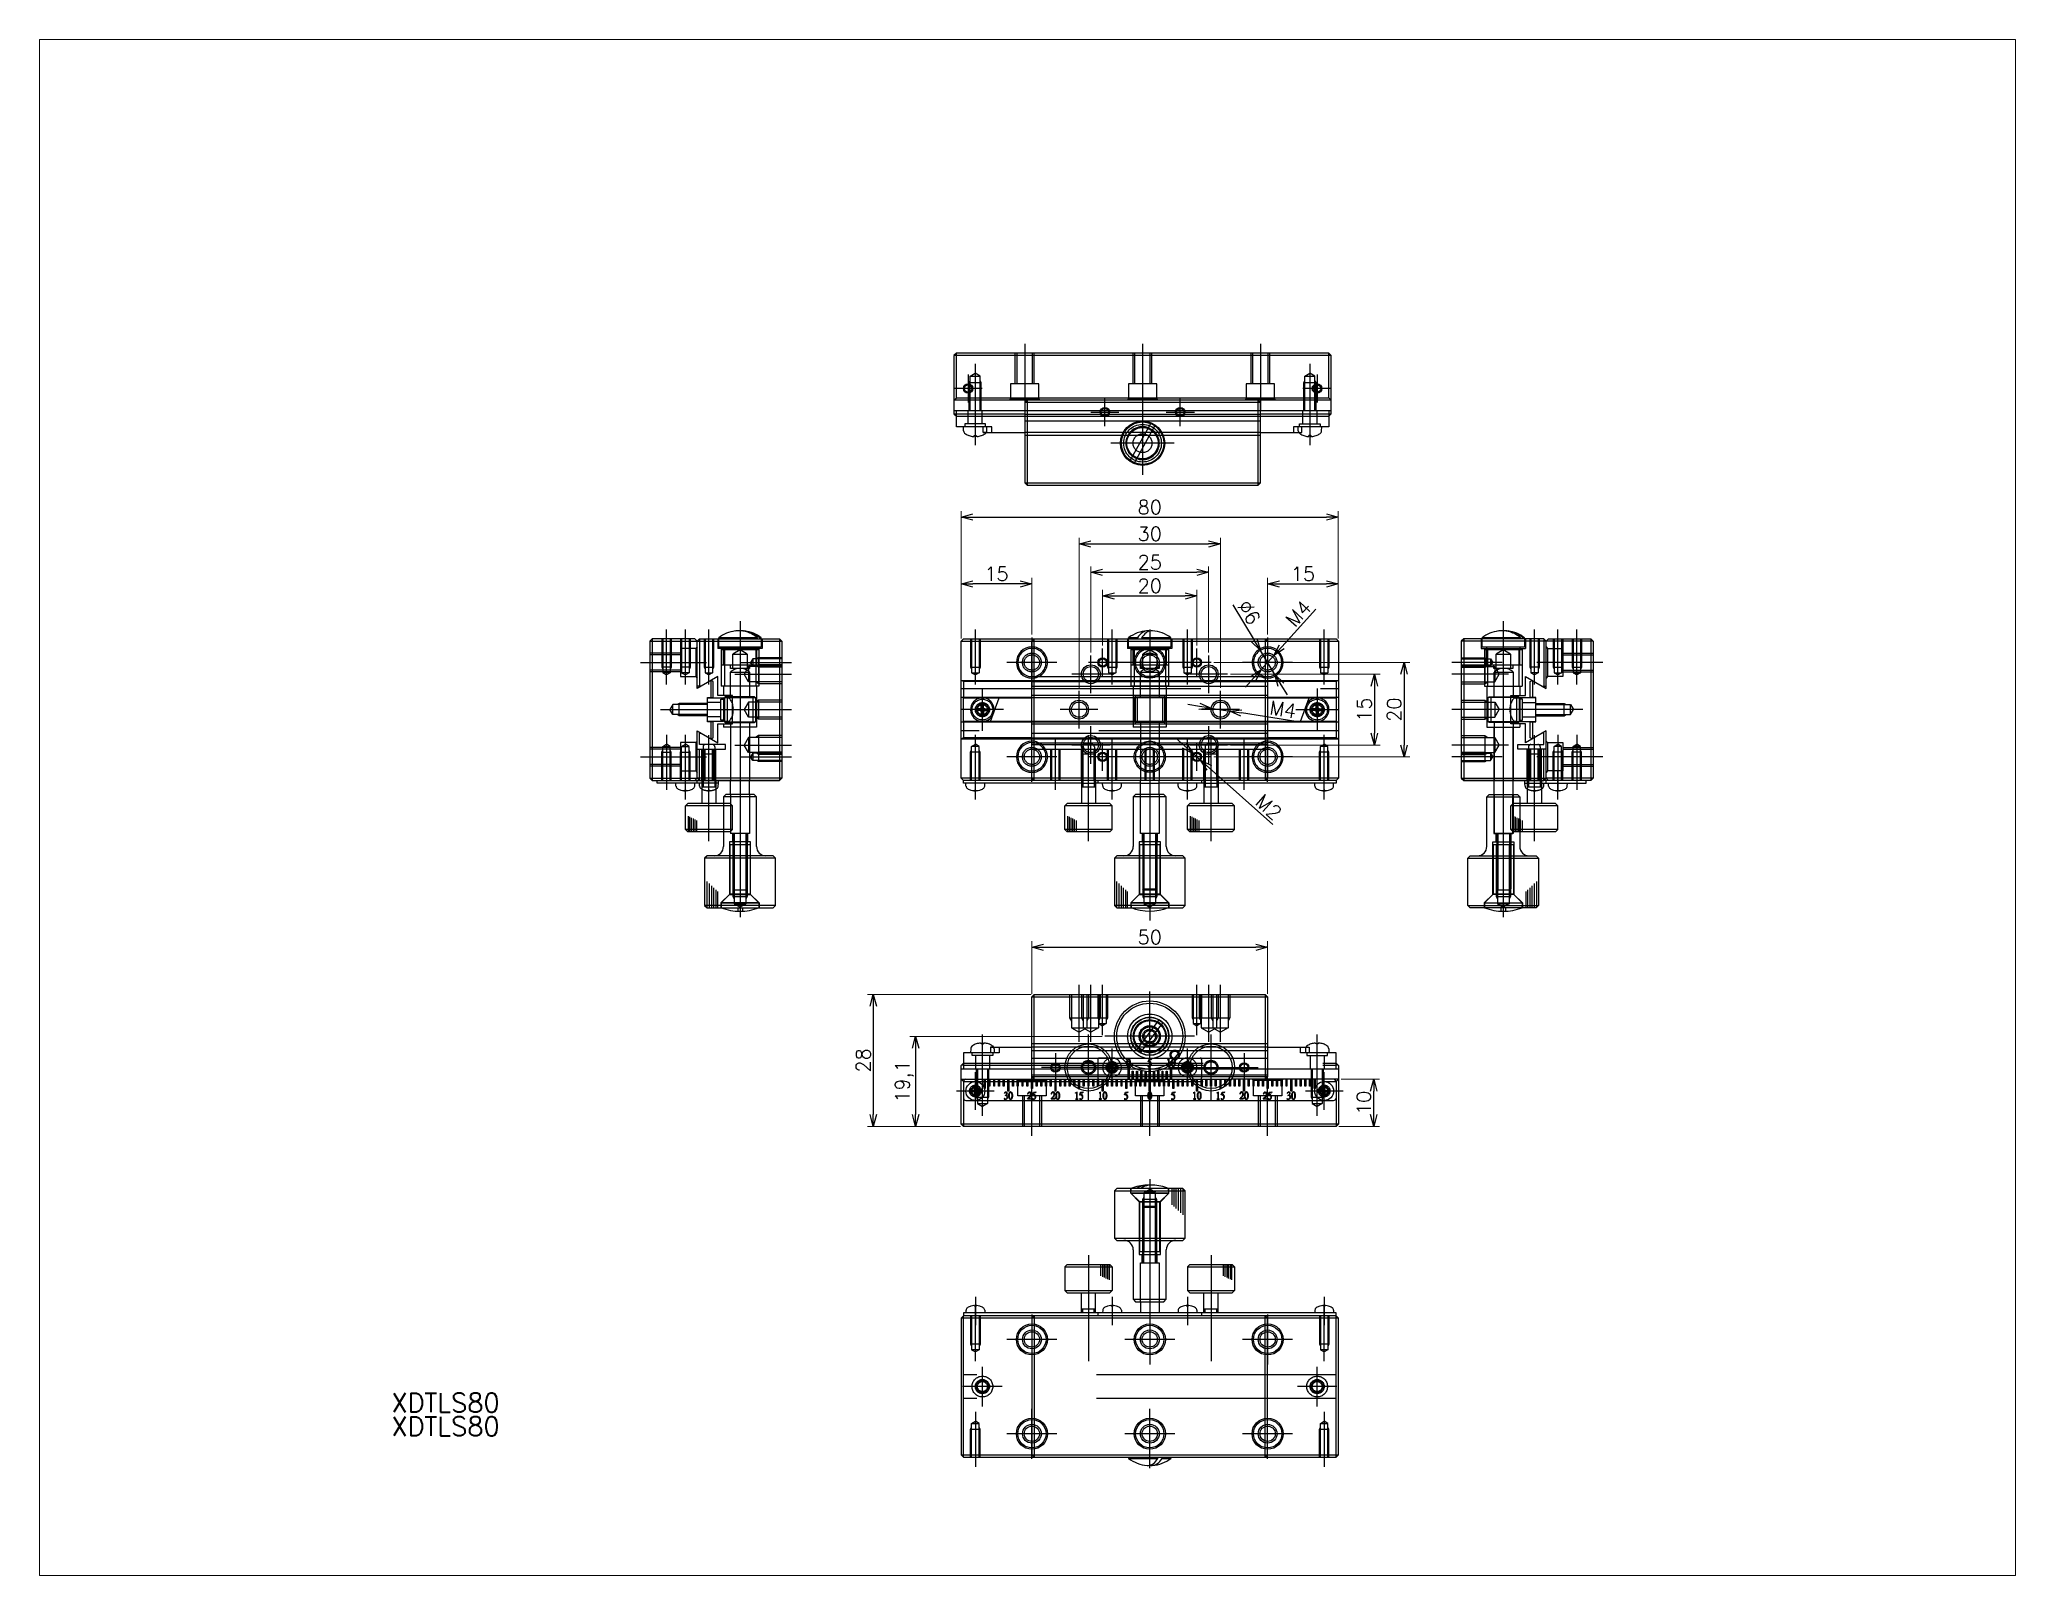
# Paper-space layout 'レイアウト1' of a CAD drawing. Header units: millimetres. Extents: x 26 to 235, y 13 to 176.
# The model-space entities are those that its viewports show. They can reach past a viewport. Long polylines and large blocks are cut down to what shows.
import ezdxf

# ---------------------------------------------------------------- set-up
doc = ezdxf.new("R2010")
doc.units = ezdxf.units.MM
doc.header["$PDMODE"] = 35
doc.linetypes.add('CENTER', pattern=[50.8, 31.75, -6.35, 6.35, -6.35])
doc.linetypes.add('DASHED', pattern=[19.05, 12.7, -6.35])
doc.layers.add('CENTER', color=1, linetype='CENTER')
doc.styles.get("Standard").update_dxf_attribs({"font": 'txt.shx', "height": 3, "bigfont": 'bigfont.shx'})
doc.dimstyles.new('MISUMI', dxfattribs={"dimtxt": 2.5, "dimasz": 2.5, "dimexe": 1.25, "dimexo": 0.625, "dimtad": 1, "dimdec": 4, "dimtxsty": 'Standard', "dimblk": 'OPEN30', "dimcen": 2.5, "dimclrd": 137, "dimclre": 137, "dimclrt": 137, "dimadec": 4, "dimazin": 2, "dimtfac": 1, "dimtdec": 4, "dimtmove": 0, "dimatfit": 3, "dimldrblk": 'OPEN30', "dimfxl": 1, "dimlwe": 13, "dimarcsym": 0})

psp = doc.layouts.new('レイアウト1')

msp = doc.modelspace()

# ---------------------------------------------------------------- texts
at = {"color": 7, "linetype": 'Continuous', "lineweight": -3, "char_height": 4, "width": 23.1, "attachment_point": 1}
for insert in [(0, 9), (0, 4)]:
    msp.add_mtext('XDTLS80', dxfattribs=dict(at, insert=insert))

# ---------------------------------------------------------------- blocks, each defined once
blk = doc.blocks.new('_Open30')
at = {"color": 0, "linetype": 'ByBlock', "lineweight": -2}
for p, q in [((-1, 0.27), (0, 0)), ((0, 0), (-1, -0.27)), ((0, 0), (-1, 0))]:
    blk.add_line(p, q, dxfattribs=at)
blk = doc.blocks.new('*D1')
at = {"color": 137, "linetype": 'Continuous', "lineweight": 13}
for p, q in [((135.87, 93.72), (135.87, 104.85)), ((185.87, 93.72), (185.87, 104.85))]:
    blk.add_line(p, q, dxfattribs=at)
at = {"color": 137, "linetype": 'Continuous', "lineweight": -2}
blk.add_line((138.37, 103.6), (183.37, 103.6), dxfattribs=at)
at = {"layer": 'Defpoints', "color": 0, "linetype": 'Continuous', "lineweight": -3}
for p in [(185.87, 103.6), (135.87, 93.1), (185.87, 93.1)]:
    blk.add_point(p, dxfattribs=at)
at = {"color": 137, "linetype": 'Continuous', "lineweight": -2, "xscale": 2.5, "yscale": 2.5, "zscale": 2.5, "rotation": 180}
blk.add_blockref('_Open30', (135.87, 103.6), dxfattribs=at)
at = {"color": 137, "linetype": 'Continuous', "lineweight": -2, "xscale": 2.5, "yscale": 2.5, "zscale": 2.5}
blk.add_blockref('_Open30', (185.87, 103.6), dxfattribs=at)
at = {"color": 137, "linetype": 'Continuous', "lineweight": -3, "insert": (160.87, 105.73), "char_height": 3, "attachment_point": 5}
blk.add_mtext('50', dxfattribs=at)
blk = doc.blocks.new('*D2')
at = {"color": 137, "linetype": 'Continuous', "lineweight": 13}
for p, q in [((135.75, 93.6), (100.98, 93.6)), ((120.75, 65.6), (100.98, 65.6))]:
    blk.add_line(p, q, dxfattribs=at)
at = {"color": 137, "linetype": 'Continuous', "lineweight": -2}
blk.add_line((102.23, 91.1), (102.23, 68.1), dxfattribs=at)
at = {"layer": 'Defpoints', "color": 0, "linetype": 'Continuous', "lineweight": -3}
for p in [(136.37, 93.6), (102.23, 65.6), (121.37, 65.6)]:
    blk.add_point(p, dxfattribs=at)
at = {"color": 137, "linetype": 'Continuous', "lineweight": -2, "xscale": 2.5, "yscale": 2.5, "zscale": 2.5}
for p, rotation in [((102.23, 93.6), 90), ((102.23, 65.6), 270)]:
    blk.add_blockref('_Open30', p, dxfattribs=dict(at, rotation=rotation))
at = {"color": 137, "linetype": 'Continuous', "lineweight": -3, "insert": (100.11, 79.6), "char_height": 3, "attachment_point": 5, "rotation": 90}
blk.add_mtext('28', dxfattribs=at)
blk = doc.blocks.new('*D3')
at = {"color": 137, "linetype": 'Continuous', "lineweight": 13}
for p, q in [((150.75, 84.7), (109.96, 84.7)), ((120.75, 65.6), (109.96, 65.6))]:
    blk.add_line(p, q, dxfattribs=at)
at = {"color": 137, "linetype": 'Continuous', "lineweight": -2}
blk.add_line((111.21, 82.2), (111.21, 68.1), dxfattribs=at)
at = {"layer": 'Defpoints', "color": 0, "linetype": 'Continuous', "lineweight": -3}
for p in [(151.37, 84.7), (111.21, 65.6), (121.37, 65.6)]:
    blk.add_point(p, dxfattribs=at)
at = {"color": 137, "linetype": 'Continuous', "lineweight": -2, "xscale": 2.5, "yscale": 2.5, "zscale": 2.5}
for p, rotation in [((111.21, 84.7), 90), ((111.21, 65.6), 270)]:
    blk.add_blockref('_Open30', p, dxfattribs=dict(at, rotation=rotation))
at = {"color": 137, "linetype": 'Continuous', "lineweight": -3, "insert": (108.84, 75.15), "char_height": 3, "attachment_point": 5, "rotation": 90}
blk.add_mtext('19,1', dxfattribs=at)
blk = doc.blocks.new('*D4')
at = {"color": 137, "linetype": 'Continuous', "lineweight": 13}
for p, q in [((120.87, 169.09), (120.87, 181.9)), ((135.87, 169.89), (135.87, 181.9))]:
    blk.add_line(p, q, dxfattribs=at)
at = {"color": 137, "linetype": 'Continuous', "lineweight": -2}
blk.add_line((133.37, 180.65), (123.37, 180.65), dxfattribs=at)
at = {"layer": 'Defpoints', "color": 0, "linetype": 'Continuous', "lineweight": -3}
for p in [(120.87, 180.65), (120.87, 168.47), (135.87, 169.27)]:
    blk.add_point(p, dxfattribs=at)
at = {"color": 137, "linetype": 'Continuous', "lineweight": -2, "xscale": 2.5, "yscale": 2.5, "zscale": 2.5, "rotation": 180}
blk.add_blockref('_Open30', (120.87, 180.65), dxfattribs=at)
at = {"color": 137, "linetype": 'Continuous', "lineweight": -2, "xscale": 2.5, "yscale": 2.5, "zscale": 2.5}
blk.add_blockref('_Open30', (135.87, 180.65), dxfattribs=at)
at = {"color": 137, "linetype": 'Continuous', "lineweight": -3, "insert": (128.37, 182.78), "char_height": 3, "attachment_point": 5}
blk.add_mtext('15', dxfattribs=at)
blk = doc.blocks.new('*D5')
at = {"color": 137, "linetype": 'Continuous', "lineweight": 13}
for p, q in [((185.87, 169.89), (185.87, 181.9)), ((200.87, 169.09), (200.87, 181.9))]:
    blk.add_line(p, q, dxfattribs=at)
at = {"color": 137, "linetype": 'Continuous', "lineweight": -2}
blk.add_line((188.37, 180.65), (198.37, 180.65), dxfattribs=at)
at = {"layer": 'Defpoints', "color": 0, "linetype": 'Continuous', "lineweight": -3}
for p in [(200.87, 180.65), (185.87, 169.27), (200.87, 168.47)]:
    blk.add_point(p, dxfattribs=at)
at = {"color": 137, "linetype": 'Continuous', "lineweight": -2, "xscale": 2.5, "yscale": 2.5, "zscale": 2.5, "rotation": 180}
blk.add_blockref('_Open30', (185.87, 180.65), dxfattribs=at)
at = {"color": 137, "linetype": 'Continuous', "lineweight": -2, "xscale": 2.5, "yscale": 2.5, "zscale": 2.5}
blk.add_blockref('_Open30', (200.87, 180.65), dxfattribs=at)
at = {"color": 137, "linetype": 'Continuous', "lineweight": -3, "insert": (193.37, 182.78), "char_height": 3, "attachment_point": 5}
blk.add_mtext('15', dxfattribs=at)
blk = doc.blocks.new('*D6')
at = {"color": 137, "linetype": 'Continuous', "lineweight": 13}
for p, q in [((150.87, 167.59), (150.87, 179.35)), ((170.87, 167.59), (170.87, 179.35))]:
    blk.add_line(p, q, dxfattribs=at)
at = {"color": 137, "linetype": 'Continuous', "lineweight": -2}
blk.add_line((153.37, 178.1), (168.37, 178.1), dxfattribs=at)
at = {"layer": 'Defpoints', "color": 0, "linetype": 'Continuous', "lineweight": -3}
for p in [(170.87, 178.1), (150.87, 166.97), (170.87, 166.97)]:
    blk.add_point(p, dxfattribs=at)
at = {"color": 137, "linetype": 'Continuous', "lineweight": -2, "xscale": 2.5, "yscale": 2.5, "zscale": 2.5, "rotation": 180}
blk.add_blockref('_Open30', (150.87, 178.1), dxfattribs=at)
at = {"color": 137, "linetype": 'Continuous', "lineweight": -2, "xscale": 2.5, "yscale": 2.5, "zscale": 2.5}
blk.add_blockref('_Open30', (170.87, 178.1), dxfattribs=at)
at = {"color": 137, "linetype": 'Continuous', "lineweight": -3, "insert": (160.87, 180.23), "char_height": 3, "attachment_point": 5}
blk.add_mtext('20', dxfattribs=at)
blk = doc.blocks.new('*D7')
at = {"color": 137, "linetype": 'Continuous', "lineweight": 13}
for p, q in [((148.37, 166.09), (148.37, 184.35)), ((173.37, 166.09), (173.37, 184.35))]:
    blk.add_line(p, q, dxfattribs=at)
at = {"color": 137, "linetype": 'Continuous', "lineweight": -2}
blk.add_line((150.87, 183.1), (170.87, 183.1), dxfattribs=at)
at = {"layer": 'Defpoints', "color": 0, "linetype": 'Continuous', "lineweight": -3}
for p in [(173.37, 183.1), (148.37, 165.47), (173.37, 165.47)]:
    blk.add_point(p, dxfattribs=at)
at = {"color": 137, "linetype": 'Continuous', "lineweight": -2, "xscale": 2.5, "yscale": 2.5, "zscale": 2.5, "rotation": 180}
blk.add_blockref('_Open30', (148.37, 183.1), dxfattribs=at)
at = {"color": 137, "linetype": 'Continuous', "lineweight": -2, "xscale": 2.5, "yscale": 2.5, "zscale": 2.5}
blk.add_blockref('_Open30', (173.37, 183.1), dxfattribs=at)
at = {"color": 137, "linetype": 'Continuous', "lineweight": -3, "insert": (160.87, 185.22), "char_height": 3, "attachment_point": 5}
blk.add_mtext('25', dxfattribs=at)
blk = doc.blocks.new('*D8')
at = {"color": 137, "linetype": 'Continuous', "lineweight": 13}
for p, q in [((145.87, 158.59), (145.87, 190.38)), ((175.87, 158.59), (175.87, 190.38))]:
    blk.add_line(p, q, dxfattribs=at)
at = {"color": 137, "linetype": 'Continuous', "lineweight": -2}
blk.add_line((148.37, 189.13), (173.37, 189.13), dxfattribs=at)
at = {"layer": 'Defpoints', "color": 0, "linetype": 'Continuous', "lineweight": -3}
for p in [(175.87, 189.13), (145.87, 157.97), (175.87, 157.97)]:
    blk.add_point(p, dxfattribs=at)
at = {"color": 137, "linetype": 'Continuous', "lineweight": -2, "xscale": 2.5, "yscale": 2.5, "zscale": 2.5, "rotation": 180}
blk.add_blockref('_Open30', (145.87, 189.13), dxfattribs=at)
at = {"color": 137, "linetype": 'Continuous', "lineweight": -2, "xscale": 2.5, "yscale": 2.5, "zscale": 2.5}
blk.add_blockref('_Open30', (175.87, 189.13), dxfattribs=at)
at = {"color": 137, "linetype": 'Continuous', "lineweight": -3, "insert": (160.87, 191.26), "char_height": 3, "attachment_point": 5}
blk.add_mtext('30', dxfattribs=at)
blk = doc.blocks.new('*D9')
at = {"color": 137, "linetype": 'Continuous', "lineweight": 13}
for p, q in [((120.87, 169.09), (120.87, 196.05)), ((200.87, 169.09), (200.87, 196.05))]:
    blk.add_line(p, q, dxfattribs=at)
at = {"color": 137, "linetype": 'Continuous', "lineweight": -2}
blk.add_line((123.37, 194.8), (198.37, 194.8), dxfattribs=at)
at = {"layer": 'Defpoints', "color": 0, "linetype": 'Continuous', "lineweight": -3}
for p in [(200.87, 194.8), (120.87, 168.47), (200.87, 168.47)]:
    blk.add_point(p, dxfattribs=at)
at = {"color": 137, "linetype": 'Continuous', "lineweight": -2, "xscale": 2.5, "yscale": 2.5, "zscale": 2.5, "rotation": 180}
blk.add_blockref('_Open30', (120.87, 194.8), dxfattribs=at)
at = {"color": 137, "linetype": 'Continuous', "lineweight": -2, "xscale": 2.5, "yscale": 2.5, "zscale": 2.5}
blk.add_blockref('_Open30', (200.87, 194.8), dxfattribs=at)
at = {"color": 137, "linetype": 'Continuous', "lineweight": -3, "insert": (160.87, 196.92), "char_height": 3, "attachment_point": 5}
blk.add_mtext('80', dxfattribs=at)
blk = doc.blocks.new('*D10')
at = {"color": 137, "linetype": 'Continuous', "lineweight": 13}
for p, q in [((178, 161.47), (209.76, 161.47)), ((178, 146.47), (209.76, 146.47))]:
    blk.add_line(p, q, dxfattribs=at)
at = {"color": 137, "linetype": 'Continuous', "lineweight": -2}
blk.add_line((208.51, 158.97), (208.51, 148.97), dxfattribs=at)
at = {"layer": 'Defpoints', "color": 0, "linetype": 'Continuous', "lineweight": -3}
for p in [(177.37, 161.47), (177.37, 146.47), (208.51, 146.47)]:
    blk.add_point(p, dxfattribs=at)
at = {"color": 137, "linetype": 'Continuous', "lineweight": -2, "xscale": 2.5, "yscale": 2.5, "zscale": 2.5}
for p, rotation in [((208.51, 161.47), 90), ((208.51, 146.47), 270)]:
    blk.add_blockref('_Open30', p, dxfattribs=dict(at, rotation=rotation))
at = {"color": 137, "linetype": 'Continuous', "lineweight": -3, "insert": (206.39, 153.97), "char_height": 3, "attachment_point": 5, "rotation": 90}
blk.add_mtext('15', dxfattribs=at)
blk = doc.blocks.new('*D11')
at = {"color": 137, "linetype": 'Continuous', "lineweight": 13}
for p, q in [((174.5, 163.97), (216.07, 163.97)), ((174.5, 143.97), (216.07, 143.97))]:
    blk.add_line(p, q, dxfattribs=at)
at = {"color": 137, "linetype": 'Continuous', "lineweight": -2}
blk.add_line((214.82, 161.47), (214.82, 146.47), dxfattribs=at)
at = {"layer": 'Defpoints', "color": 0, "linetype": 'Continuous', "lineweight": -3}
for p in [(173.87, 163.97), (173.87, 143.97), (214.82, 143.97)]:
    blk.add_point(p, dxfattribs=at)
at = {"color": 137, "linetype": 'Continuous', "lineweight": -2, "xscale": 2.5, "yscale": 2.5, "zscale": 2.5}
for p, rotation in [((214.82, 163.97), 90), ((214.82, 143.97), 270)]:
    blk.add_blockref('_Open30', p, dxfattribs=dict(at, rotation=rotation))
at = {"color": 137, "linetype": 'Continuous', "lineweight": -3, "insert": (212.7, 153.97), "char_height": 3, "attachment_point": 5, "rotation": 90}
blk.add_mtext('20', dxfattribs=at)
blk = doc.blocks.new('*D12')
at = {"color": 137, "linetype": 'Continuous', "lineweight": 13}
for p, q in [((201.5, 75.6), (209.64, 75.6)), ((201, 65.6), (209.64, 65.6))]:
    blk.add_line(p, q, dxfattribs=at)
at = {"color": 137, "linetype": 'Continuous', "lineweight": -2}
blk.add_line((208.39, 68.1), (208.39, 73.1), dxfattribs=at)
at = {"layer": 'Defpoints', "color": 0, "linetype": 'Continuous', "lineweight": -3}
for p in [(200.87, 75.6), (208.39, 75.6), (200.37, 65.6)]:
    blk.add_point(p, dxfattribs=at)
at = {"color": 137, "linetype": 'Continuous', "lineweight": -2, "xscale": 2.5, "yscale": 2.5, "zscale": 2.5}
for p, rotation in [((208.39, 75.6), 90), ((208.39, 65.6), 270)]:
    blk.add_blockref('_Open30', p, dxfattribs=dict(at, rotation=rotation))
at = {"color": 137, "linetype": 'Continuous', "lineweight": -3, "insert": (206.27, 70.6), "char_height": 3, "attachment_point": 5, "rotation": 90}
blk.add_mtext('10', dxfattribs=at)
blk = doc.blocks.new('*D13')
at = {"color": 137, "linetype": 'Continuous', "lineweight": -2}
for p, q in [((196.1, 175.26), (188.89, 167.3)), ((184.53, 162.49), (187.21, 165.45)), ((182.85, 160.63), (181.17, 158.78))]:
    blk.add_line(p, q, dxfattribs=at)
at = {"layer": 'Defpoints', "color": 0, "linetype": 'Continuous', "lineweight": -3}
for p in [(187.21, 165.45), (184.53, 162.49)]:
    blk.add_point(p, dxfattribs=at)
at = {"color": 137, "linetype": 'Continuous', "lineweight": -2, "xscale": 2.5, "yscale": 2.5, "zscale": 2.5}
for p, rotation in [((187.21, 165.45), 227.83487103574), ((184.53, 162.49), 47.83487103574003)]:
    blk.add_blockref('_Open30', p, dxfattribs=dict(at, rotation=rotation))
at = {"color": 137, "linetype": 'Continuous', "lineweight": -3, "insert": (192.43, 174.37), "char_height": 3, "attachment_point": 5, "rotation": 47.8349}
blk.add_mtext('M4', dxfattribs=at)
blk = doc.blocks.new('*D14')
at = {"color": 137, "linetype": 'Continuous', "lineweight": -2}
for p, q in [((171.42, 154.67), (168.96, 155.05)), ((173.89, 154.28), (177.85, 153.66)), ((191.89, 151.45), (180.32, 153.27))]:
    blk.add_line(p, q, dxfattribs=at)
at = {"layer": 'Defpoints', "color": 0, "linetype": 'Continuous', "lineweight": -3}
for p in [(173.89, 154.28), (177.85, 153.66)]:
    blk.add_point(p, dxfattribs=at)
at = {"color": 137, "linetype": 'Continuous', "lineweight": -2, "xscale": 2.5, "yscale": 2.5, "zscale": 2.5}
for p, rotation in [((173.89, 154.28), 351.0769459473434), ((177.85, 153.66), 171.0769459473434)]:
    blk.add_blockref('_Open30', p, dxfattribs=dict(at, rotation=rotation))
at = {"color": 137, "linetype": 'Continuous', "lineweight": -3, "insert": (189.13, 154.04), "char_height": 3, "attachment_point": 5, "rotation": 351.0769}
blk.add_mtext('M4', dxfattribs=at)
blk = doc.blocks.new('*D15')
at = {"color": 137, "linetype": 'Continuous', "lineweight": -2}
for p, q in [((168.25, 146.29), (166.38, 147.95)), ((170.12, 144.63), (171.62, 143.3)), ((186.99, 129.65), (173.49, 141.64))]:
    blk.add_line(p, q, dxfattribs=at)
at = {"layer": 'Defpoints', "color": 0, "linetype": 'Continuous', "lineweight": -3}
for p in [(170.12, 144.63), (171.62, 143.3)]:
    blk.add_point(p, dxfattribs=at)
at = {"color": 137, "linetype": 'Continuous', "lineweight": -2, "xscale": 2.5, "yscale": 2.5, "zscale": 2.5}
for p, rotation in [((170.12, 144.63), 318.3838218864435), ((171.62, 143.3), 138.3838218864434)]:
    blk.add_blockref('_Open30', p, dxfattribs=dict(at, rotation=rotation))
at = {"color": 137, "linetype": 'Continuous', "lineweight": -3, "insert": (186.07, 133.31), "char_height": 3, "attachment_point": 5, "rotation": 318.3838}
blk.add_mtext('M2', dxfattribs=at)
blk = doc.blocks.new('*D16')
at = {"color": 137, "linetype": 'Continuous', "lineweight": -2}
for p, q in [((178.53, 176.18), (183.04, 168.68)), ((187.42, 161.4), (184.33, 166.54)), ((188.7, 159.25), (189.99, 157.11))]:
    blk.add_line(p, q, dxfattribs=at)
at = {"layer": 'Defpoints', "color": 0, "linetype": 'Continuous', "lineweight": -3}
for p in [(184.33, 166.54), (187.42, 161.4)]:
    blk.add_point(p, dxfattribs=at)
at = {"color": 137, "linetype": 'Continuous', "lineweight": -2, "xscale": 2.5, "yscale": 2.5, "zscale": 2.5}
for p, rotation in [((184.33, 166.54), 300.9897609040878), ((187.42, 161.4), 120.9897609040878)]:
    blk.add_blockref('_Open30', p, dxfattribs=dict(at, rotation=rotation))
at = {"color": 137, "linetype": 'Continuous', "lineweight": -3, "insert": (181.96, 174.6), "char_height": 3, "attachment_point": 5, "rotation": 300.9898}
blk.add_mtext('∅6', dxfattribs=at)
blk = doc.blocks.new('A$C6B8A799A')
at = {"color": 7, "linetype": 'Continuous', "lineweight": -3}
for base, p1, p2, picture, middle in [((40, 110.09751), (-40, 83.77074), (40, 83.77074), '*D9', (0, 112.22251)), ((15, 104.43208), (-15, 73.27074), (15, 73.27074), '*D8', (0, 106.55708)), ((12.5, 98.39945), (-12.5, 80.77074), (12.5, 80.77074), '*D7', (0, 100.52445)), ((-40, 95.95364), (-25, 84.57074), (-40, 83.77074), '*D4', (-32.5, 98.07864)), ((10, 93.4056), (-10, 82.27074), (10, 82.27074), '*D6', (0, 95.5306)), ((40, 95.95364), (25, 84.57074), (40, 83.77074), '*D5', (32.5, 98.07864)), ((25, 18.90575), (-25, 8.4), (25, 8.4), '*D1', (0, 21.03075))]:
    dim = blk.add_linear_dim(base=base, p1=p1, p2=p2, dimstyle='MISUMI', dxfattribs=at)
    dim.commit()
    dim.dimension.update_dxf_attribs({"geometry": picture, "text_midpoint": middle, "insert": (-160.87035, -84.69807)})
dim = blk.add_diameter_dim_2p(p1=(26.54465, 76.69896), p2=(23.45535, 81.84252), dimstyle='MISUMI', dxfattribs=at)
dim.commit()
dim.dimension.update_dxf_attribs({"geometry": '*D16', "text_midpoint": (21.09358, 89.90188), "insert": (-160.87035, -84.69807)})
for p1, p2, picture, middle in [((23.65746, 77.78831), (26.34254, 80.75317), '*D13', (33.13173, 88.24977)), ((13.0242, 69.58096), (16.9758, 68.96053), '*D14', (27.93068, 67.24052)), ((9.25239, 59.93488), (10.74761, 58.6066), '*D15', (23.78376, 47.02598))]:
    dim = blk.add_diameter_dim_2p(p1=p1, p2=p2, dimstyle='MISUMI', override={"dimpost": 'M<>'}, dxfattribs=at)
    dim.commit()
    dim.dimension.update_dxf_attribs({"geometry": picture, "text_midpoint": middle, "dimtype": 131, "insert": (-160.87035, -84.69807)})
for base, p1, p2, picture, middle in [((53.9529, 59.27074), (13, 79.27074), (13, 59.27074), '*D11', (51.8279, 69.27074)), ((47.64012, 61.77074), (16.5, 76.77074), (16.5, 61.77074), '*D10', (45.51512, 69.27074)), ((-58.63576, -19.1), (-24.5, 8.9), (-39.5, -19.1), '*D2', (-60.76076, -5.1)), ((-49.65885, -19.1), (-9.5, 0), (-39.5, -19.1), '*D3', (-52.03385, -9.55)), ((47.52219, -9.1), (39.5, -19.1), (40, -9.1), '*D12', (45.39719, -14.1))]:
    dim = blk.add_linear_dim(base=base, p1=p1, p2=p2, angle=90, dimstyle='MISUMI', dxfattribs=at)
    dim.commit()
    dim.dimension.update_dxf_attribs({"geometry": picture, "text_midpoint": middle, "insert": (-160.87035, -84.69807)})

# ---------------------------------------------------------------- linework, layer by layer
at = {"color": 7, "linetype": 'Continuous', "lineweight": -3}
for p, q in [((119.84, 229.57), (119.34, 229.07)), ((119.34, 229.07), (119.34, 216.67)), ((199.34, 229.07), (119.34, 229.07)), ((198.84, 229.57), (119.84, 229.57)), ((119.84, 220.07), (119.84, 229.57)), ((199.34, 229.07), (198.84, 229.57)), ((198.84, 220.07), (198.84, 229.57)), ((199.34, 216.67), (199.34, 229.07)), ((119.34, 219.57), (119.84, 220.07)), ((199.34, 219.57), (119.34, 219.57)), ((119.84, 220.07), (198.84, 220.07)), ((134.84, 219.57), (134.34, 219.07)), ((134.34, 219.07), (134.34, 202.07)), ((184.34, 219.07), (134.34, 219.07)), ((134.84, 219.57), (134.84, 201.57)), ((184.34, 219.07), (183.84, 219.57)), ((183.84, 201.57), (183.84, 219.57)), ((184.34, 202.07), (184.34, 219.07)), ((199.34, 219.57), (198.84, 220.07)), ((119.34, 217.37), (134.34, 217.37)), ((119.34, 216.67), (119.84, 216.17)), ((134.34, 216.6), (119.4, 216.6)), ((119.84, 213.97), (119.84, 217.37)), ((119.84, 216.17), (134.34, 216.17)), ((125.54, 213.97), (119.84, 213.97)), ((121.37, 213.11), (121.34, 213.97)), ((125.54, 212.77), (125.54, 213.97)), ((156.74, 206.79), (161.06, 214.62)), ((157.62, 206.31), (161.93, 214.14)), ((184.34, 217.37), (199.34, 217.37)), ((199.27, 216.6), (184.34, 216.6)), ((184.34, 216.17), (198.84, 216.17)), ((198.84, 213.97), (191.32, 213.97)), ((191.32, 213.97), (191.32, 212.77)), ((192.37, 213.11), (192.34, 213.97)), ((197.31, 213.11), (197.34, 213.97)), ((198.84, 217.37), (198.84, 213.97)), ((198.84, 216.17), (199.34, 216.67)), ((122.54, 212.08), (122.54, 212.08)), ((123.43, 211.89), (123.44, 211.89)), ((123.44, 211.89), (123.46, 211.89)), ((123.46, 211.89), (123.48, 211.89)), ((123.48, 211.89), (123.49, 211.89)), ((123.49, 211.89), (123.5, 211.89)), ((123.5, 211.89), (123.51, 211.89)), ((123.51, 211.89), (123.52, 211.89)), ((123.52, 211.89), (123.52, 211.89)), ((123.52, 211.89), (123.53, 211.89)), ((123.53, 211.89), (123.54, 211.89)), ((123.54, 211.89), (123.55, 211.89)), ((123.55, 211.89), (123.55, 211.89)), ((123.55, 211.89), (123.56, 211.89)), ((123.56, 211.89), (123.56, 211.89)), ((123.56, 211.89), (123.57, 211.89)), ((123.57, 211.89), (123.57, 211.89)), ((123.57, 211.89), (123.58, 211.89)), ((123.58, 211.89), (123.58, 211.89)), ((123.58, 211.89), (123.59, 211.89)), ((123.59, 211.89), (123.59, 211.89)), ((123.64, 212.08), (124.03, 212.08)), ((124.09, 211.89), (124.08, 211.89)), ((124.1, 211.89), (124.09, 211.89)), ((124.09, 211.89), (124.09, 211.89)), ((124.11, 211.89), (124.1, 211.89)), ((124.1, 211.89), (124.1, 211.89)), ((124.12, 211.89), (124.11, 211.89)), ((124.11, 211.89), (124.11, 211.89)), ((124.13, 211.89), (124.12, 211.89)), ((124.12, 211.89), (124.12, 211.89)), ((124.14, 211.89), (124.13, 211.89)), ((124.13, 211.89), (124.13, 211.89)), ((124.15, 211.89), (124.14, 211.89)), ((124.16, 211.89), (124.15, 211.89)), ((124.17, 211.89), (124.16, 211.89)), ((124.16, 211.89), (124.16, 211.89)), ((124.18, 211.89), (124.17, 211.89)), ((124.2, 211.89), (124.18, 211.89)), ((124.21, 211.89), (124.2, 211.89)), ((124.23, 211.89), (124.21, 211.89)), ((124.25, 211.89), (124.23, 211.89)), ((125.13, 212.08), (125.13, 212.08)), ((125.54, 212.77), (134.34, 212.77)), ((184.34, 212.77), (192.46, 212.77)), ((193.54, 212.08), (193.54, 212.08)), ((194.43, 211.89), (194.44, 211.89)), ((194.44, 211.89), (194.46, 211.89)), ((194.46, 211.89), (194.48, 211.89)), ((194.48, 211.89), (194.49, 211.89)), ((194.49, 211.89), (194.5, 211.89)), ((194.5, 211.89), (194.51, 211.89)), ((194.51, 211.89), (194.52, 211.89)), ((194.52, 211.89), (194.53, 211.89)), ((194.53, 211.89), (194.53, 211.89)), ((194.53, 211.89), (194.54, 211.89)), ((194.54, 211.89), (194.55, 211.89)), ((194.55, 211.89), (194.55, 211.89)), ((194.55, 211.89), (194.56, 211.89)), ((194.56, 211.89), (194.56, 211.89)), ((194.56, 211.89), (194.57, 211.89)), ((194.57, 211.89), (194.57, 211.89)), ((194.57, 211.89), (194.58, 211.89)), ((194.58, 211.89), (194.58, 211.89)), ((194.58, 211.89), (194.59, 211.89)), ((194.59, 211.89), (194.59, 211.89)), ((195.03, 212.08), (194.64, 212.08)), ((195.09, 211.89), (195.08, 211.89)), ((195.1, 211.89), (195.09, 211.89)), ((195.09, 211.89), (195.09, 211.89)), ((195.11, 211.89), (195.1, 211.89)), ((195.1, 211.89), (195.1, 211.89)), ((195.12, 211.89), (195.11, 211.89)), ((195.11, 211.89), (195.11, 211.89)), ((195.13, 211.89), (195.12, 211.89)), ((195.12, 211.89), (195.12, 211.89)), ((195.14, 211.89), (195.13, 211.89)), ((195.15, 211.89), (195.14, 211.89)), ((195.14, 211.89), (195.14, 211.89)), ((195.16, 211.89), (195.15, 211.89)), ((195.17, 211.89), (195.16, 211.89)), ((195.16, 211.89), (195.16, 211.89)), ((195.18, 211.89), (195.17, 211.89)), ((195.2, 211.89), (195.18, 211.89)), ((195.21, 211.89), (195.2, 211.89)), ((195.23, 211.89), (195.21, 211.89)), ((195.25, 211.89), (195.23, 211.89)), ((196.13, 212.08), (196.13, 212.08)), ((134.34, 202.07), (134.84, 201.57)), ((134.34, 202.07), (184.34, 202.07)), ((134.84, 201.57), (183.84, 201.57)), ((183.84, 201.57), (184.34, 202.07)), ((55.36, 168.97), (54.86, 168.47)), ((54.86, 168.47), (54.86, 139.47)), ((54.86, 168.47), (64.86, 168.47)), ((64.36, 168.97), (55.36, 168.97)), ((55.36, 168.97), (55.36, 138.97)), ((64.86, 168.47), (64.36, 168.97)), ((64.86, 168.47), (65.36, 168.97)), ((64.86, 158.47), (64.86, 168.47)), ((64.86, 168.47), (82.86, 168.47)), ((65.36, 168.97), (82.36, 168.97)), ((65.36, 168.97), (65.36, 158.97)), ((77.64, 169.22), (69.46, 169.22)), ((69.46, 168.97), (69.46, 169.22)), ((77.64, 168.97), (77.64, 169.22)), ((78.12, 169.22), (78.12, 168.97)), ((78.46, 169.22), (78.12, 169.22)), ((78.46, 168.97), (78.46, 169.22)), ((82.36, 168.97), (82.86, 168.47)), ((82.36, 168.97), (82.36, 138.97)), ((82.86, 168.47), (82.86, 139.47)), ((120.87, 168.47), (121.37, 168.97)), ((120.87, 139.47), (120.87, 168.47)), ((120.87, 168.47), (200.87, 168.47)), ((121.37, 168.97), (200.37, 168.97)), ((135.87, 168.47), (136.37, 168.97)), ((135.87, 139.47), (135.87, 168.47)), ((136.37, 138.97), (136.37, 168.97)), ((158.27, 169.22), (156.37, 169.22)), ((156.37, 168.97), (156.37, 169.22)), ((158.27, 168.97), (158.27, 169.22)), ((159.15, 169.22), (159.15, 168.97)), ((165.37, 169.22), (159.15, 169.22)), ((165.37, 168.97), (165.37, 169.22)), ((185.37, 168.97), (185.87, 168.47)), ((185.37, 168.97), (185.37, 138.97)), ((185.87, 168.47), (185.87, 139.47)), ((200.37, 168.97), (200.87, 168.47)), ((200.87, 168.47), (200.87, 139.47)), ((227.45, 168.97), (226.95, 168.47)), ((226.95, 168.47), (226.95, 139.47)), ((244.95, 168.47), (226.95, 168.47)), ((244.45, 168.97), (227.45, 168.97)), ((227.45, 168.97), (227.45, 138.97)), ((239.52, 169.22), (231.35, 169.22)), ((231.35, 168.97), (231.35, 169.22)), ((239.52, 168.97), (239.52, 169.22)), ((240, 169.22), (240, 168.97)), ((240.35, 169.22), (240, 169.22)), ((240.35, 168.97), (240.35, 169.22)), ((244.95, 168.47), (244.45, 168.97)), ((244.45, 168.97), (244.45, 158.97)), ((244.95, 168.47), (245.45, 168.97)), ((244.95, 158.47), (244.95, 168.47)), ((254.95, 168.47), (244.95, 168.47)), ((245.45, 168.97), (254.45, 168.97)), ((254.45, 168.97), (254.95, 168.47)), ((254.45, 168.97), (254.45, 138.97)), ((254.95, 168.47), (254.95, 139.47)), ((69.26, 161.01), (64.86, 158.47)), ((69.26, 161.01), (65.73, 158.97)), ((67.76, 160.14), (67.76, 156.57)), ((68.26, 159.93), (67.83, 160.18)), ((68.26, 156.57), (68.26, 159.93)), ((69.26, 156.97), (69.26, 161.01)), ((120.87, 160.14), (120.94, 160.18)), ((120.94, 160.18), (135.87, 160.18)), ((121.37, 159.93), (120.94, 160.18)), ((121.37, 160.18), (121.37, 159.93)), ((135.87, 159.93), (121.37, 159.93)), ((121.37, 159.93), (121.37, 156.57)), ((185.87, 160.18), (200.8, 160.18)), ((200.37, 159.93), (185.87, 159.93)), ((200.8, 160.18), (200.37, 159.93)), ((200.37, 160.18), (200.37, 159.93)), ((200.37, 159.93), (200.37, 156.57)), ((200.8, 160.18), (200.87, 160.14)), ((240.55, 161.01), (244.95, 158.47)), ((240.55, 156.97), (240.55, 161.01)), ((240.55, 161.01), (244.08, 158.97)), ((241.55, 159.93), (241.98, 160.18)), ((241.55, 156.57), (241.55, 159.93)), ((242.05, 160.14), (242.05, 156.57)), ((65.73, 158.97), (64.86, 158.97)), ((67.06, 151.37), (67.06, 156.57)), ((67.06, 156.57), (68.26, 156.57)), ((67.06, 156.47), (70.46, 156.47)), ((72.36, 156.97), (69.26, 156.97)), ((70.46, 156.47), (70.46, 151.47)), ((71.32, 156.44), (70.46, 156.47)), ((70.86, 156.72), (70.66, 156.52)), ((70.66, 156.52), (70.66, 151.42)), ((70.66, 156.52), (72.36, 156.52)), ((72.36, 156.72), (70.86, 156.72)), ((71.26, 156.52), (71.26, 151.42)), ((71.96, 156.97), (71.96, 156.72)), ((72.34, 155.26), (72.34, 155.26)), ((72.36, 150.97), (72.36, 156.97)), ((135.87, 156.57), (120.87, 156.57)), ((121.37, 156.47), (135.87, 156.47)), ((121.37, 151.47), (121.37, 156.47)), ((125.14, 154.38), (125.17, 155.28)), ((125.24, 154.74), (125.18, 155.17)), ((125.5, 154.74), (125.56, 155.17)), ((125.6, 154.38), (125.57, 155.28)), ((127.07, 151.47), (128.89, 156.47)), ((135.87, 158.97), (185.87, 158.97)), ((185.87, 156.97), (135.87, 156.97)), ((157.76, 156.97), (157.76, 150.97)), ((163.98, 156.97), (163.98, 150.97)), ((200.87, 156.57), (185.87, 156.57)), ((185.87, 156.47), (200.37, 156.47)), ((192.85, 151.47), (194.67, 156.47)), ((196.14, 154.38), (196.17, 155.28)), ((196.24, 154.74), (196.18, 155.17)), ((196.5, 154.74), (196.56, 155.17)), ((196.6, 154.38), (196.57, 155.28)), ((200.37, 156.47), (200.37, 151.47)), ((237.45, 150.97), (237.45, 156.97)), ((237.45, 156.97), (240.55, 156.97)), ((237.45, 156.72), (239.05, 156.72)), ((239.25, 156.52), (237.45, 156.52)), ((237.47, 155.26), (237.47, 155.26)), ((237.95, 156.97), (237.95, 156.72)), ((238.49, 156.44), (239.35, 156.47)), ((238.65, 156.52), (238.65, 151.42)), ((239.05, 156.72), (239.25, 156.52)), ((239.25, 156.52), (239.25, 151.42)), ((242.75, 156.47), (239.35, 156.47)), ((239.35, 156.47), (239.35, 151.47)), ((242.75, 156.57), (241.55, 156.57)), ((242.75, 151.37), (242.75, 156.57)), ((244.08, 158.97), (244.95, 158.97)), ((70.46, 151.47), (67.06, 151.47)), ((68.26, 151.37), (67.06, 151.37)), ((67.76, 151.37), (67.76, 147.79)), ((68.26, 148.01), (68.26, 151.37)), ((69.26, 146.93), (69.26, 150.97)), ((69.26, 150.97), (72.36, 150.97)), ((71.32, 151.5), (70.46, 151.47)), ((70.66, 151.42), (70.86, 151.22)), ((70.66, 151.42), (72.36, 151.42)), ((70.86, 151.22), (72.36, 151.22)), ((71.96, 151.22), (71.96, 150.97)), ((72.34, 153.77), (72.34, 154.17)), ((72.34, 152.68), (72.34, 152.68)), ((72.53, 154.38), (72.54, 154.36)), ((72.53, 153.56), (72.54, 153.57)), ((72.54, 154.36), (72.54, 154.35)), ((72.54, 154.35), (72.54, 154.33)), ((72.54, 154.33), (72.54, 154.31)), ((72.54, 154.31), (72.54, 154.3)), ((72.54, 154.3), (72.54, 154.3)), ((72.54, 154.3), (72.54, 154.29)), ((72.54, 154.29), (72.54, 154.28)), ((72.54, 154.28), (72.54, 154.27)), ((72.54, 154.27), (72.54, 154.27)), ((72.54, 154.27), (72.54, 154.26)), ((72.54, 154.26), (72.54, 154.25)), ((72.54, 154.25), (72.54, 154.25)), ((72.54, 154.25), (72.54, 154.24)), ((72.54, 154.24), (72.54, 154.24)), ((72.54, 154.24), (72.54, 154.23)), ((72.54, 154.23), (72.54, 154.23)), ((72.54, 154.23), (72.54, 154.22)), ((72.54, 154.22), (72.54, 154.22)), ((72.54, 154.22), (72.54, 154.22)), ((72.54, 153.71), (72.54, 153.72)), ((72.54, 153.72), (72.54, 153.72)), ((72.54, 153.7), (72.54, 153.71)), ((72.54, 153.71), (72.54, 153.71)), ((72.54, 153.71), (72.54, 153.71)), ((72.54, 153.69), (72.54, 153.7)), ((72.54, 153.68), (72.54, 153.69)), ((72.54, 153.69), (72.54, 153.69)), ((72.54, 153.67), (72.54, 153.68)), ((72.54, 153.68), (72.54, 153.68)), ((72.54, 153.66), (72.54, 153.67)), ((72.54, 153.65), (72.54, 153.66)), ((72.54, 153.66), (72.54, 153.66)), ((72.54, 153.64), (72.54, 153.65)), ((72.54, 153.63), (72.54, 153.64)), ((72.54, 153.61), (72.54, 153.63)), ((72.54, 153.63), (72.54, 153.63)), ((72.54, 153.59), (72.54, 153.61)), ((72.54, 153.57), (72.54, 153.59)), ((120.87, 151.37), (135.87, 151.37)), ((135.87, 151.47), (121.37, 151.47)), ((121.37, 151.37), (121.37, 148.01)), ((124.96, 154.2), (124.06, 154.16)), ((124.96, 153.74), (124.06, 153.77)), ((124.6, 154.1), (124.17, 154.16)), ((124.6, 153.84), (124.17, 153.77)), ((124.96, 154.09), (124.6, 154.1)), ((124.96, 153.85), (124.6, 153.84)), ((125.14, 153.56), (125.17, 152.66)), ((125.24, 153.19), (125.18, 152.77)), ((125.25, 154.38), (125.24, 154.74)), ((125.25, 153.56), (125.24, 153.19)), ((125.49, 154.38), (125.5, 154.74)), ((125.49, 153.56), (125.5, 153.19)), ((125.5, 153.19), (125.56, 152.77)), ((125.6, 153.56), (125.57, 152.66)), ((125.78, 154.2), (126.68, 154.16)), ((125.78, 154.09), (126.15, 154.1)), ((125.78, 153.85), (126.15, 153.84)), ((125.78, 153.74), (126.68, 153.77)), ((126.15, 154.1), (126.57, 154.16)), ((126.15, 153.84), (126.57, 153.77)), ((135.87, 150.97), (185.87, 150.97)), ((200.37, 151.47), (185.87, 151.47)), ((185.87, 151.37), (200.87, 151.37)), ((195.96, 154.2), (195.06, 154.16)), ((195.96, 153.74), (195.06, 153.77)), ((195.6, 154.1), (195.17, 154.16)), ((195.6, 153.84), (195.17, 153.77)), ((195.96, 154.09), (195.6, 154.1)), ((195.96, 153.85), (195.6, 153.84)), ((196.14, 153.56), (196.17, 152.66)), ((196.24, 153.19), (196.18, 152.77)), ((196.25, 154.38), (196.24, 154.74)), ((196.25, 153.56), (196.24, 153.19)), ((196.49, 154.38), (196.5, 154.74)), ((196.49, 153.56), (196.5, 153.19)), ((196.5, 153.19), (196.56, 152.77)), ((196.6, 153.56), (196.57, 152.66)), ((196.78, 154.2), (197.68, 154.16)), ((196.78, 154.09), (197.15, 154.1)), ((196.78, 153.85), (197.15, 153.84)), ((196.78, 153.74), (197.68, 153.77)), ((197.15, 154.1), (197.57, 154.16)), ((197.15, 153.84), (197.57, 153.77)), ((200.37, 151.37), (200.37, 148.01)), ((237.27, 154.38), (237.27, 154.36)), ((237.27, 154.36), (237.27, 154.35)), ((237.27, 154.35), (237.27, 154.33)), ((237.27, 154.33), (237.27, 154.31)), ((237.27, 154.31), (237.27, 154.3)), ((237.27, 154.3), (237.27, 154.3)), ((237.27, 154.3), (237.27, 154.29)), ((237.27, 154.29), (237.27, 154.28)), ((237.27, 154.28), (237.27, 154.27)), ((237.27, 154.27), (237.27, 154.27)), ((237.27, 154.27), (237.27, 154.26)), ((237.27, 154.26), (237.27, 154.25)), ((237.27, 154.25), (237.27, 154.25)), ((237.27, 154.25), (237.27, 154.24)), ((237.27, 154.24), (237.27, 154.24)), ((237.27, 154.24), (237.27, 154.23)), ((237.27, 154.23), (237.27, 154.23)), ((237.27, 154.23), (237.27, 154.22)), ((237.27, 154.22), (237.27, 154.22)), ((237.27, 154.22), (237.27, 154.22)), ((237.27, 153.71), (237.27, 153.72)), ((237.27, 153.72), (237.27, 153.72)), ((237.27, 153.7), (237.27, 153.71)), ((237.27, 153.71), (237.27, 153.71)), ((237.27, 153.71), (237.27, 153.71)), ((237.27, 153.69), (237.27, 153.7)), ((237.27, 153.68), (237.27, 153.69)), ((237.27, 153.69), (237.27, 153.69)), ((237.27, 153.67), (237.27, 153.68)), ((237.27, 153.68), (237.27, 153.68)), ((237.27, 153.66), (237.27, 153.67)), ((237.27, 153.65), (237.27, 153.66)), ((237.27, 153.66), (237.27, 153.66)), ((237.27, 153.64), (237.27, 153.65)), ((237.27, 153.63), (237.27, 153.64)), ((237.27, 153.61), (237.27, 153.63)), ((237.27, 153.63), (237.27, 153.63)), ((237.27, 153.59), (237.27, 153.61)), ((237.27, 153.57), (237.27, 153.59)), ((237.27, 153.56), (237.27, 153.57)), ((239.25, 151.42), (237.45, 151.42)), ((239.05, 151.22), (237.45, 151.22)), ((240.55, 150.97), (237.45, 150.97)), ((237.47, 153.77), (237.47, 154.17)), ((237.47, 152.68), (237.47, 152.68)), ((237.95, 151.22), (237.95, 150.97)), ((238.49, 151.5), (239.35, 151.47)), ((239.25, 151.42), (239.05, 151.22)), ((239.35, 151.47), (242.75, 151.47)), ((240.55, 146.93), (240.55, 150.97)), ((241.55, 148.01), (241.55, 151.37)), ((241.55, 151.37), (242.75, 151.37)), ((242.05, 151.37), (242.05, 147.79)), ((64.86, 139.47), (64.86, 149.47)), ((64.86, 149.47), (69.26, 146.93)), ((65.36, 146.58), (65.36, 148.97)), ((65.36, 148.97), (65.73, 148.97)), ((65.73, 148.97), (69.26, 146.93)), ((67.83, 147.76), (68.26, 148.01)), ((120.87, 147.79), (120.94, 147.76)), ((121.37, 148.01), (120.94, 147.76)), ((120.94, 147.76), (135.87, 147.76)), ((135.87, 148.01), (121.37, 148.01)), ((121.37, 148.01), (121.37, 147.76)), ((135.87, 148.97), (185.87, 148.97)), ((200.37, 148.01), (185.87, 148.01)), ((185.87, 147.76), (200.8, 147.76)), ((200.8, 147.76), (200.37, 148.01)), ((200.37, 148.01), (200.37, 147.76)), ((200.8, 147.76), (200.87, 147.79)), ((244.95, 149.47), (240.55, 146.93)), ((244.08, 148.97), (240.55, 146.93)), ((241.98, 147.76), (241.55, 148.01)), ((244.45, 148.97), (244.08, 148.97)), ((244.45, 146.58), (244.45, 148.97)), ((244.95, 139.47), (244.95, 149.47)), ((64.86, 145.58), (70.86, 145.58)), ((70.86, 146.58), (65.36, 146.58)), ((65.36, 138.97), (65.36, 145.58)), ((70.86, 145.58), (70.86, 146.58)), ((135.87, 146.58), (185.87, 146.58)), ((135.87, 145.58), (185.87, 145.58)), ((238.95, 145.58), (238.95, 146.58)), ((238.95, 146.58), (244.45, 146.58)), ((244.95, 145.58), (238.95, 145.58)), ((244.45, 138.97), (244.45, 145.58)), ((54.86, 139.47), (55.36, 138.97)), ((54.86, 139.47), (64.86, 139.47)), ((55.36, 138.97), (82.36, 138.97)), ((56.36, 138.37), (56.36, 138.97)), ((69.36, 138.37), (56.36, 138.37)), ((60.38, 137.76), (60.36, 138.37)), ((64.34, 137.76), (64.36, 138.37)), ((64.36, 138.97), (64.86, 139.47)), ((65.36, 138.97), (64.86, 139.47)), ((82.86, 139.47), (64.86, 139.47)), ((64.86, 138.37), (64.86, 138.97)), ((82.36, 138.97), (65.36, 138.97)), ((65.38, 137.76), (65.36, 138.37)), ((66.13, 138.97), (66.13, 137.58)), ((68.59, 138.97), (68.59, 137.58)), ((69.34, 137.76), (69.36, 138.37)), ((69.36, 138.37), (69.36, 138.97)), ((71.96, 135.97), (71.96, 138.97)), ((75.96, 135.97), (75.96, 138.97)), ((82.86, 139.47), (82.36, 138.97)), ((121.37, 138.97), (120.87, 139.47)), ((200.87, 139.47), (120.87, 139.47)), ((200.37, 138.97), (121.37, 138.97)), ((121.37, 138.37), (121.37, 138.97)), ((146.37, 138.37), (121.37, 138.37)), ((121.89, 137.76), (121.87, 138.37)), ((121.89, 137.76), (121.87, 138.37)), ((125.85, 137.76), (125.87, 138.37)), ((125.85, 137.76), (125.87, 138.37)), ((136.37, 138.97), (135.87, 139.47)), ((146.64, 138.97), (146.64, 137.58)), ((149.1, 138.97), (149.1, 137.58)), ((158.87, 138.37), (149.37, 138.37)), ((149.87, 138.97), (149.87, 138.37)), ((150.89, 137.76), (150.87, 138.37)), ((150.89, 137.76), (150.87, 138.37)), ((154.85, 137.76), (154.87, 138.37)), ((154.85, 137.76), (154.87, 138.37)), ((158.87, 135.97), (158.87, 138.97)), ((162.87, 135.97), (162.87, 138.97)), ((172.37, 138.37), (162.87, 138.37)), ((166.89, 137.76), (166.87, 138.37)), ((166.89, 137.76), (166.87, 138.37)), ((170.85, 137.76), (170.87, 138.37)), ((170.85, 137.76), (170.87, 138.37)), ((171.87, 138.97), (171.87, 138.37)), ((172.64, 138.97), (172.64, 137.58)), ((175.1, 138.97), (175.1, 137.58)), ((200.37, 138.37), (175.37, 138.37)), ((185.87, 139.47), (185.37, 138.97)), ((195.89, 137.76), (195.87, 138.37)), ((195.89, 137.76), (195.87, 138.37)), ((199.85, 137.76), (199.87, 138.37)), ((199.85, 137.76), (199.87, 138.37)), ((200.87, 139.47), (200.37, 138.97)), ((200.37, 138.97), (200.37, 138.37)), ((226.95, 139.47), (227.45, 138.97)), ((226.95, 139.47), (244.95, 139.47)), ((254.45, 138.97), (227.45, 138.97)), ((227.45, 138.97), (244.45, 138.97)), ((233.95, 135.97), (233.95, 138.97)), ((237.95, 135.97), (237.95, 138.97)), ((240.45, 138.37), (240.45, 138.97)), ((240.45, 138.37), (253.45, 138.37)), ((240.47, 137.76), (240.45, 138.37)), ((241.22, 138.97), (241.22, 137.58)), ((243.68, 138.97), (243.68, 137.58)), ((244.42, 137.76), (244.45, 138.37)), ((244.45, 138.97), (244.95, 139.47)), ((245.45, 138.97), (244.95, 139.47)), ((254.95, 139.47), (244.95, 139.47)), ((244.95, 138.37), (244.95, 138.97)), ((245.47, 137.76), (245.45, 138.37)), ((249.42, 137.76), (249.45, 138.37)), ((253.45, 138.37), (253.45, 138.97)), ((254.95, 139.47), (254.45, 138.97)), ((61.44, 136.91), (61.44, 136.91)), ((62.5, 136.91), (62.22, 136.91)), ((63.28, 136.91), (63.28, 136.91)), ((65.86, 137.58), (68.86, 137.58)), ((65.86, 137.58), (65.86, 134.08)), ((68.86, 137.58), (68.86, 134.08)), ((70.96, 135.97), (70.46, 135.47)), ((70.46, 135.47), (70.46, 134.08)), ((77.46, 135.47), (70.46, 135.47)), ((76.96, 135.97), (70.96, 135.97)), ((77.46, 135.47), (76.96, 135.97)), ((77.46, 124.97), (77.46, 135.47)), ((122.95, 136.91), (122.95, 136.91)), ((122.95, 136.91), (122.95, 136.91)), ((124.01, 136.91), (123.73, 136.91)), ((123.73, 136.91), (124.01, 136.91)), ((124.79, 136.91), (124.79, 136.91)), ((124.79, 136.91), (124.79, 136.91)), ((146.37, 137.58), (149.37, 137.58)), ((146.37, 137.58), (146.37, 134.08)), ((149.37, 137.58), (149.37, 134.08)), ((151.95, 136.91), (151.95, 136.91)), ((151.95, 136.91), (151.95, 136.91)), ((153.01, 136.91), (152.73, 136.91)), ((152.73, 136.91), (153.01, 136.91)), ((153.79, 136.91), (153.79, 136.91)), ((153.79, 136.91), (153.79, 136.91)), ((157.87, 135.97), (157.37, 135.47)), ((157.37, 135.47), (157.37, 124.97)), ((164.37, 135.47), (157.37, 135.47)), ((163.87, 135.97), (157.87, 135.97)), ((164.37, 135.47), (163.87, 135.97)), ((164.37, 124.97), (164.37, 135.47)), ((167.95, 136.91), (167.95, 136.91)), ((167.95, 136.91), (167.95, 136.91)), ((169.01, 136.91), (168.73, 136.91)), ((168.73, 136.91), (169.01, 136.91)), ((169.79, 136.91), (169.79, 136.91)), ((169.79, 136.91), (169.79, 136.91)), ((172.37, 137.58), (175.37, 137.58)), ((172.37, 137.58), (172.37, 134.08)), ((175.37, 137.58), (175.37, 134.08)), ((196.95, 136.91), (196.95, 136.91)), ((196.95, 136.91), (196.95, 136.91)), ((198.01, 136.91), (197.73, 136.91)), ((197.73, 136.91), (198.01, 136.91)), ((198.79, 136.91), (198.79, 136.91)), ((198.79, 136.91), (198.79, 136.91)), ((232.35, 135.47), (232.85, 135.97)), ((232.35, 124.97), (232.35, 135.47)), ((232.35, 135.47), (239.35, 135.47)), ((232.85, 135.97), (238.85, 135.97)), ((238.85, 135.97), (239.35, 135.47)), ((239.35, 135.47), (239.35, 134.08)), ((240.95, 137.58), (243.95, 137.58)), ((240.95, 137.58), (240.95, 134.08)), ((243.95, 137.58), (243.95, 134.08)), ((246.53, 136.91), (246.53, 136.91)), ((247.31, 136.91), (247.58, 136.91)), ((248.36, 136.91), (248.36, 136.91)), ((62.86, 134.08), (62.36, 133.58)), ((72.36, 133.58), (62.36, 133.58)), ((62.36, 128.58), (62.36, 133.58)), ((71.86, 134.08), (62.86, 134.08)), ((71.86, 134.08), (72.36, 133.58)), ((72.36, 128.58), (72.36, 133.58)), ((143.37, 134.08), (142.87, 133.58)), ((152.87, 133.58), (142.87, 133.58)), ((142.87, 128.58), (142.87, 133.58)), ((152.37, 134.08), (143.37, 134.08)), ((152.37, 134.08), (152.87, 133.58)), ((152.87, 128.58), (152.87, 133.58)), ((169.37, 134.08), (168.87, 133.58)), ((178.87, 133.58), (168.87, 133.58)), ((168.87, 128.58), (168.87, 133.58)), ((178.37, 134.08), (169.37, 134.08)), ((178.37, 134.08), (178.87, 133.58)), ((178.87, 128.58), (178.87, 133.58)), ((237.95, 134.08), (237.45, 133.58)), ((247.45, 133.58), (237.45, 133.58)), ((237.45, 128.58), (237.45, 133.58)), ((246.95, 134.08), (237.95, 134.08)), ((246.95, 134.08), (247.45, 133.58)), ((247.45, 128.58), (247.45, 133.58)), ((72.36, 128.58), (62.36, 128.58)), ((62.86, 128.08), (62.36, 128.58)), ((71.86, 128.08), (62.86, 128.08)), ((70.46, 128.08), (70.46, 124.97)), ((71.86, 128.08), (72.36, 128.58)), ((152.87, 128.58), (142.87, 128.58)), ((143.37, 128.08), (142.87, 128.58)), ((152.37, 128.08), (143.37, 128.08)), ((152.37, 128.08), (152.87, 128.58)), ((178.87, 128.58), (168.87, 128.58)), ((169.37, 128.08), (168.87, 128.58)), ((178.37, 128.08), (169.37, 128.08)), ((178.37, 128.08), (178.87, 128.58)), ((247.45, 128.58), (237.45, 128.58)), ((237.95, 128.08), (237.45, 128.58)), ((246.95, 128.08), (237.95, 128.08)), ((239.35, 128.08), (239.35, 124.97)), ((246.95, 128.08), (247.45, 128.58)), ((66.96, 122.97), (66.46, 122.47)), ((66.46, 122.47), (66.46, 112.47)), ((81.46, 122.47), (66.46, 122.47)), ((80.96, 122.97), (66.96, 122.97)), ((81.46, 122.47), (80.96, 122.97)), ((81.46, 112.47), (81.46, 122.47)), ((153.87, 122.97), (153.37, 122.47)), ((153.37, 122.47), (153.37, 112.47)), ((168.37, 122.47), (153.37, 122.47)), ((167.87, 122.97), (153.87, 122.97)), ((168.37, 122.47), (167.87, 122.97)), ((168.37, 112.47), (168.37, 122.47)), ((228.35, 122.47), (228.85, 122.97)), ((228.35, 112.47), (228.35, 122.47)), ((228.35, 122.47), (243.35, 122.47)), ((228.85, 122.97), (242.85, 122.97)), ((242.85, 122.97), (243.35, 122.47)), ((243.35, 122.47), (243.35, 112.47)), ((66.46, 112.47), (66.96, 111.97)), ((81.46, 112.47), (66.46, 112.47)), ((66.96, 111.97), (80.96, 111.97)), ((73.46, 111.97), (73.46, 111.23)), ((74.46, 111.97), (74.46, 111.23)), ((80.96, 111.97), (81.46, 112.47)), ((153.37, 112.47), (153.87, 111.97)), ((168.37, 112.47), (153.37, 112.47)), ((153.87, 111.97), (167.87, 111.97)), ((167.87, 111.97), (168.37, 112.47)), ((228.85, 111.97), (228.35, 112.47)), ((228.35, 112.47), (243.35, 112.47)), ((242.85, 111.97), (228.85, 111.97)), ((235.35, 111.97), (235.35, 111.23)), ((236.35, 111.97), (236.35, 111.23)), ((243.35, 112.47), (242.85, 111.97)), ((135.87, 93.1), (136.37, 93.6)), ((135.87, 93.1), (185.87, 93.1)), ((135.87, 76.1), (135.87, 93.1)), ((136.37, 75.6), (136.37, 93.6)), ((136.37, 93.6), (185.37, 93.6)), ((185.37, 93.6), (185.37, 75.6)), ((185.37, 93.6), (185.87, 93.1)), ((185.87, 93.1), (185.87, 76.1)), ((158.11, 81.8), (162.83, 88.19)), ((158.91, 81.21), (163.63, 87.59)), ((127.07, 81.2), (121.37, 81.2)), ((121.37, 81.2), (121.37, 77.8)), ((122.9, 82.06), (122.87, 81.2)), ((124.08, 83.08), (124.08, 83.08)), ((124.96, 83.27), (124.98, 83.27)), ((124.98, 83.27), (124.99, 83.27)), ((124.99, 83.27), (125.01, 83.27)), ((125.01, 83.27), (125.03, 83.28)), ((125.03, 83.28), (125.04, 83.28)), ((125.04, 83.28), (125.04, 83.28)), ((125.04, 83.28), (125.05, 83.28)), ((125.05, 83.28), (125.06, 83.28)), ((125.06, 83.28), (125.07, 83.28)), ((125.07, 83.28), (125.07, 83.28)), ((125.07, 83.28), (125.08, 83.28)), ((125.08, 83.28), (125.08, 83.28)), ((125.08, 83.28), (125.09, 83.28)), ((125.09, 83.28), (125.1, 83.28)), ((125.1, 83.28), (125.1, 83.28)), ((125.1, 83.28), (125.11, 83.28)), ((125.11, 83.28), (125.11, 83.28)), ((125.11, 83.28), (125.12, 83.28)), ((125.12, 83.28), (125.12, 83.28)), ((125.12, 83.28), (125.12, 83.28)), ((125.17, 83.08), (125.57, 83.08)), ((125.63, 83.28), (125.62, 83.28)), ((125.62, 83.28), (125.62, 83.28)), ((125.62, 83.28), (125.62, 83.28)), ((125.64, 83.28), (125.63, 83.28)), ((125.63, 83.28), (125.63, 83.28)), ((125.65, 83.28), (125.64, 83.28)), ((125.64, 83.28), (125.64, 83.28)), ((125.66, 83.28), (125.65, 83.28)), ((125.67, 83.28), (125.66, 83.28)), ((125.66, 83.28), (125.66, 83.28)), ((125.68, 83.28), (125.67, 83.28)), ((125.69, 83.28), (125.68, 83.28)), ((125.68, 83.28), (125.68, 83.28)), ((125.7, 83.28), (125.69, 83.28)), ((125.71, 83.28), (125.7, 83.28)), ((125.73, 83.27), (125.71, 83.28)), ((125.71, 83.28), (125.71, 83.28)), ((125.75, 83.27), (125.73, 83.27)), ((125.76, 83.27), (125.75, 83.27)), ((125.78, 83.27), (125.76, 83.27)), ((126.66, 83.08), (126.66, 83.08)), ((127.07, 82.4), (135.87, 82.4)), ((127.07, 82.4), (127.07, 81.2)), ((152.45, 80.1), (154.95, 80.1)), ((166.79, 80.1), (169.29, 80.1)), ((185.87, 82.4), (193.99, 82.4)), ((192.85, 81.2), (192.85, 82.4)), ((200.37, 81.2), (192.85, 81.2)), ((193.9, 82.06), (193.87, 81.2)), ((195.08, 83.08), (195.08, 83.08)), ((195.96, 83.27), (195.98, 83.27)), ((195.98, 83.27), (195.99, 83.27)), ((195.99, 83.27), (196.01, 83.27)), ((196.01, 83.27), (196.03, 83.28)), ((196.03, 83.28), (196.04, 83.28)), ((196.04, 83.28), (196.04, 83.28)), ((196.04, 83.28), (196.05, 83.28)), ((196.05, 83.28), (196.06, 83.28)), ((196.06, 83.28), (196.07, 83.28)), ((196.07, 83.28), (196.07, 83.28)), ((196.07, 83.28), (196.08, 83.28)), ((196.08, 83.28), (196.09, 83.28)), ((196.09, 83.28), (196.09, 83.28)), ((196.09, 83.28), (196.1, 83.28)), ((196.1, 83.28), (196.1, 83.28)), ((196.1, 83.28), (196.11, 83.28)), ((196.11, 83.28), (196.11, 83.28)), ((196.11, 83.28), (196.12, 83.28)), ((196.12, 83.28), (196.12, 83.28)), ((196.12, 83.28), (196.12, 83.28)), ((196.57, 83.08), (196.17, 83.08)), ((196.63, 83.28), (196.62, 83.28)), ((196.62, 83.28), (196.62, 83.28)), ((196.62, 83.28), (196.62, 83.28)), ((196.64, 83.28), (196.63, 83.28)), ((196.63, 83.28), (196.63, 83.28)), ((196.65, 83.28), (196.64, 83.28)), ((196.64, 83.28), (196.64, 83.28)), ((196.66, 83.28), (196.65, 83.28)), ((196.67, 83.28), (196.66, 83.28)), ((196.66, 83.28), (196.66, 83.28)), ((196.68, 83.28), (196.67, 83.28)), ((196.69, 83.28), (196.68, 83.28)), ((196.68, 83.28), (196.68, 83.28)), ((196.7, 83.28), (196.69, 83.28)), ((196.71, 83.28), (196.7, 83.28)), ((196.73, 83.27), (196.71, 83.28)), ((196.71, 83.28), (196.71, 83.28)), ((196.75, 83.27), (196.73, 83.27)), ((196.76, 83.27), (196.75, 83.27)), ((196.78, 83.27), (196.76, 83.27)), ((197.66, 83.08), (197.66, 83.08)), ((198.84, 82.06), (198.87, 81.2)), ((200.37, 77.8), (200.37, 81.2)), ((120.87, 78.5), (121.37, 79)), ((120.87, 66.1), (120.87, 78.5)), ((120.87, 77.8), (135.87, 77.8)), ((120.87, 75.6), (143.54, 75.6)), ((120.87, 75.6), (121.37, 75.1)), ((121.37, 78.57), (120.94, 78.57)), ((125.77, 73.6), (125.77, 75.6)), ((125.97, 75.6), (125.97, 73.6)), ((126.77, 74.1), (126.77, 75.6)), ((126.97, 75.6), (126.97, 74.1)), ((127.77, 74.1), (127.77, 75.6)), ((127.97, 75.6), (127.97, 74.1)), ((128.77, 74.1), (128.77, 75.6)), ((128.97, 75.6), (128.97, 74.1)), ((129.77, 74.1), (129.77, 75.6)), ((129.97, 75.6), (129.97, 74.1)), ((130.77, 73.1), (130.77, 75.6)), ((130.97, 75.6), (130.97, 73.1)), ((131.77, 74.1), (131.77, 75.6)), ((131.97, 75.6), (131.97, 74.1)), ((132.77, 74.1), (132.77, 75.6)), ((132.97, 75.6), (132.97, 74.1)), ((133.77, 74.1), (133.77, 75.6)), ((133.97, 75.6), (133.97, 74.1)), ((134.77, 74.1), (134.77, 75.6)), ((134.97, 75.6), (134.97, 74.1)), ((135.77, 73.6), (135.77, 75.6)), ((143.29, 76.1), (135.87, 76.1)), ((136.37, 75.6), (135.87, 76.1)), ((135.97, 75.6), (135.97, 73.6)), ((136.77, 74.1), (136.77, 75.6)), ((136.97, 75.6), (136.97, 74.1)), ((137.77, 74.1), (137.77, 75.6)), ((137.97, 75.6), (137.97, 74.1)), ((138.77, 74.1), (138.77, 75.6)), ((138.97, 75.6), (138.97, 74.1)), ((139.77, 74.1), (139.77, 75.6)), ((139.97, 75.6), (139.97, 74.1)), ((140.77, 73.1), (140.77, 75.6)), ((140.97, 75.6), (140.97, 73.1)), ((141.77, 74.1), (141.77, 75.6)), ((141.97, 75.6), (141.97, 74.1)), ((142.77, 74.1), (142.77, 75.6)), ((142.97, 75.6), (142.97, 74.1)), ((152.2, 75.6), (169.54, 75.6)), ((169.29, 76.1), (152.45, 76.1)), ((152.77, 74.1), (152.77, 75.6)), ((152.94, 78.39), (152.95, 78.57)), ((152.95, 77.63), (152.94, 77.81)), ((152.95, 78.57), (153.01, 78.95)), ((153.01, 77.24), (152.95, 77.63)), ((152.97, 75.6), (152.97, 74.1)), ((153.01, 79.02), (153.01, 79.01)), ((153.03, 78.39), (153.01, 79.02)), ((153.01, 79.01), (153.01, 79)), ((153.01, 79), (153.01, 78.99)), ((153.01, 78.99), (153.01, 78.99)), ((153.01, 78.99), (153.01, 78.98)), ((153.01, 78.98), (153.01, 78.97)), ((153.01, 78.97), (153.01, 78.97)), ((153.01, 78.97), (153.01, 78.96)), ((153.01, 78.96), (153.01, 78.96)), ((153.01, 78.96), (153.01, 78.96)), ((153.01, 78.96), (153.01, 78.95)), ((153.01, 78.95), (153.01, 78.95)), ((153.03, 77.81), (153.01, 77.17)), ((153.01, 77.24), (153.01, 77.24)), ((153.01, 77.24), (153.01, 77.24)), ((153.01, 77.24), (153.01, 77.24)), ((153.01, 77.24), (153.01, 77.23)), ((153.01, 77.23), (153.01, 77.23)), ((153.01, 77.23), (153.01, 77.22)), ((153.01, 77.22), (153.01, 77.21)), ((153.01, 77.21), (153.01, 77.21)), ((153.01, 77.21), (153.01, 77.2)), ((153.01, 77.2), (153.01, 77.19)), ((153.01, 77.19), (153.01, 77.18)), ((153.01, 77.18), (153.01, 77.17)), ((153.03, 78.38), (153.03, 78.39)), ((153.04, 78.36), (153.03, 78.38)), ((153.03, 77.82), (153.04, 77.83)), ((153.03, 77.81), (153.03, 77.82)), ((153.04, 78.35), (153.04, 78.36)), ((153.04, 78.34), (153.04, 78.35)), ((153.05, 78.33), (153.04, 78.34)), ((153.04, 77.86), (153.05, 77.87)), ((153.04, 77.84), (153.04, 77.86)), ((153.04, 77.83), (153.04, 77.84)), ((153.06, 78.32), (153.05, 78.33)), ((153.05, 77.87), (153.06, 77.88)), ((153.06, 78.31), (153.06, 78.32)), ((153.07, 78.3), (153.06, 78.31)), ((153.06, 77.89), (153.07, 77.9)), ((153.06, 77.88), (153.06, 77.89)), ((153.08, 78.29), (153.07, 78.3)), ((153.07, 77.9), (153.08, 77.91)), ((153.09, 78.28), (153.08, 78.29)), ((153.08, 77.91), (153.09, 77.91)), ((153.1, 78.28), (153.09, 78.28)), ((153.09, 77.91), (153.1, 77.92)), ((153.11, 78.27), (153.1, 78.28)), ((153.1, 77.92), (153.11, 77.92)), ((153.12, 78.27), (153.11, 78.27)), ((153.11, 77.92), (153.12, 77.93)), ((153.14, 78.26), (153.12, 78.27)), ((153.12, 77.93), (153.14, 77.93)), ((153.15, 78.26), (153.14, 78.26)), ((153.14, 77.93), (153.15, 77.93)), ((153.16, 78.26), (153.15, 78.26)), ((153.15, 77.93), (153.16, 77.94)), ((153.16, 78.26), (153.8, 78.24)), ((153.34, 78.18), (153.16, 78.17)), ((153.16, 78.03), (153.34, 78.02)), ((153.16, 77.94), (153.8, 77.96)), ((153.72, 78.23), (153.34, 78.18)), ((153.34, 78.02), (153.72, 77.96)), ((153.72, 78.23), (153.73, 78.24)), ((153.73, 77.96), (153.72, 77.96)), ((153.73, 78.24), (153.73, 78.24)), ((153.73, 78.24), (153.73, 78.24)), ((153.73, 78.24), (153.74, 78.24)), ((153.74, 77.96), (153.73, 77.96)), ((153.73, 77.96), (153.73, 77.96)), ((153.73, 77.96), (153.73, 77.96)), ((153.74, 78.24), (153.74, 78.24)), ((153.74, 78.24), (153.75, 78.24)), ((153.75, 77.96), (153.74, 77.96)), ((153.74, 77.96), (153.74, 77.96)), ((153.75, 78.24), (153.75, 78.24)), ((153.75, 78.24), (153.76, 78.24)), ((153.76, 77.96), (153.75, 77.96)), ((153.75, 77.96), (153.75, 77.96)), ((153.76, 78.24), (153.76, 78.24)), ((153.76, 78.24), (153.78, 78.24)), ((153.78, 77.96), (153.76, 77.96)), ((153.76, 77.96), (153.76, 77.96)), ((153.77, 74.1), (153.77, 75.6)), ((153.78, 78.24), (153.79, 78.24)), ((153.79, 77.96), (153.78, 77.96)), ((153.79, 78.24), (153.8, 78.24)), ((153.8, 77.96), (153.79, 77.96)), ((153.97, 75.6), (153.97, 74.1)), ((154.77, 74.1), (154.77, 75.6)), ((154.97, 75.6), (154.97, 74.1)), ((155.77, 73.6), (155.77, 75.6)), ((155.97, 75.6), (155.97, 73.6)), ((156.27, 75.6), (156.27, 78.1)), ((156.27, 78.1), (156.47, 78.1)), ((156.47, 78.1), (156.47, 75.6)), ((156.77, 74.1), (156.77, 75.6)), ((156.97, 75.6), (156.97, 74.1)), ((157.17, 75.6), (157.17, 77.3)), ((157.17, 77.3), (157.37, 77.3)), ((157.37, 77.3), (157.37, 75.6)), ((157.77, 74.1), (157.77, 75.6)), ((157.97, 75.6), (157.97, 74.1)), ((158.07, 75.6), (158.07, 77.3)), ((158.07, 77.3), (158.27, 77.3)), ((158.27, 77.3), (158.27, 75.6)), ((158.77, 74.1), (158.77, 75.6)), ((158.97, 75.6), (158.97, 77.3)), ((158.97, 77.3), (159.17, 77.3)), ((158.97, 75.6), (158.97, 74.1)), ((159.17, 77.3), (159.17, 75.6)), ((159.77, 74.1), (159.77, 75.6)), ((159.87, 75.6), (159.87, 77.27)), ((159.97, 75.6), (159.97, 74.1)), ((160.07, 77.24), (160.07, 75.6)), ((160.77, 75.6), (160.77, 77.2)), ((160.77, 73.1), (160.77, 75.6)), ((160.97, 77.2), (160.97, 75.6)), ((160.97, 75.6), (160.97, 73.1)), ((161.67, 75.6), (161.67, 77.24)), ((161.77, 74.1), (161.77, 75.6)), ((161.87, 77.27), (161.87, 75.6)), ((161.97, 75.6), (161.97, 74.1)), ((162.57, 75.6), (162.57, 77.3)), ((162.57, 77.3), (162.77, 77.3)), ((162.77, 77.3), (162.77, 75.6)), ((162.77, 74.1), (162.77, 75.6)), ((162.97, 75.6), (162.97, 74.1)), ((163.47, 75.6), (163.47, 77.3)), ((163.47, 77.3), (163.67, 77.3)), ((163.67, 77.3), (163.67, 75.6)), ((163.77, 74.1), (163.77, 75.6)), ((163.97, 75.6), (163.97, 74.1)), ((164.37, 75.6), (164.37, 77.3)), ((164.37, 77.3), (164.57, 77.3)), ((164.57, 77.3), (164.57, 75.6)), ((164.77, 74.1), (164.77, 75.6)), ((164.82, 78.32), (165.16, 78.32)), ((164.98, 78.42), (164.97, 78.42)), ((164.97, 75.6), (164.97, 74.1)), ((164.98, 78.41), (164.98, 78.42)), ((164.99, 78.4), (164.98, 78.41)), ((165, 78.4), (164.99, 78.4)), ((165, 78.39), (165, 78.4)), ((165.01, 78.39), (165, 78.39)), ((165.02, 78.38), (165.01, 78.39)), ((165.03, 78.38), (165.02, 78.38)), ((165.05, 78.38), (165.03, 78.38)), ((165.07, 78.37), (165.05, 78.38)), ((165.09, 78.37), (165.07, 78.37)), ((165.11, 78.37), (165.09, 78.37)), ((165.14, 78.37), (165.11, 78.37)), ((165.16, 78.37), (165.14, 78.37)), ((165.16, 78.32), (165.16, 78.37)), ((165.27, 75.6), (165.27, 78.1)), ((165.27, 78.1), (165.47, 78.1)), ((165.47, 78.1), (165.47, 75.6)), ((165.77, 73.6), (165.77, 75.6)), ((165.97, 75.6), (165.97, 73.6)), ((166.77, 74.1), (166.77, 75.6)), ((166.97, 75.6), (166.97, 74.1)), ((167.77, 74.1), (167.77, 75.6)), ((168.58, 78.26), (167.94, 78.24)), ((167.94, 78.24), (167.95, 78.24)), ((167.95, 77.96), (167.94, 77.96)), ((168.58, 77.94), (167.94, 77.96)), ((167.95, 78.24), (167.97, 78.24)), ((167.97, 77.96), (167.95, 77.96)), ((167.97, 78.24), (167.98, 78.24)), ((167.98, 77.96), (167.97, 77.96)), ((167.97, 75.6), (167.97, 74.1)), ((167.98, 78.24), (167.98, 78.24)), ((167.98, 78.24), (167.99, 78.24)), ((167.99, 77.96), (167.98, 77.96)), ((167.98, 77.96), (167.98, 77.96)), ((167.99, 78.24), (168, 78.24)), ((168, 77.96), (167.99, 77.96)), ((168, 78.24), (168, 78.24)), ((168, 78.24), (168, 78.24)), ((168, 78.24), (168.01, 78.24)), ((168.01, 77.96), (168, 77.96)), ((168, 77.96), (168, 77.96)), ((168, 77.96), (168, 77.96)), ((168.01, 78.24), (168.01, 78.24)), ((168.01, 78.24), (168.01, 78.24)), ((168.01, 78.24), (168.02, 78.23)), ((168.02, 77.96), (168.01, 77.96)), ((168.01, 77.96), (168.01, 77.96)), ((168.01, 77.96), (168.01, 77.96)), ((168.4, 78.18), (168.02, 78.23)), ((168.02, 77.96), (168.4, 78.02)), ((168.58, 78.17), (168.4, 78.18)), ((168.4, 78.02), (168.58, 78.03)), ((168.59, 78.26), (168.58, 78.26)), ((168.58, 77.94), (168.59, 77.93)), ((168.61, 78.26), (168.59, 78.26)), ((168.59, 77.93), (168.61, 77.93)), ((168.62, 78.27), (168.61, 78.26)), ((168.61, 77.93), (168.62, 77.93)), ((168.63, 78.27), (168.62, 78.27)), ((168.62, 77.93), (168.63, 77.92)), ((168.64, 78.28), (168.63, 78.27)), ((168.63, 77.92), (168.64, 77.92)), ((168.65, 78.28), (168.64, 78.28)), ((168.64, 77.92), (168.65, 77.91)), ((168.66, 78.29), (168.65, 78.28)), ((168.65, 77.91), (168.66, 77.91)), ((168.67, 78.3), (168.66, 78.29)), ((168.66, 77.91), (168.67, 77.9)), ((168.68, 78.31), (168.67, 78.3)), ((168.67, 77.9), (168.68, 77.89)), ((168.69, 78.32), (168.68, 78.31)), ((168.68, 77.89), (168.68, 77.88)), ((168.68, 77.88), (168.69, 77.87)), ((168.7, 78.34), (168.69, 78.33)), ((168.69, 78.33), (168.69, 78.32)), ((168.69, 77.87), (168.7, 77.86)), ((168.71, 78.38), (168.7, 78.36)), ((168.7, 78.36), (168.7, 78.35)), ((168.7, 78.35), (168.7, 78.34)), ((168.7, 77.86), (168.7, 77.85)), ((168.7, 77.85), (168.7, 77.83)), ((168.7, 77.83), (168.71, 77.82)), ((168.71, 78.39), (168.73, 79.02)), ((168.71, 78.39), (168.71, 78.38)), ((168.71, 77.82), (168.71, 77.81)), ((168.71, 77.81), (168.73, 77.17)), ((168.73, 79.01), (168.73, 79.02)), ((168.73, 79), (168.73, 79.01)), ((168.73, 78.99), (168.73, 79)), ((168.73, 78.98), (168.73, 78.99)), ((168.73, 78.99), (168.73, 78.99)), ((168.73, 78.97), (168.73, 78.98)), ((168.73, 78.96), (168.73, 78.97)), ((168.73, 78.97), (168.73, 78.97)), ((168.73, 78.95), (168.73, 78.96)), ((168.73, 78.96), (168.73, 78.96)), ((168.73, 78.96), (168.73, 78.96)), ((168.73, 78.95), (168.73, 78.95)), ((168.73, 78.95), (168.79, 78.57)), ((168.79, 77.63), (168.73, 77.24)), ((168.73, 77.23), (168.73, 77.24)), ((168.73, 77.24), (168.73, 77.24)), ((168.73, 77.24), (168.73, 77.24)), ((168.73, 77.24), (168.73, 77.24)), ((168.73, 77.22), (168.73, 77.23)), ((168.73, 77.23), (168.73, 77.23)), ((168.73, 77.21), (168.73, 77.22)), ((168.73, 77.2), (168.73, 77.21)), ((168.73, 77.21), (168.73, 77.21)), ((168.73, 77.19), (168.73, 77.2)), ((168.73, 77.18), (168.73, 77.19)), ((168.73, 77.17), (168.73, 77.18)), ((168.77, 74.1), (168.77, 75.6)), ((168.79, 78.57), (168.8, 78.39)), ((168.8, 77.81), (168.79, 77.63)), ((168.97, 75.6), (168.97, 74.1)), ((200.87, 75.6), (178.2, 75.6)), ((185.87, 76.1), (178.45, 76.1)), ((178.77, 74.1), (178.77, 75.6)), ((178.97, 75.6), (178.97, 74.1)), ((179.77, 74.1), (179.77, 75.6)), ((179.97, 75.6), (179.97, 74.1)), ((180.77, 73.1), (180.77, 75.6)), ((180.97, 75.6), (180.97, 73.1)), ((181.77, 74.1), (181.77, 75.6)), ((181.97, 75.6), (181.97, 74.1)), ((182.77, 74.1), (182.77, 75.6)), ((182.97, 75.6), (182.97, 74.1)), ((183.77, 74.1), (183.77, 75.6)), ((183.97, 75.6), (183.97, 74.1)), ((184.77, 74.1), (184.77, 75.6)), ((184.97, 75.6), (184.97, 74.1)), ((185.87, 76.1), (185.37, 75.6)), ((185.77, 73.6), (185.77, 75.6)), ((185.87, 77.8), (200.87, 77.8)), ((185.97, 75.6), (185.97, 73.6)), ((186.77, 74.1), (186.77, 75.6)), ((186.97, 75.6), (186.97, 74.1)), ((187.77, 74.1), (187.77, 75.6)), ((187.97, 75.6), (187.97, 74.1)), ((188.77, 74.1), (188.77, 75.6)), ((188.97, 75.6), (188.97, 74.1)), ((189.77, 74.1), (189.77, 75.6)), ((189.97, 75.6), (189.97, 74.1)), ((190.77, 73.1), (190.77, 75.6)), ((190.97, 75.6), (190.97, 73.1)), ((191.77, 74.1), (191.77, 75.6)), ((191.97, 75.6), (191.97, 74.1)), ((192.77, 74.1), (192.77, 75.6)), ((192.97, 75.6), (192.97, 74.1)), ((193.77, 74.1), (193.77, 75.6)), ((193.97, 75.6), (193.97, 74.1)), ((194.77, 74.1), (194.77, 75.6)), ((194.97, 75.6), (194.97, 74.1)), ((195.77, 73.6), (195.77, 75.6)), ((195.97, 75.6), (195.97, 73.6)), ((200.37, 79), (200.87, 78.5)), ((200.8, 78.57), (200.37, 78.57)), ((200.87, 75.6), (200.37, 75.1)), ((200.87, 78.5), (200.87, 66.1)), ((121.37, 75.1), (121.37, 65.6)), ((123.58, 73.26), (122.94, 73.24)), ((122.94, 73.24), (122.95, 73.24)), ((122.95, 72.96), (122.94, 72.96)), ((123.58, 72.94), (122.94, 72.96)), ((122.95, 73.24), (122.97, 73.24)), ((122.97, 72.96), (122.95, 72.96)), ((122.97, 73.24), (122.98, 73.24)), ((122.98, 72.96), (122.97, 72.96)), ((122.98, 73.24), (122.98, 73.24)), ((122.98, 73.24), (122.99, 73.24)), ((122.99, 72.96), (122.98, 72.96)), ((122.98, 72.96), (122.98, 72.96)), ((122.99, 73.24), (123, 73.24)), ((123, 72.96), (122.99, 72.96)), ((123, 73.24), (123, 73.24)), ((123, 73.24), (123, 73.24)), ((123, 73.24), (123.01, 73.24)), ((123.01, 72.96), (123, 72.96)), ((123, 72.96), (123, 72.96)), ((123, 72.96), (123, 72.96)), ((123.01, 73.24), (123.01, 73.24)), ((123.01, 73.24), (123.01, 73.24)), ((123.01, 73.24), (123.02, 73.23)), ((123.02, 72.96), (123.01, 72.96)), ((123.01, 72.96), (123.01, 72.96)), ((123.01, 72.96), (123.01, 72.96)), ((123.4, 73.18), (123.02, 73.23)), ((123.02, 72.96), (123.4, 73.02)), ((123.58, 73.17), (123.4, 73.18)), ((123.4, 73.02), (123.58, 73.03)), ((123.59, 73.26), (123.58, 73.26)), ((123.58, 72.94), (123.59, 72.93)), ((123.61, 73.26), (123.59, 73.26)), ((123.59, 72.93), (123.61, 72.93)), ((123.62, 73.27), (123.61, 73.26)), ((123.61, 72.93), (123.62, 72.93)), ((123.63, 73.27), (123.62, 73.27)), ((123.62, 72.93), (123.63, 72.92)), ((123.64, 73.28), (123.63, 73.27)), ((123.63, 72.92), (123.64, 72.92)), ((123.65, 73.28), (123.64, 73.28)), ((123.64, 72.92), (123.65, 72.91)), ((123.66, 73.29), (123.65, 73.28)), ((123.65, 72.91), (123.66, 72.91)), ((123.67, 73.3), (123.66, 73.29)), ((123.66, 72.91), (123.67, 72.9)), ((123.68, 73.31), (123.67, 73.3)), ((123.67, 72.9), (123.68, 72.89)), ((123.69, 73.32), (123.68, 73.31)), ((123.68, 72.89), (123.68, 72.88)), ((123.68, 72.88), (123.69, 72.87)), ((123.7, 73.34), (123.69, 73.33)), ((123.69, 73.33), (123.69, 73.32)), ((123.69, 72.87), (123.7, 72.86)), ((123.71, 73.38), (123.7, 73.36)), ((123.7, 73.36), (123.7, 73.35)), ((123.7, 73.35), (123.7, 73.34)), ((123.7, 72.86), (123.7, 72.85)), ((123.7, 72.85), (123.7, 72.83)), ((123.7, 72.83), (123.71, 72.82)), ((123.71, 73.39), (123.73, 74.02)), ((123.71, 73.39), (123.71, 73.38)), ((123.71, 72.82), (123.71, 72.81)), ((123.71, 72.81), (123.73, 72.17)), ((123.73, 74.01), (123.73, 74.02)), ((123.73, 74), (123.73, 74.01)), ((123.73, 73.99), (123.73, 74)), ((123.73, 73.98), (123.73, 73.99)), ((123.73, 73.99), (123.73, 73.99)), ((123.73, 73.97), (123.73, 73.98)), ((123.73, 73.96), (123.73, 73.97)), ((123.73, 73.97), (123.73, 73.97)), ((123.73, 73.95), (123.73, 73.96)), ((123.73, 73.96), (123.73, 73.96)), ((123.73, 73.96), (123.73, 73.96)), ((123.73, 73.95), (123.73, 73.95)), ((123.73, 73.95), (123.79, 73.57)), ((123.79, 72.63), (123.73, 72.24)), ((123.73, 72.23), (123.73, 72.24)), ((123.73, 72.24), (123.73, 72.24)), ((123.73, 72.24), (123.73, 72.24)), ((123.73, 72.24), (123.73, 72.24)), ((123.73, 72.22), (123.73, 72.23)), ((123.73, 72.23), (123.73, 72.23)), ((123.73, 72.21), (123.73, 72.22)), ((123.73, 72.2), (123.73, 72.21)), ((123.73, 72.21), (123.73, 72.21)), ((123.73, 72.19), (123.73, 72.2)), ((123.73, 72.18), (123.73, 72.19)), ((123.73, 72.17), (123.73, 72.18)), ((123.79, 73.57), (123.8, 73.39)), ((123.8, 72.81), (123.79, 72.63)), ((123.94, 73.39), (123.95, 73.57)), ((123.95, 72.63), (123.94, 72.81)), ((123.95, 73.57), (124.01, 73.95)), ((124.01, 72.24), (123.95, 72.63)), ((124.01, 74.02), (124.01, 74.01)), ((124.03, 73.39), (124.01, 74.02)), ((124.01, 74.01), (124.01, 74)), ((124.01, 74), (124.01, 73.99)), ((124.01, 73.99), (124.01, 73.99)), ((124.01, 73.99), (124.01, 73.98)), ((124.01, 73.98), (124.01, 73.97)), ((124.01, 73.97), (124.01, 73.97)), ((124.01, 73.97), (124.01, 73.96)), ((124.01, 73.96), (124.01, 73.96)), ((124.01, 73.96), (124.01, 73.96)), ((124.01, 73.96), (124.01, 73.95)), ((124.01, 73.95), (124.01, 73.95)), ((124.03, 72.81), (124.01, 72.17)), ((124.01, 72.24), (124.01, 72.24)), ((124.01, 72.24), (124.01, 72.24)), ((124.01, 72.24), (124.01, 72.24)), ((124.01, 72.24), (124.01, 72.23)), ((124.01, 72.23), (124.01, 72.23)), ((124.01, 72.23), (124.01, 72.22)), ((124.01, 72.22), (124.01, 72.21)), ((124.01, 72.21), (124.01, 72.21)), ((124.01, 72.21), (124.01, 72.2)), ((124.01, 72.2), (124.01, 72.19)), ((124.01, 72.19), (124.01, 72.18)), ((124.01, 72.18), (124.01, 72.17)), ((124.03, 73.38), (124.03, 73.39)), ((124.04, 73.36), (124.03, 73.38)), ((124.03, 72.82), (124.04, 72.83)), ((124.03, 72.81), (124.03, 72.82)), ((124.04, 73.35), (124.04, 73.36)), ((124.04, 73.34), (124.04, 73.35)), ((124.05, 73.33), (124.04, 73.34)), ((124.04, 72.86), (124.05, 72.87)), ((124.04, 72.84), (124.04, 72.86)), ((124.04, 72.83), (124.04, 72.84)), ((124.06, 73.32), (124.05, 73.33)), ((124.05, 72.87), (124.06, 72.88)), ((124.06, 73.31), (124.06, 73.32)), ((124.07, 73.3), (124.06, 73.31)), ((124.06, 72.89), (124.07, 72.9)), ((124.06, 72.88), (124.06, 72.89)), ((124.08, 73.29), (124.07, 73.3)), ((124.07, 72.9), (124.08, 72.91)), ((124.09, 73.28), (124.08, 73.29)), ((124.08, 72.91), (124.09, 72.91)), ((124.1, 73.28), (124.09, 73.28)), ((124.09, 72.91), (124.1, 72.92)), ((124.11, 73.27), (124.1, 73.28)), ((124.1, 72.92), (124.11, 72.92)), ((124.12, 73.27), (124.11, 73.27)), ((124.11, 72.92), (124.12, 72.93)), ((124.14, 73.26), (124.12, 73.27)), ((124.12, 72.93), (124.14, 72.93)), ((124.15, 73.26), (124.14, 73.26)), ((124.14, 72.93), (124.15, 72.93)), ((124.16, 73.26), (124.15, 73.26)), ((124.15, 72.93), (124.16, 72.94)), ((124.16, 73.26), (124.8, 73.24)), ((124.34, 73.18), (124.16, 73.17)), ((124.16, 73.03), (124.34, 73.02)), ((124.16, 72.94), (124.8, 72.96)), ((124.72, 73.23), (124.34, 73.18)), ((124.34, 73.02), (124.72, 72.96)), ((124.72, 73.23), (124.73, 73.24)), ((124.73, 72.96), (124.72, 72.96)), ((124.73, 73.24), (124.73, 73.24)), ((124.73, 73.24), (124.73, 73.24)), ((124.73, 73.24), (124.74, 73.24)), ((124.74, 72.96), (124.73, 72.96)), ((124.73, 72.96), (124.73, 72.96)), ((124.73, 72.96), (124.73, 72.96)), ((124.74, 73.24), (124.74, 73.24)), ((124.74, 73.24), (124.75, 73.24)), ((124.75, 72.96), (124.74, 72.96)), ((124.74, 72.96), (124.74, 72.96)), ((124.75, 73.24), (124.75, 73.24)), ((124.75, 73.24), (124.76, 73.24)), ((124.76, 72.96), (124.75, 72.96)), ((124.75, 72.96), (124.75, 72.96)), ((124.76, 73.24), (124.76, 73.24)), ((124.76, 73.24), (124.78, 73.24)), ((124.78, 72.96), (124.76, 72.96)), ((124.76, 72.96), (124.76, 72.96)), ((124.78, 73.24), (124.79, 73.24)), ((124.79, 72.96), (124.78, 72.96)), ((124.79, 73.24), (124.8, 73.24)), ((124.8, 72.96), (124.79, 72.96)), ((125.97, 73.6), (125.77, 73.6)), ((126.97, 74.1), (126.77, 74.1)), ((127.97, 74.1), (127.77, 74.1)), ((128.97, 74.1), (128.77, 74.1)), ((129.97, 74.1), (129.77, 74.1)), ((130.02, 72.54), (129.98, 72.55)), ((130.03, 71.51), (130.04, 71.5)), ((130.04, 71.5), (130.16, 71.45)), ((130.19, 72.16), (130.19, 72.16)), ((130.97, 73.1), (130.77, 73.1)), ((131.97, 74.1), (131.77, 74.1)), ((132.97, 74.1), (132.77, 74.1)), ((133.97, 74.1), (133.77, 74.1)), ((134.97, 74.1), (134.77, 74.1)), ((134.99, 72.42), (134.95, 72.43)), ((134.95, 71.35), (135.3, 71.78)), ((134.95, 71.34), (134.95, 71.35)), ((135.71, 71.34), (134.95, 71.34)), ((135.08, 72.64), (135.06, 72.6)), ((135.51, 71.91), (135.12, 71.45)), ((135.12, 71.45), (135.58, 71.45)), ((135.82, 71.63), (135.71, 71.34)), ((135.97, 73.6), (135.77, 73.6)), ((135.78, 71.63), (135.82, 71.63)), ((136, 72.3), (136.21, 72.84)), ((136.26, 72.72), (136.15, 72.46)), ((136.21, 72.84), (136.58, 72.84)), ((136.63, 72.72), (136.26, 72.72)), ((136.73, 72.9), (136.66, 72.74)), ((136.68, 72.89), (136.73, 72.9)), ((136.97, 74.1), (136.77, 74.1)), ((137.97, 74.1), (137.77, 74.1)), ((138.97, 74.1), (138.77, 74.1)), ((139.97, 74.1), (139.77, 74.1)), ((139.99, 72.45), (139.95, 72.46)), ((139.95, 71.37), (140.3, 71.81)), ((139.95, 71.36), (139.95, 71.37)), ((140.71, 71.36), (139.95, 71.36)), ((140.08, 72.67), (140.06, 72.62)), ((140.51, 71.94), (140.12, 71.48)), ((140.12, 71.48), (140.58, 71.48)), ((140.82, 71.66), (140.71, 71.36)), ((140.97, 73.1), (140.77, 73.1)), ((140.78, 71.66), (140.82, 71.66)), ((141.97, 74.1), (141.77, 74.1)), ((142.97, 74.1), (142.77, 74.1)), ((143.77, 74.1), (143.77, 75.24)), ((143.97, 74.1), (143.77, 74.1)), ((143.97, 74.97), (143.97, 74.1)), ((144.77, 74.1), (144.77, 74.18)), ((144.87, 74.1), (144.77, 74.1)), ((145.45, 72.86), (145.1, 72.7)), ((145.1, 72.7), (145.1, 72.66)), ((145.1, 72.66), (145.14, 72.68)), ((145.14, 71.38), (145.12, 71.38)), ((145.12, 71.38), (145.12, 71.34)), ((145.12, 71.34), (145.66, 71.34)), ((145.14, 72.68), (145.17, 72.69)), ((145.16, 71.38), (145.14, 71.38)), ((145.18, 71.38), (145.16, 71.38)), ((145.17, 72.69), (145.19, 72.69)), ((145.2, 71.39), (145.18, 71.38)), ((145.19, 72.69), (145.21, 72.7)), ((145.22, 71.39), (145.2, 71.39)), ((145.21, 72.7), (145.23, 72.7)), ((145.24, 71.4), (145.22, 71.39)), ((145.23, 72.7), (145.25, 72.7)), ((145.26, 71.4), (145.24, 71.4)), ((145.25, 72.7), (145.26, 72.7)), ((145.26, 72.7), (145.27, 72.7)), ((145.27, 71.41), (145.26, 71.41)), ((145.26, 71.41), (145.26, 71.4)), ((145.27, 72.7), (145.27, 72.7)), ((145.27, 72.7), (145.28, 72.7)), ((145.28, 71.42), (145.27, 71.41)), ((145.28, 72.7), (145.28, 72.69)), ((145.28, 72.69), (145.29, 72.69)), ((145.29, 71.42), (145.28, 71.42)), ((145.29, 72.69), (145.29, 72.69)), ((145.29, 72.69), (145.3, 72.69)), ((145.3, 71.43), (145.29, 71.42)), ((145.3, 72.69), (145.3, 72.68)), ((145.3, 72.68), (145.3, 72.68)), ((145.3, 72.68), (145.31, 72.68)), ((145.31, 71.45), (145.3, 71.44)), ((145.3, 71.44), (145.3, 71.43)), ((145.31, 72.68), (145.31, 72.67)), ((145.31, 72.67), (145.32, 72.66)), ((145.32, 71.47), (145.31, 71.46)), ((145.31, 71.46), (145.31, 71.45)), ((145.32, 72.66), (145.32, 72.66)), ((145.32, 72.66), (145.32, 72.65)), ((145.32, 72.65), (145.33, 72.64)), ((145.33, 71.51), (145.32, 71.49)), ((145.32, 71.49), (145.32, 71.48)), ((145.32, 71.48), (145.32, 71.47)), ((145.33, 72.64), (145.33, 72.63)), ((145.33, 72.63), (145.33, 72.62)), ((145.33, 72.62), (145.33, 72.6)), ((145.33, 72.6), (145.33, 72.59)), ((145.33, 72.59), (145.33, 72.58)), ((145.33, 72.58), (145.33, 71.57)), ((145.33, 71.57), (145.33, 71.55)), ((145.33, 71.55), (145.33, 71.53)), ((145.33, 71.53), (145.33, 71.51)), ((145.45, 71.53), (145.45, 72.86)), ((145.45, 71.52), (145.45, 71.53)), ((145.45, 71.5), (145.45, 71.52)), ((145.45, 71.48), (145.45, 71.5)), ((145.46, 71.47), (145.45, 71.48)), ((145.46, 71.46), (145.46, 71.47)), ((145.46, 71.45), (145.46, 71.46)), ((145.47, 71.44), (145.46, 71.45)), ((145.47, 71.43), (145.47, 71.44)), ((145.48, 71.43), (145.47, 71.43)), ((145.48, 71.42), (145.48, 71.43)), ((145.49, 71.42), (145.48, 71.42)), ((145.5, 71.41), (145.49, 71.42)), ((145.51, 71.4), (145.5, 71.41)), ((145.5, 71.41), (145.5, 71.41)), ((145.52, 71.4), (145.51, 71.4)), ((145.53, 71.39), (145.52, 71.4)), ((145.55, 71.39), (145.53, 71.39)), ((145.57, 71.38), (145.55, 71.39)), ((145.59, 71.38), (145.57, 71.38)), ((145.61, 71.38), (145.59, 71.38)), ((145.64, 71.38), (145.61, 71.38)), ((145.66, 71.38), (145.64, 71.38)), ((145.66, 71.34), (145.66, 71.38)), ((146, 72.3), (146.21, 72.84)), ((146.26, 72.72), (146.15, 72.46)), ((146.21, 72.84), (146.58, 72.84)), ((146.63, 72.72), (146.26, 72.72)), ((146.73, 72.9), (146.66, 72.74)), ((146.68, 72.89), (146.73, 72.9)), ((150.45, 72.89), (150.1, 72.72)), ((150.1, 72.72), (150.1, 72.69)), ((150.1, 72.69), (150.14, 72.7)), ((150.14, 71.41), (150.12, 71.4)), ((150.12, 71.4), (150.12, 71.36)), ((150.12, 71.36), (150.66, 71.36)), ((150.14, 72.7), (150.17, 72.71)), ((150.16, 71.41), (150.14, 71.41)), ((150.18, 71.41), (150.16, 71.41)), ((150.17, 72.71), (150.19, 72.72)), ((150.2, 71.41), (150.18, 71.41)), ((150.19, 72.72), (150.21, 72.72)), ((150.22, 71.42), (150.2, 71.41)), ((150.21, 72.72), (150.23, 72.73)), ((150.24, 71.42), (150.22, 71.42)), ((150.23, 72.73), (150.25, 72.73)), ((150.26, 71.43), (150.24, 71.42)), ((150.25, 72.73), (150.26, 72.73)), ((150.26, 72.73), (150.27, 72.72)), ((150.27, 71.44), (150.26, 71.43)), ((150.26, 71.43), (150.26, 71.43)), ((150.27, 72.72), (150.27, 72.72)), ((150.27, 72.72), (150.28, 72.72)), ((150.28, 71.44), (150.27, 71.44)), ((150.28, 72.72), (150.28, 72.72)), ((150.28, 72.72), (150.29, 72.72)), ((150.29, 71.45), (150.28, 71.44)), ((150.29, 72.72), (150.29, 72.72)), ((150.29, 72.72), (150.3, 72.71)), ((150.3, 71.46), (150.29, 71.45)), ((150.3, 72.71), (150.3, 72.71)), ((150.3, 72.71), (150.3, 72.71)), ((150.3, 72.71), (150.31, 72.7)), ((150.31, 71.48), (150.3, 71.47)), ((150.3, 71.47), (150.3, 71.46)), ((150.31, 72.7), (150.31, 72.7)), ((150.31, 72.7), (150.32, 72.69)), ((150.32, 71.5), (150.31, 71.49)), ((150.31, 71.49), (150.31, 71.48)), ((150.32, 72.69), (150.32, 72.68)), ((150.32, 72.68), (150.32, 72.67)), ((150.32, 72.67), (150.33, 72.66)), ((150.33, 71.53), (150.32, 71.52)), ((150.32, 71.52), (150.32, 71.51)), ((150.32, 71.51), (150.32, 71.5)), ((150.33, 72.66), (150.33, 72.65)), ((150.33, 72.65), (150.33, 72.64)), ((150.33, 72.64), (150.33, 72.63)), ((150.33, 72.63), (150.33, 72.62)), ((150.33, 72.62), (150.33, 72.61)), ((150.33, 72.61), (150.33, 71.6)), ((150.33, 71.6), (150.33, 71.58)), ((150.33, 71.58), (150.33, 71.55)), ((150.33, 71.55), (150.33, 71.53)), ((150.45, 71.56), (150.45, 72.89)), ((150.45, 71.54), (150.45, 71.56)), ((150.45, 71.53), (150.45, 71.54)), ((150.45, 71.51), (150.45, 71.53)), ((150.46, 71.49), (150.45, 71.51)), ((150.46, 71.48), (150.46, 71.49)), ((150.47, 71.47), (150.46, 71.48)), ((150.46, 71.48), (150.46, 71.48)), ((150.47, 71.46), (150.47, 71.47)), ((150.48, 71.45), (150.47, 71.46)), ((150.49, 71.44), (150.48, 71.45)), ((150.48, 71.45), (150.48, 71.45)), ((150.5, 71.44), (150.49, 71.44)), ((150.5, 71.43), (150.5, 71.44)), ((150.51, 71.43), (150.5, 71.43)), ((150.52, 71.42), (150.51, 71.43)), ((150.53, 71.42), (150.52, 71.42)), ((150.55, 71.41), (150.53, 71.42)), ((150.57, 71.41), (150.55, 71.41)), ((150.59, 71.41), (150.57, 71.41)), ((150.61, 71.41), (150.59, 71.41)), ((150.64, 71.4), (150.61, 71.41)), ((150.66, 71.4), (150.64, 71.4)), ((150.66, 71.36), (150.66, 71.4)), ((150.77, 73.1), (150.77, 74.02)), ((150.97, 73.1), (150.77, 73.1)), ((150.97, 74.18), (150.97, 73.1)), ((151.77, 74.1), (151.77, 74.97)), ((151.97, 74.1), (151.77, 74.1)), ((151.97, 75.24), (151.97, 74.1)), ((152.97, 74.1), (152.77, 74.1)), ((153.97, 74.1), (153.77, 74.1)), ((154.97, 74.1), (154.77, 74.1)), ((155.51, 72.3), (155.72, 72.84)), ((155.77, 72.72), (155.66, 72.46)), ((155.72, 72.84), (156.09, 72.84)), ((155.97, 73.6), (155.77, 73.6)), ((156.14, 72.72), (155.77, 72.72)), ((156.24, 72.9), (156.17, 72.74)), ((156.19, 72.89), (156.24, 72.9)), ((156.97, 74.1), (156.77, 74.1)), ((157.97, 74.1), (157.77, 74.1)), ((158.97, 74.1), (158.77, 74.1)), ((159.97, 74.1), (159.77, 74.1)), ((160.97, 73.1), (160.77, 73.1)), ((161.97, 74.1), (161.77, 74.1)), ((162.97, 74.1), (162.77, 74.1)), ((163.97, 74.1), (163.77, 74.1)), ((164.97, 74.1), (164.77, 74.1)), ((165.51, 72.3), (165.72, 72.84)), ((165.77, 72.72), (165.66, 72.46)), ((165.72, 72.84), (166.09, 72.84)), ((165.97, 73.6), (165.77, 73.6)), ((166.14, 72.72), (165.77, 72.72)), ((166.24, 72.9), (166.17, 72.74)), ((166.19, 72.89), (166.24, 72.9)), ((166.97, 74.1), (166.77, 74.1)), ((167.97, 74.1), (167.77, 74.1)), ((168.97, 74.1), (168.77, 74.1)), ((169.77, 74.1), (169.77, 75.24)), ((169.97, 74.1), (169.77, 74.1)), ((169.97, 74.97), (169.97, 74.1)), ((170.45, 72.89), (170.1, 72.72)), ((170.1, 72.72), (170.1, 72.69)), ((170.1, 72.69), (170.14, 72.7)), ((170.14, 71.41), (170.12, 71.4)), ((170.12, 71.4), (170.12, 71.36)), ((170.12, 71.36), (170.66, 71.36)), ((170.14, 72.7), (170.17, 72.71)), ((170.16, 71.41), (170.14, 71.41)), ((170.18, 71.41), (170.16, 71.41)), ((170.17, 72.71), (170.19, 72.72)), ((170.2, 71.41), (170.18, 71.41)), ((170.19, 72.72), (170.21, 72.72)), ((170.22, 71.42), (170.2, 71.41)), ((170.21, 72.72), (170.23, 72.73)), ((170.24, 71.42), (170.22, 71.42)), ((170.23, 72.73), (170.25, 72.73)), ((170.26, 71.43), (170.24, 71.42)), ((170.25, 72.73), (170.26, 72.73)), ((170.26, 72.73), (170.27, 72.72)), ((170.27, 71.44), (170.26, 71.43)), ((170.26, 71.43), (170.26, 71.43)), ((170.27, 72.72), (170.27, 72.72)), ((170.27, 72.72), (170.28, 72.72)), ((170.28, 71.44), (170.27, 71.44)), ((170.28, 72.72), (170.28, 72.72)), ((170.28, 72.72), (170.29, 72.72)), ((170.29, 71.45), (170.28, 71.44)), ((170.29, 72.72), (170.29, 72.72)), ((170.29, 72.72), (170.3, 72.71)), ((170.3, 71.46), (170.29, 71.45)), ((170.3, 72.71), (170.3, 72.71)), ((170.3, 72.71), (170.3, 72.71)), ((170.3, 72.71), (170.31, 72.7)), ((170.31, 71.48), (170.3, 71.47)), ((170.3, 71.47), (170.3, 71.46)), ((170.31, 72.7), (170.31, 72.7)), ((170.31, 72.7), (170.32, 72.69)), ((170.32, 71.5), (170.31, 71.49)), ((170.31, 71.49), (170.31, 71.48)), ((170.32, 72.69), (170.32, 72.68)), ((170.32, 72.68), (170.32, 72.67)), ((170.32, 72.67), (170.33, 72.66)), ((170.33, 71.53), (170.32, 71.52)), ((170.32, 71.52), (170.32, 71.51)), ((170.32, 71.51), (170.32, 71.5)), ((170.33, 72.66), (170.33, 72.65)), ((170.33, 72.65), (170.33, 72.64)), ((170.33, 72.64), (170.33, 72.63)), ((170.33, 72.63), (170.33, 72.62)), ((170.33, 72.62), (170.33, 72.61)), ((170.33, 72.61), (170.33, 71.6)), ((170.33, 71.6), (170.33, 71.58)), ((170.33, 71.58), (170.33, 71.55)), ((170.33, 71.55), (170.33, 71.53)), ((170.45, 71.56), (170.45, 72.89)), ((170.45, 71.54), (170.45, 71.56)), ((170.45, 71.53), (170.45, 71.54)), ((170.45, 71.51), (170.45, 71.53)), ((170.46, 71.49), (170.45, 71.51)), ((170.46, 71.48), (170.46, 71.49)), ((170.47, 71.47), (170.46, 71.48)), ((170.46, 71.48), (170.46, 71.48)), ((170.47, 71.46), (170.47, 71.47)), ((170.48, 71.45), (170.47, 71.46)), ((170.49, 71.44), (170.48, 71.45)), ((170.48, 71.45), (170.48, 71.45)), ((170.5, 71.44), (170.49, 71.44)), ((170.5, 71.43), (170.5, 71.44)), ((170.51, 71.43), (170.5, 71.43)), ((170.52, 71.42), (170.51, 71.43)), ((170.53, 71.42), (170.52, 71.42)), ((170.55, 71.41), (170.53, 71.42)), ((170.57, 71.41), (170.55, 71.41)), ((170.59, 71.41), (170.57, 71.41)), ((170.61, 71.41), (170.59, 71.41)), ((170.64, 71.4), (170.61, 71.41)), ((170.66, 71.4), (170.64, 71.4)), ((170.66, 71.36), (170.66, 71.4)), ((170.77, 73.1), (170.77, 74.18)), ((170.97, 73.1), (170.77, 73.1)), ((170.97, 74.02), (170.97, 73.1)), ((175.45, 72.86), (175.1, 72.7)), ((175.1, 72.7), (175.1, 72.66)), ((175.1, 72.66), (175.14, 72.68)), ((175.14, 71.38), (175.12, 71.38)), ((175.12, 71.38), (175.12, 71.34)), ((175.12, 71.34), (175.66, 71.34)), ((175.14, 72.68), (175.17, 72.69)), ((175.16, 71.38), (175.14, 71.38)), ((175.18, 71.38), (175.16, 71.38)), ((175.17, 72.69), (175.19, 72.69)), ((175.2, 71.39), (175.18, 71.38)), ((175.19, 72.69), (175.21, 72.7)), ((175.22, 71.39), (175.2, 71.39)), ((175.21, 72.7), (175.23, 72.7)), ((175.24, 71.4), (175.22, 71.39)), ((175.23, 72.7), (175.25, 72.7)), ((175.26, 71.4), (175.24, 71.4)), ((175.25, 72.7), (175.26, 72.7)), ((175.26, 72.7), (175.27, 72.7)), ((175.27, 71.41), (175.26, 71.41)), ((175.26, 71.41), (175.26, 71.4)), ((175.27, 72.7), (175.27, 72.7)), ((175.27, 72.7), (175.28, 72.7)), ((175.28, 71.42), (175.27, 71.41)), ((175.28, 72.7), (175.28, 72.69)), ((175.28, 72.69), (175.29, 72.69)), ((175.29, 71.42), (175.28, 71.42)), ((175.29, 72.69), (175.29, 72.69)), ((175.29, 72.69), (175.3, 72.69)), ((175.3, 71.43), (175.29, 71.42)), ((175.3, 72.69), (175.3, 72.68)), ((175.3, 72.68), (175.3, 72.68)), ((175.3, 72.68), (175.31, 72.68)), ((175.31, 71.45), (175.3, 71.44)), ((175.3, 71.44), (175.3, 71.43)), ((175.31, 72.68), (175.31, 72.67)), ((175.31, 72.67), (175.32, 72.66)), ((175.32, 71.47), (175.31, 71.46)), ((175.31, 71.46), (175.31, 71.45)), ((175.32, 72.66), (175.32, 72.66)), ((175.32, 72.66), (175.32, 72.65)), ((175.32, 72.65), (175.33, 72.64)), ((175.33, 71.51), (175.32, 71.49)), ((175.32, 71.49), (175.32, 71.48)), ((175.32, 71.48), (175.32, 71.47)), ((175.33, 72.64), (175.33, 72.63)), ((175.33, 72.63), (175.33, 72.62)), ((175.33, 72.62), (175.33, 72.6)), ((175.33, 72.6), (175.33, 72.59)), ((175.33, 72.59), (175.33, 72.58)), ((175.33, 72.58), (175.33, 71.57)), ((175.33, 71.57), (175.33, 71.55)), ((175.33, 71.55), (175.33, 71.53)), ((175.33, 71.53), (175.33, 71.51)), ((175.45, 71.53), (175.45, 72.86)), ((175.45, 71.52), (175.45, 71.53)), ((175.45, 71.5), (175.45, 71.52)), ((175.45, 71.48), (175.45, 71.5)), ((175.46, 71.47), (175.45, 71.48)), ((175.46, 71.46), (175.46, 71.47)), ((175.46, 71.45), (175.46, 71.46)), ((175.47, 71.44), (175.46, 71.45)), ((175.47, 71.43), (175.47, 71.44)), ((175.48, 71.43), (175.47, 71.43)), ((175.48, 71.42), (175.48, 71.43)), ((175.49, 71.42), (175.48, 71.42)), ((175.5, 71.41), (175.49, 71.42)), ((175.51, 71.4), (175.5, 71.41)), ((175.5, 71.41), (175.5, 71.41)), ((175.52, 71.4), (175.51, 71.4)), ((175.53, 71.39), (175.52, 71.4)), ((175.55, 71.39), (175.53, 71.39)), ((175.57, 71.38), (175.55, 71.39)), ((175.59, 71.38), (175.57, 71.38)), ((175.61, 71.38), (175.59, 71.38)), ((175.64, 71.38), (175.61, 71.38)), ((175.66, 71.38), (175.64, 71.38)), ((175.66, 71.34), (175.66, 71.38)), ((176, 72.3), (176.21, 72.84)), ((176.26, 72.72), (176.15, 72.46)), ((176.21, 72.84), (176.58, 72.84)), ((176.63, 72.72), (176.26, 72.72)), ((176.73, 72.9), (176.66, 72.74)), ((176.68, 72.89), (176.73, 72.9)), ((176.97, 74.1), (176.87, 74.1)), ((177.77, 74.1), (177.77, 74.97)), ((177.97, 74.1), (177.77, 74.1)), ((177.97, 75.24), (177.97, 74.1)), ((178.97, 74.1), (178.77, 74.1)), ((179.97, 74.1), (179.77, 74.1)), ((179.99, 72.45), (179.95, 72.46)), ((179.95, 71.37), (180.3, 71.81)), ((179.95, 71.36), (179.95, 71.37)), ((180.71, 71.36), (179.95, 71.36)), ((180.08, 72.67), (180.06, 72.62)), ((180.51, 71.94), (180.12, 71.48)), ((180.12, 71.48), (180.58, 71.48)), ((180.82, 71.66), (180.71, 71.36)), ((180.97, 73.1), (180.77, 73.1)), ((180.78, 71.66), (180.82, 71.66)), ((181.97, 74.1), (181.77, 74.1)), ((182.97, 74.1), (182.77, 74.1)), ((183.97, 74.1), (183.77, 74.1)), ((184.97, 74.1), (184.77, 74.1)), ((184.99, 72.42), (184.95, 72.43)), ((184.95, 71.35), (185.3, 71.78)), ((184.95, 71.34), (184.95, 71.35)), ((185.71, 71.34), (184.95, 71.34)), ((185.08, 72.64), (185.06, 72.6)), ((185.51, 71.91), (185.12, 71.45)), ((185.12, 71.45), (185.58, 71.45)), ((185.82, 71.63), (185.71, 71.34)), ((185.97, 73.6), (185.77, 73.6)), ((185.78, 71.63), (185.82, 71.63)), ((186, 72.3), (186.21, 72.84)), ((186.26, 72.72), (186.15, 72.46)), ((186.21, 72.84), (186.58, 72.84)), ((186.63, 72.72), (186.26, 72.72)), ((186.73, 72.9), (186.66, 72.74)), ((186.68, 72.89), (186.73, 72.9)), ((186.97, 74.1), (186.77, 74.1)), ((187.97, 74.1), (187.77, 74.1)), ((188.97, 74.1), (188.77, 74.1)), ((189.97, 74.1), (189.77, 74.1)), ((190.02, 72.54), (189.98, 72.55)), ((190.03, 71.51), (190.04, 71.5)), ((190.04, 71.5), (190.16, 71.45)), ((190.19, 72.16), (190.19, 72.16)), ((190.97, 73.1), (190.77, 73.1)), ((191.97, 74.1), (191.77, 74.1)), ((192.97, 74.1), (192.77, 74.1)), ((193.97, 74.1), (193.77, 74.1)), ((194.97, 74.1), (194.77, 74.1)), ((195.97, 73.6), (195.77, 73.6)), ((197.58, 73.26), (196.94, 73.24)), ((196.94, 73.24), (196.95, 73.24)), ((196.95, 72.96), (196.94, 72.96)), ((197.58, 72.94), (196.94, 72.96)), ((196.95, 73.24), (196.97, 73.24)), ((196.97, 72.96), (196.95, 72.96)), ((196.97, 73.24), (196.98, 73.24)), ((196.98, 72.96), (196.97, 72.96)), ((196.98, 73.24), (196.98, 73.24)), ((196.98, 73.24), (196.99, 73.24)), ((196.99, 72.96), (196.98, 72.96)), ((196.98, 72.96), (196.98, 72.96)), ((196.99, 73.24), (197, 73.24)), ((197, 72.96), (196.99, 72.96)), ((197, 73.24), (197, 73.24)), ((197, 73.24), (197, 73.24)), ((197, 73.24), (197.01, 73.24)), ((197.01, 72.96), (197, 72.96)), ((197, 72.96), (197, 72.96)), ((197, 72.96), (197, 72.96)), ((197.01, 73.24), (197.01, 73.24)), ((197.01, 73.24), (197.01, 73.24)), ((197.01, 73.24), (197.02, 73.23)), ((197.02, 72.96), (197.01, 72.96)), ((197.01, 72.96), (197.01, 72.96)), ((197.01, 72.96), (197.01, 72.96)), ((197.4, 73.18), (197.02, 73.23)), ((197.02, 72.96), (197.4, 73.02)), ((197.58, 73.17), (197.4, 73.18)), ((197.4, 73.02), (197.58, 73.03)), ((197.59, 73.26), (197.58, 73.26)), ((197.58, 72.94), (197.59, 72.93)), ((197.61, 73.26), (197.59, 73.26)), ((197.59, 72.93), (197.61, 72.93)), ((197.62, 73.27), (197.61, 73.26)), ((197.61, 72.93), (197.62, 72.93)), ((197.63, 73.27), (197.62, 73.27)), ((197.62, 72.93), (197.63, 72.92)), ((197.64, 73.28), (197.63, 73.27)), ((197.63, 72.92), (197.64, 72.92)), ((197.65, 73.28), (197.64, 73.28)), ((197.64, 72.92), (197.65, 72.91)), ((197.66, 73.29), (197.65, 73.28)), ((197.65, 72.91), (197.66, 72.91)), ((197.67, 73.3), (197.66, 73.29)), ((197.66, 72.91), (197.67, 72.9)), ((197.68, 73.31), (197.67, 73.3)), ((197.67, 72.9), (197.68, 72.89)), ((197.69, 73.32), (197.68, 73.31)), ((197.68, 72.89), (197.68, 72.88)), ((197.68, 72.88), (197.69, 72.87)), ((197.7, 73.34), (197.69, 73.33)), ((197.69, 73.33), (197.69, 73.32)), ((197.69, 72.87), (197.7, 72.86)), ((197.71, 73.38), (197.7, 73.36)), ((197.7, 73.36), (197.7, 73.35)), ((197.7, 73.35), (197.7, 73.34)), ((197.7, 72.86), (197.7, 72.85)), ((197.7, 72.85), (197.7, 72.83)), ((197.7, 72.83), (197.71, 72.82)), ((197.71, 73.39), (197.73, 74.02)), ((197.71, 73.39), (197.71, 73.38)), ((197.71, 72.82), (197.71, 72.81)), ((197.71, 72.81), (197.73, 72.17)), ((197.73, 74.01), (197.73, 74.02)), ((197.73, 74), (197.73, 74.01)), ((197.73, 73.99), (197.73, 74)), ((197.73, 73.98), (197.73, 73.99)), ((197.73, 73.99), (197.73, 73.99)), ((197.73, 73.97), (197.73, 73.98)), ((197.73, 73.96), (197.73, 73.97)), ((197.73, 73.97), (197.73, 73.97)), ((197.73, 73.95), (197.73, 73.96)), ((197.73, 73.96), (197.73, 73.96)), ((197.73, 73.96), (197.73, 73.96)), ((197.73, 73.95), (197.73, 73.95)), ((197.73, 73.95), (197.79, 73.57)), ((197.79, 72.63), (197.73, 72.24)), ((197.73, 72.23), (197.73, 72.24)), ((197.73, 72.24), (197.73, 72.24)), ((197.73, 72.24), (197.73, 72.24)), ((197.73, 72.24), (197.73, 72.24)), ((197.73, 72.22), (197.73, 72.23)), ((197.73, 72.23), (197.73, 72.23)), ((197.73, 72.21), (197.73, 72.22)), ((197.73, 72.2), (197.73, 72.21)), ((197.73, 72.21), (197.73, 72.21)), ((197.73, 72.19), (197.73, 72.2)), ((197.73, 72.18), (197.73, 72.19)), ((197.73, 72.17), (197.73, 72.18)), ((197.79, 73.57), (197.8, 73.39)), ((197.8, 72.81), (197.79, 72.63)), ((197.94, 73.39), (197.95, 73.57)), ((197.95, 72.63), (197.94, 72.81)), ((197.95, 73.57), (198.01, 73.95)), ((198.01, 72.24), (197.95, 72.63)), ((198.01, 74.02), (198.01, 74.01)), ((198.03, 73.39), (198.01, 74.02)), ((198.01, 74.01), (198.01, 74)), ((198.01, 74), (198.01, 73.99)), ((198.01, 73.99), (198.01, 73.99)), ((198.01, 73.99), (198.01, 73.98)), ((198.01, 73.98), (198.01, 73.97)), ((198.01, 73.97), (198.01, 73.97)), ((198.01, 73.97), (198.01, 73.96)), ((198.01, 73.96), (198.01, 73.96)), ((198.01, 73.96), (198.01, 73.96)), ((198.01, 73.96), (198.01, 73.95)), ((198.01, 73.95), (198.01, 73.95)), ((198.03, 72.81), (198.01, 72.17)), ((198.01, 72.24), (198.01, 72.24)), ((198.01, 72.24), (198.01, 72.24)), ((198.01, 72.24), (198.01, 72.24)), ((198.01, 72.24), (198.01, 72.23)), ((198.01, 72.23), (198.01, 72.23)), ((198.01, 72.23), (198.01, 72.22)), ((198.01, 72.22), (198.01, 72.21)), ((198.01, 72.21), (198.01, 72.21)), ((198.01, 72.21), (198.01, 72.2)), ((198.01, 72.2), (198.01, 72.19)), ((198.01, 72.19), (198.01, 72.18)), ((198.01, 72.18), (198.01, 72.17)), ((198.03, 73.38), (198.03, 73.39)), ((198.04, 73.36), (198.03, 73.38)), ((198.03, 72.82), (198.04, 72.83)), ((198.03, 72.81), (198.03, 72.82)), ((198.04, 73.35), (198.04, 73.36)), ((198.04, 73.34), (198.04, 73.35)), ((198.05, 73.33), (198.04, 73.34)), ((198.04, 72.86), (198.05, 72.87)), ((198.04, 72.84), (198.04, 72.86)), ((198.04, 72.83), (198.04, 72.84)), ((198.06, 73.32), (198.05, 73.33)), ((198.05, 72.87), (198.06, 72.88)), ((198.06, 73.31), (198.06, 73.32)), ((198.07, 73.3), (198.06, 73.31)), ((198.06, 72.89), (198.07, 72.9)), ((198.06, 72.88), (198.06, 72.89)), ((198.08, 73.29), (198.07, 73.3)), ((198.07, 72.9), (198.08, 72.91)), ((198.09, 73.28), (198.08, 73.29)), ((198.08, 72.91), (198.09, 72.91)), ((198.1, 73.28), (198.09, 73.28)), ((198.09, 72.91), (198.1, 72.92)), ((198.11, 73.27), (198.1, 73.28)), ((198.1, 72.92), (198.11, 72.92)), ((198.12, 73.27), (198.11, 73.27)), ((198.11, 72.92), (198.12, 72.93)), ((198.14, 73.26), (198.12, 73.27)), ((198.12, 72.93), (198.14, 72.93)), ((198.15, 73.26), (198.14, 73.26)), ((198.14, 72.93), (198.15, 72.93)), ((198.16, 73.26), (198.15, 73.26)), ((198.15, 72.93), (198.16, 72.94)), ((198.16, 73.26), (198.8, 73.24)), ((198.34, 73.18), (198.16, 73.17)), ((198.16, 73.03), (198.34, 73.02)), ((198.16, 72.94), (198.8, 72.96)), ((198.72, 73.23), (198.34, 73.18)), ((198.34, 73.02), (198.72, 72.96)), ((198.72, 73.23), (198.73, 73.24)), ((198.73, 72.96), (198.72, 72.96)), ((198.73, 73.24), (198.73, 73.24)), ((198.73, 73.24), (198.73, 73.24)), ((198.73, 73.24), (198.74, 73.24)), ((198.74, 72.96), (198.73, 72.96)), ((198.73, 72.96), (198.73, 72.96)), ((198.73, 72.96), (198.73, 72.96)), ((198.74, 73.24), (198.74, 73.24)), ((198.74, 73.24), (198.75, 73.24)), ((198.75, 72.96), (198.74, 72.96)), ((198.74, 72.96), (198.74, 72.96)), ((198.75, 73.24), (198.75, 73.24)), ((198.75, 73.24), (198.76, 73.24)), ((198.76, 72.96), (198.75, 72.96)), ((198.75, 72.96), (198.75, 72.96)), ((198.76, 73.24), (198.76, 73.24)), ((198.76, 73.24), (198.78, 73.24)), ((198.78, 72.96), (198.76, 72.96)), ((198.76, 72.96), (198.76, 72.96)), ((198.78, 73.24), (198.79, 73.24)), ((198.79, 72.96), (198.78, 72.96)), ((198.79, 73.24), (198.8, 73.24)), ((198.8, 72.96), (198.79, 72.96)), ((200.37, 75.1), (200.37, 65.6)), ((121.87, 71.1), (199.87, 71.1)), ((121.37, 65.6), (120.87, 66.1)), ((200.87, 66.1), (120.87, 66.1)), ((200.37, 65.6), (121.37, 65.6)), ((200.87, 66.1), (200.37, 65.6)), ((153.87, 52.43), (153.37, 51.93)), ((153.37, 51.93), (153.37, 41.93)), ((153.37, 51.93), (168.37, 51.93)), ((167.87, 52.43), (153.87, 52.43)), ((168.37, 51.93), (167.87, 52.43)), ((168.37, 41.93), (168.37, 51.93)), ((153.37, 41.93), (153.87, 41.43)), ((153.37, 41.93), (168.37, 41.93)), ((167.87, 41.43), (168.37, 41.93)), ((153.87, 41.43), (167.87, 41.43)), ((157.37, 39.43), (157.37, 28.93)), ((164.37, 28.93), (164.37, 39.43)), ((143.37, 36.32), (142.87, 35.82)), ((142.87, 35.82), (142.87, 30.82)), ((142.87, 35.82), (152.87, 35.82)), ((143.37, 36.32), (152.37, 36.32)), ((152.37, 36.32), (152.87, 35.82)), ((152.87, 35.82), (152.87, 30.82)), ((169.37, 36.32), (168.87, 35.82)), ((168.87, 35.82), (168.87, 30.82)), ((168.87, 35.82), (178.87, 35.82)), ((169.37, 36.32), (178.37, 36.32)), ((178.37, 36.32), (178.87, 35.82)), ((178.87, 35.82), (178.87, 30.82)), ((142.87, 30.82), (152.87, 30.82)), ((143.37, 30.32), (142.87, 30.82)), ((143.37, 30.32), (152.37, 30.32)), ((146.37, 26.82), (146.37, 30.32)), ((149.37, 26.82), (149.37, 30.32)), ((152.37, 30.32), (152.87, 30.82)), ((168.87, 30.82), (178.87, 30.82)), ((169.37, 30.32), (168.87, 30.82)), ((169.37, 30.32), (178.37, 30.32)), ((172.37, 26.82), (172.37, 30.32)), ((175.37, 26.82), (175.37, 30.32)), ((178.37, 30.32), (178.87, 30.82)), ((121.37, 25.43), (120.87, 24.93)), ((121.37, 26.03), (121.37, 25.43)), ((200.37, 26.03), (121.37, 26.03)), ((200.37, 25.43), (121.37, 25.43)), ((121.37, -4.57), (121.37, 25.43)), ((121.89, 26.63), (121.87, 26.03)), ((121.89, 26.63), (121.87, 26.03)), ((122.95, 27.49), (122.95, 27.49)), ((122.95, 27.49), (122.95, 27.49)), ((124.01, 27.49), (123.73, 27.49)), ((123.73, 27.49), (124.01, 27.49)), ((124.79, 27.49), (124.79, 27.49)), ((124.79, 27.49), (124.79, 27.49)), ((125.85, 26.63), (125.87, 26.03)), ((125.85, 26.63), (125.87, 26.03)), ((149.37, 26.82), (146.37, 26.82)), ((146.64, 26.03), (146.64, 26.82)), ((149.1, 26.03), (149.1, 26.82)), ((150.89, 26.63), (150.87, 26.03)), ((150.89, 26.63), (150.87, 26.03)), ((151.95, 27.49), (151.95, 27.49)), ((151.95, 27.49), (151.95, 27.49)), ((153.01, 27.49), (152.73, 27.49)), ((152.73, 27.49), (153.01, 27.49)), ((153.79, 27.49), (153.79, 27.49)), ((153.79, 27.49), (153.79, 27.49)), ((154.85, 26.63), (154.87, 26.03)), ((154.85, 26.63), (154.87, 26.03)), ((157.37, 28.93), (157.87, 28.43)), ((157.37, 28.93), (164.37, 28.93)), ((157.87, 28.43), (163.87, 28.43)), ((158.87, 28.43), (158.87, 26.03)), ((162.87, 28.43), (162.87, 26.03)), ((163.87, 28.43), (164.37, 28.93)), ((166.89, 26.63), (166.87, 26.03)), ((166.89, 26.63), (166.87, 26.03)), ((167.95, 27.49), (167.95, 27.49)), ((167.95, 27.49), (167.95, 27.49)), ((169.01, 27.49), (168.73, 27.49)), ((168.73, 27.49), (169.01, 27.49)), ((169.79, 27.49), (169.79, 27.49)), ((169.79, 27.49), (169.79, 27.49)), ((170.85, 26.63), (170.87, 26.03)), ((170.85, 26.63), (170.87, 26.03)), ((175.37, 26.82), (172.37, 26.82)), ((172.64, 26.03), (172.64, 26.82)), ((175.1, 26.03), (175.1, 26.82)), ((195.89, 26.63), (195.87, 26.03)), ((195.89, 26.63), (195.87, 26.03)), ((196.95, 27.49), (196.95, 27.49)), ((196.95, 27.49), (196.95, 27.49)), ((198.01, 27.49), (197.73, 27.49)), ((197.73, 27.49), (198.01, 27.49)), ((198.79, 27.49), (198.79, 27.49)), ((198.79, 27.49), (198.79, 27.49)), ((199.85, 26.63), (199.87, 26.03)), ((199.85, 26.63), (199.87, 26.03)), ((200.37, 25.43), (200.37, 26.03)), ((200.87, 24.93), (200.37, 25.43)), ((200.37, -4.57), (200.37, 25.43)), ((120.87, 24.93), (120.87, -4.07)), ((200.87, 24.93), (120.87, 24.93)), ((200.87, -4.07), (200.87, 24.93)), ((120.87, -4.07), (121.37, -4.57)), ((120.87, -4.07), (200.87, -4.07)), ((200.37, -4.57), (200.87, -4.07)), ((121.37, -4.57), (200.37, -4.57)), ((156.37, -4.57), (156.37, -4.82)), ((156.37, -4.82), (162.59, -4.82)), ((162.59, -4.82), (162.59, -4.57)), ((163.47, -4.57), (163.47, -4.82)), ((163.47, -4.82), (165.37, -4.82)), ((165.37, -4.57), (165.37, -4.82))]:
    msp.add_line(p, q, dxfattribs=at)
at = {"color": 3, "linetype": 'DASHED', "lineweight": -3}
for p, q in [((132.34, 223.07), (132.34, 229.57)), ((132.72, 223.07), (132.72, 229.57)), ((135.96, 223.07), (135.96, 229.57)), ((136.34, 223.07), (136.34, 229.57)), ((157.34, 223.07), (157.34, 229.57)), ((157.72, 223.07), (157.72, 229.57)), ((160.96, 223.07), (160.96, 229.57)), ((161.34, 223.07), (161.34, 229.57)), ((182.34, 223.07), (182.34, 229.57)), ((182.72, 223.07), (182.72, 229.57)), ((185.96, 223.07), (185.96, 229.57)), ((186.34, 223.07), (186.34, 229.57)), ((122.54, 223.37), (122.78, 223.79)), ((122.54, 217.37), (122.54, 223.37)), ((122.54, 223.37), (125.14, 223.37)), ((122.78, 224.72), (123.84, 225.33)), ((122.78, 217.37), (122.78, 224.72)), ((122.78, 224.72), (124.89, 224.72)), ((124.89, 224.72), (123.84, 225.33)), ((124.89, 217.37), (124.89, 224.72)), ((125.14, 223.37), (124.89, 223.79)), ((125.14, 217.37), (125.14, 223.37)), ((137.34, 223.07), (131.34, 223.07)), ((131.34, 223.07), (131.34, 219.87)), ((137.34, 219.87), (137.34, 223.07)), ((162.34, 223.07), (156.34, 223.07)), ((156.34, 223.07), (156.34, 219.87)), ((162.34, 219.87), (162.34, 223.07)), ((187.34, 223.07), (181.34, 223.07)), ((181.34, 223.07), (181.34, 219.87)), ((187.34, 219.87), (187.34, 223.07)), ((193.54, 223.37), (193.78, 223.79)), ((193.54, 217.37), (193.54, 223.37)), ((193.54, 223.37), (196.14, 223.37)), ((193.78, 224.72), (194.84, 225.33)), ((193.78, 217.37), (193.78, 224.72)), ((193.78, 224.72), (195.89, 224.72)), ((195.89, 224.72), (194.84, 225.33)), ((195.89, 217.37), (195.89, 224.72)), ((196.14, 223.37), (195.89, 223.79)), ((196.14, 217.37), (196.14, 223.37)), ((131.34, 219.87), (131.04, 219.57)), ((137.34, 219.87), (131.34, 219.87)), ((137.64, 219.57), (137.34, 219.87)), ((156.34, 219.87), (156.04, 219.57)), ((162.34, 219.87), (156.34, 219.87)), ((162.64, 219.57), (162.34, 219.87)), ((181.34, 219.87), (181.04, 219.57)), ((187.34, 219.87), (181.34, 219.87)), ((187.64, 219.57), (187.34, 219.87)), ((121.64, 214.57), (121.64, 213.97)), ((126.04, 214.57), (121.64, 214.57)), ((122.34, 214.57), (122.34, 217.37)), ((125.34, 214.57), (125.34, 217.37)), ((127.36, 213.97), (125.54, 213.97)), ((125.54, 212.77), (125.54, 213.97)), ((126.04, 213.97), (126.04, 214.57)), ((126.31, 213.11), (126.34, 213.97)), ((127.36, 212.77), (127.36, 213.97)), ((134.34, 217.37), (184.34, 217.37)), ((134.34, 216.6), (184.34, 216.6)), ((134.34, 216.17), (184.34, 216.17)), ((184.34, 215.17), (134.34, 215.17)), ((192.64, 214.57), (197.04, 214.57)), ((192.64, 213.97), (192.64, 214.57)), ((193.14, 212.77), (193.14, 213.97)), ((193.34, 214.57), (193.34, 217.37)), ((196.34, 214.57), (196.34, 217.37)), ((197.04, 214.57), (197.04, 213.97)), ((126.22, 212.77), (125.54, 212.77)), ((184.34, 212.77), (134.34, 212.77)), ((184.34, 212.07), (134.34, 212.07)), ((192.46, 212.77), (193.14, 212.77)), ((57.36, 168.97), (57.36, 162.97)), ((57.58, 168.97), (57.58, 161.77)), ((59.14, 168.97), (59.14, 161.77)), ((59.36, 168.97), (59.36, 162.97)), ((61.36, 168.97), (61.36, 162.97)), ((61.58, 168.97), (61.58, 161.77)), ((63.14, 168.97), (63.14, 161.77)), ((63.36, 168.97), (63.36, 162.97)), ((66.36, 168.97), (66.36, 162.97)), ((66.58, 168.97), (66.58, 161.77)), ((68.14, 168.97), (68.14, 161.77)), ((68.36, 168.97), (68.36, 162.97)), ((69.26, 168.97), (69.26, 166.97)), ((69.46, 167.22), (69.46, 168.97)), ((78.46, 168.97), (78.46, 167.22)), ((78.66, 168.97), (78.66, 166.97)), ((122.87, 168.97), (122.87, 162.97)), ((123.09, 168.97), (123.09, 161.77)), ((124.65, 168.97), (124.65, 161.77)), ((124.87, 168.97), (124.87, 162.97)), ((151.87, 168.97), (151.87, 162.97)), ((152.09, 168.97), (152.09, 161.77)), ((153.65, 168.97), (153.65, 161.77)), ((153.87, 168.97), (153.87, 162.97)), ((156.17, 168.97), (156.17, 166.97)), ((156.37, 167.22), (156.37, 168.97)), ((165.37, 168.97), (165.37, 167.22)), ((165.57, 168.97), (165.57, 166.97)), ((167.87, 168.97), (167.87, 162.97)), ((168.09, 168.97), (168.09, 161.77)), ((169.65, 168.97), (169.65, 161.77)), ((169.87, 168.97), (169.87, 162.97)), ((196.87, 168.97), (196.87, 162.97)), ((197.09, 168.97), (197.09, 161.77)), ((198.65, 168.97), (198.65, 161.77)), ((198.87, 168.97), (198.87, 162.97)), ((231.15, 168.97), (231.15, 166.97)), ((231.35, 167.22), (231.35, 168.97)), ((240.35, 168.97), (240.35, 167.22)), ((240.55, 168.97), (240.55, 166.97)), ((241.45, 168.97), (241.45, 162.97)), ((241.66, 168.97), (241.66, 161.77)), ((243.23, 168.97), (243.23, 161.77)), ((243.45, 168.97), (243.45, 162.97)), ((246.45, 168.97), (246.45, 162.97)), ((246.66, 168.97), (246.66, 161.77)), ((248.23, 168.97), (248.23, 161.77)), ((248.45, 168.97), (248.45, 162.97)), ((250.45, 168.97), (250.45, 162.97)), ((250.66, 168.97), (250.66, 161.77)), ((252.23, 168.97), (252.23, 161.77)), ((252.45, 168.97), (252.45, 162.97)), ((61.36, 165.97), (54.86, 165.97)), ((61.36, 165.59), (54.86, 165.59)), ((64.56, 166.97), (61.36, 166.97)), ((61.36, 166.97), (61.36, 160.97)), ((64.86, 167.27), (64.56, 166.97)), ((64.56, 166.97), (64.56, 160.97)), ((78.66, 166.97), (69.26, 166.97)), ((78.46, 167.22), (69.46, 167.22)), ((69.96, 166.97), (69.96, 158.97)), ((69.96, 166.72), (77.96, 166.72)), ((70.42, 163.42), (70.42, 166.72)), ((70.46, 166.72), (70.46, 167.22)), ((70.64, 166.97), (70.64, 158.97)), ((73.96, 166.62), (72.46, 165.72)), ((72.46, 162.72), (72.46, 165.72)), ((72.46, 165.72), (75.46, 165.72)), ((75.46, 165.72), (73.96, 166.62)), ((75.46, 165.72), (75.46, 162.72)), ((76.66, 164.75), (76.21, 163.97)), ((76.66, 163.19), (76.21, 163.97)), ((82.86, 164.75), (76.66, 164.75)), ((76.66, 164.75), (76.66, 163.19)), ((77.86, 163.47), (77.21, 163.09)), ((77.28, 166.97), (77.28, 158.97)), ((77.46, 167.22), (77.46, 166.72)), ((77.86, 164.97), (77.49, 164.75)), ((77.51, 163.42), (77.51, 166.72)), ((82.86, 164.97), (77.86, 164.97)), ((77.86, 164.97), (77.86, 162.97)), ((82.86, 163.47), (77.86, 163.47)), ((77.86, 163.47), (77.86, 159.47)), ((77.96, 166.97), (77.96, 158.97)), ((165.57, 166.97), (156.17, 166.97)), ((165.37, 167.22), (156.37, 167.22)), ((156.87, 166.97), (156.87, 158.97)), ((156.87, 166.72), (164.87, 166.72)), ((157.32, 163.42), (157.32, 166.72)), ((157.37, 166.72), (157.37, 167.22)), ((157.55, 166.97), (157.55, 158.97)), ((160.87, 166.62), (159.37, 165.72)), ((159.37, 162.72), (159.37, 165.72)), ((159.37, 165.72), (162.37, 165.72)), ((162.37, 165.72), (160.87, 166.62)), ((162.37, 165.72), (162.37, 162.72)), ((164.19, 166.97), (164.19, 158.97)), ((164.37, 167.22), (164.37, 166.72)), ((164.42, 163.42), (164.42, 166.72)), ((164.87, 166.97), (164.87, 158.97)), ((226.95, 164.97), (231.95, 164.97)), ((226.95, 164.75), (233.15, 164.75)), ((226.95, 163.47), (231.95, 163.47)), ((231.15, 166.97), (240.55, 166.97)), ((240.35, 167.22), (231.35, 167.22)), ((231.85, 166.97), (231.85, 158.97)), ((231.85, 166.72), (239.85, 166.72)), ((231.95, 164.97), (232.32, 164.75)), ((231.95, 164.97), (231.95, 162.97)), ((231.95, 163.47), (231.95, 159.47)), ((231.95, 163.47), (232.6, 163.09)), ((232.3, 163.42), (232.3, 166.72)), ((232.35, 166.72), (232.35, 167.22)), ((232.52, 166.97), (232.52, 158.97)), ((233.15, 164.75), (233.15, 163.19)), ((233.15, 164.75), (233.6, 163.97)), ((233.15, 163.19), (233.6, 163.97)), ((235.85, 166.62), (234.35, 165.72)), ((234.35, 162.72), (234.35, 165.72)), ((234.35, 165.72), (237.35, 165.72)), ((237.35, 165.72), (235.85, 166.62)), ((237.35, 165.72), (237.35, 162.72)), ((239.17, 166.97), (239.17, 158.97)), ((239.35, 167.22), (239.35, 166.72)), ((239.39, 163.42), (239.39, 166.72)), ((239.85, 166.97), (239.85, 158.97)), ((244.95, 167.27), (245.25, 166.97)), ((245.25, 166.97), (245.25, 160.97)), ((245.25, 166.97), (248.45, 166.97)), ((248.45, 166.97), (248.45, 160.97)), ((248.45, 165.97), (254.95, 165.97)), ((248.45, 165.59), (254.95, 165.59)), ((61.36, 162.35), (54.86, 162.35)), ((61.36, 161.97), (54.86, 161.97)), ((57.36, 162.97), (57.58, 162.59)), ((59.36, 162.97), (57.36, 162.97)), ((59.14, 161.77), (57.58, 161.77)), ((57.58, 161.77), (58.36, 161.32)), ((59.14, 161.77), (58.36, 161.32)), ((59.36, 162.97), (59.14, 162.59)), ((61.36, 162.97), (61.58, 162.59)), ((63.36, 162.97), (61.36, 162.97)), ((61.36, 160.97), (64.56, 160.97)), ((63.14, 161.77), (61.58, 161.77)), ((61.58, 161.77), (62.36, 161.32)), ((63.14, 161.77), (62.36, 161.32)), ((63.36, 162.97), (63.14, 162.59)), ((64.56, 160.97), (64.86, 160.67)), ((66.36, 162.97), (66.58, 162.59)), ((66.36, 162.97), (68.36, 162.97)), ((66.58, 161.77), (68.14, 161.77)), ((66.58, 161.77), (67.36, 161.32)), ((68.14, 161.77), (67.36, 161.32)), ((68.36, 162.97), (68.14, 162.59)), ((77.96, 163.42), (69.96, 163.42)), ((71.96, 162.72), (71.96, 163.42)), ((73.96, 162.72), (71.96, 162.72)), ((71.96, 156.97), (71.96, 161.95)), ((71.96, 161.95), (75.96, 161.95)), ((75.96, 162.72), (73.96, 162.72)), ((75.76, 163.09), (74.83, 161.47)), ((75.76, 159.85), (74.83, 161.47)), ((82.86, 163.09), (75.76, 163.09)), ((75.76, 163.09), (75.76, 159.85)), ((82.86, 159.85), (75.76, 159.85)), ((75.96, 163.42), (75.96, 162.72)), ((75.96, 161.95), (75.96, 156.72)), ((82.86, 163.19), (76.66, 163.19)), ((77.86, 159.47), (77.21, 159.85)), ((77.86, 162.97), (77.49, 163.19)), ((82.86, 162.97), (77.86, 162.97)), ((82.86, 159.47), (77.86, 159.47)), ((122.87, 162.97), (123.09, 162.59)), ((122.87, 162.97), (124.87, 162.97)), ((123.09, 161.77), (124.65, 161.77)), ((123.09, 161.77), (123.87, 161.32)), ((124.65, 161.77), (123.87, 161.32)), ((124.87, 162.97), (124.65, 162.59)), ((135.87, 161.01), (185.87, 161.01)), ((135.87, 160.18), (185.87, 160.18)), ((135.87, 159.93), (185.87, 159.93)), ((151.87, 162.97), (152.09, 162.59)), ((151.87, 162.97), (153.87, 162.97)), ((152.09, 161.77), (153.65, 161.77)), ((152.09, 161.77), (152.87, 161.32)), ((153.65, 161.77), (152.87, 161.32)), ((153.87, 162.97), (153.65, 162.59)), ((164.87, 163.42), (156.87, 163.42)), ((158.87, 162.72), (158.87, 163.42)), ((160.87, 162.72), (158.87, 162.72)), ((158.87, 156.72), (158.87, 161.95)), ((158.87, 161.95), (162.87, 161.95)), ((162.87, 162.72), (160.87, 162.72)), ((162.87, 163.42), (162.87, 162.72)), ((162.87, 161.95), (162.87, 156.72)), ((167.87, 162.97), (168.09, 162.59)), ((167.87, 162.97), (169.87, 162.97)), ((168.09, 161.77), (169.65, 161.77)), ((168.09, 161.77), (168.87, 161.32)), ((169.65, 161.77), (168.87, 161.32)), ((169.87, 162.97), (169.65, 162.59)), ((196.87, 162.97), (197.09, 162.59)), ((196.87, 162.97), (198.87, 162.97)), ((197.09, 161.77), (198.65, 161.77)), ((197.09, 161.77), (197.87, 161.32)), ((198.65, 161.77), (197.87, 161.32)), ((198.87, 162.97), (198.65, 162.59)), ((226.95, 163.19), (233.15, 163.19)), ((226.95, 163.09), (234.05, 163.09)), ((226.95, 162.97), (231.95, 162.97)), ((226.95, 159.85), (234.05, 159.85)), ((226.95, 159.47), (231.95, 159.47)), ((239.85, 163.42), (231.85, 163.42)), ((231.95, 162.97), (232.32, 163.19)), ((231.95, 159.47), (232.6, 159.85)), ((233.85, 162.72), (233.85, 163.42)), ((235.85, 162.72), (233.85, 162.72)), ((233.95, 156.72), (233.95, 161.95)), ((233.95, 161.95), (237.95, 161.95)), ((234.05, 163.09), (234.05, 159.85)), ((234.05, 163.09), (234.98, 161.47)), ((234.05, 159.85), (234.98, 161.47)), ((237.85, 162.72), (235.85, 162.72)), ((237.85, 163.42), (237.85, 162.72)), ((237.95, 161.95), (237.95, 156.97)), ((241.45, 162.97), (241.66, 162.59)), ((243.45, 162.97), (241.45, 162.97)), ((243.23, 161.77), (241.66, 161.77)), ((241.66, 161.77), (242.45, 161.32)), ((243.23, 161.77), (242.45, 161.32)), ((243.45, 162.97), (243.23, 162.59)), ((245.25, 160.97), (244.95, 160.67)), ((248.45, 160.97), (245.25, 160.97)), ((246.45, 162.97), (246.66, 162.59)), ((246.45, 162.97), (248.45, 162.97)), ((246.66, 161.77), (248.23, 161.77)), ((246.66, 161.77), (247.45, 161.32)), ((248.23, 161.77), (247.45, 161.32)), ((248.45, 162.97), (248.23, 162.59)), ((248.45, 162.35), (254.95, 162.35)), ((248.45, 161.97), (254.95, 161.97)), ((250.45, 162.97), (250.66, 162.59)), ((250.45, 162.97), (252.45, 162.97)), ((250.66, 161.77), (252.23, 161.77)), ((250.66, 161.77), (251.45, 161.32)), ((252.23, 161.77), (251.45, 161.32)), ((252.45, 162.97), (252.23, 162.59)), ((61.06, 155.27), (60.64, 155.03)), ((67.06, 155.27), (61.06, 155.27)), ((61.06, 152.67), (61.06, 155.27)), ((69.86, 155.47), (67.06, 155.47)), ((69.86, 151.77), (69.86, 156.17)), ((69.86, 156.17), (70.46, 156.17)), ((77.96, 158.97), (69.96, 158.97)), ((70.37, 158.97), (70.46, 158.91)), ((70.46, 158.91), (70.46, 156.97)), ((77.06, 156.72), (72.36, 156.72)), ((72.36, 156.52), (77.26, 156.52)), ((75.76, 155.59), (74.83, 153.97)), ((82.86, 155.59), (75.76, 155.59)), ((75.76, 155.59), (75.76, 152.35)), ((76.66, 156.52), (76.66, 151.42)), ((77.06, 156.72), (77.26, 156.52)), ((77.86, 155.97), (77.21, 155.59)), ((77.26, 156.52), (77.26, 151.42)), ((77.56, 158.97), (77.46, 158.91)), ((77.46, 158.91), (77.46, 150.22)), ((82.86, 155.97), (77.86, 155.97)), ((77.86, 155.97), (77.86, 151.97)), ((120.87, 158.47), (200.87, 158.47)), ((135.87, 156.57), (185.87, 156.57)), ((185.87, 156.47), (135.87, 156.47)), ((164.87, 158.97), (156.87, 158.97)), ((157.28, 158.97), (157.37, 158.91)), ((157.37, 158.91), (157.37, 150.22)), ((157.57, 156.52), (157.77, 156.72)), ((157.57, 151.42), (157.57, 156.52)), ((164.17, 156.52), (157.57, 156.52)), ((157.77, 156.72), (163.97, 156.72)), ((158.17, 156.52), (158.17, 151.42)), ((163.57, 156.52), (163.57, 151.42)), ((163.97, 156.72), (164.17, 156.52)), ((164.17, 156.52), (164.17, 151.42)), ((164.46, 158.97), (164.37, 158.91)), ((164.37, 158.91), (164.37, 150.22)), ((226.95, 155.97), (231.95, 155.97)), ((226.95, 155.59), (234.05, 155.59)), ((231.85, 158.97), (239.85, 158.97)), ((231.95, 155.97), (231.95, 151.97)), ((231.95, 155.97), (232.6, 155.59)), ((232.25, 158.97), (232.35, 158.91)), ((232.35, 158.91), (232.35, 150.22)), ((232.65, 156.52), (232.85, 156.72)), ((232.65, 151.42), (232.65, 156.52)), ((237.45, 156.52), (232.65, 156.52)), ((232.85, 156.72), (237.45, 156.72)), ((233.24, 156.52), (233.24, 151.42)), ((234.05, 155.59), (234.05, 152.35)), ((234.05, 155.59), (234.98, 153.97)), ((239.44, 158.97), (239.35, 158.91)), ((239.35, 158.91), (239.35, 156.97)), ((239.95, 156.17), (239.35, 156.17)), ((239.95, 151.77), (239.95, 156.17)), ((239.95, 155.47), (242.75, 155.47)), ((242.75, 155.27), (248.75, 155.27)), ((248.75, 152.67), (248.75, 155.27)), ((248.75, 155.27), (249.17, 155.03)), ((59.71, 155.03), (59.1, 153.97)), ((59.71, 152.91), (59.1, 153.97)), ((67.06, 155.03), (59.71, 155.03)), ((59.71, 152.91), (59.71, 155.03)), ((67.06, 152.91), (59.71, 152.91)), ((61.06, 152.67), (60.64, 152.91)), ((67.06, 152.67), (61.06, 152.67)), ((69.86, 152.47), (67.06, 152.47)), ((70.46, 151.77), (69.86, 151.77)), ((70.46, 150.97), (70.46, 150.22)), ((71.96, 150.97), (71.96, 138.97)), ((72.36, 151.42), (77.26, 151.42)), ((72.36, 151.22), (77.06, 151.22)), ((75.76, 152.35), (74.83, 153.97)), ((82.86, 152.35), (75.76, 152.35)), ((75.96, 151.22), (75.96, 138.97)), ((77.26, 151.42), (77.06, 151.22)), ((77.86, 151.97), (77.21, 152.35)), ((82.86, 151.97), (77.86, 151.97)), ((185.87, 151.47), (135.87, 151.47)), ((135.87, 151.37), (185.87, 151.37)), ((157.77, 151.22), (157.57, 151.42)), ((164.17, 151.42), (157.57, 151.42)), ((163.97, 151.22), (157.77, 151.22)), ((158.87, 151.22), (158.87, 138.97)), ((162.87, 151.22), (162.87, 138.97)), ((164.17, 151.42), (163.97, 151.22)), ((226.95, 152.35), (234.05, 152.35)), ((226.95, 151.97), (231.95, 151.97)), ((231.95, 151.97), (232.6, 152.35)), ((232.85, 151.22), (232.65, 151.42)), ((237.45, 151.42), (232.65, 151.42)), ((237.45, 151.22), (232.85, 151.22)), ((233.95, 151.22), (233.95, 138.97)), ((234.05, 152.35), (234.98, 153.97)), ((237.95, 150.97), (237.95, 138.97)), ((239.35, 151.77), (239.95, 151.77)), ((239.35, 150.97), (239.35, 150.22)), ((239.95, 152.47), (242.75, 152.47)), ((242.75, 155.03), (250.1, 155.03)), ((242.75, 152.91), (250.1, 152.91)), ((242.75, 152.67), (248.75, 152.67)), ((248.75, 152.67), (249.17, 152.91)), ((250.1, 152.91), (250.1, 155.03)), ((250.1, 155.03), (250.71, 153.97)), ((250.1, 152.91), (250.71, 153.97)), ((64.56, 146.97), (61.36, 146.97)), ((61.36, 146.97), (61.36, 140.97)), ((64.86, 147.27), (64.56, 146.97)), ((64.56, 146.97), (64.56, 140.97)), ((77.46, 150.22), (70.46, 150.22)), ((71.96, 150.22), (71.96, 138.97)), ((75.76, 148.09), (74.83, 146.47)), ((82.86, 148.09), (75.76, 148.09)), ((75.76, 148.09), (75.76, 144.85)), ((75.96, 150.22), (75.96, 138.97)), ((77.86, 148.47), (77.21, 148.09)), ((82.86, 148.47), (77.86, 148.47)), ((77.86, 148.47), (77.86, 144.47)), ((200.87, 149.47), (120.87, 149.47)), ((135.87, 148.01), (185.87, 148.01)), ((135.87, 147.76), (185.87, 147.76)), ((135.87, 146.93), (185.87, 146.93)), ((164.37, 150.22), (157.37, 150.22)), ((158.87, 150.22), (158.87, 138.97)), ((162.87, 150.22), (162.87, 138.97)), ((226.95, 148.47), (231.95, 148.47)), ((226.95, 148.09), (234.05, 148.09)), ((231.95, 148.47), (231.95, 144.47)), ((231.95, 148.47), (232.6, 148.09)), ((232.35, 150.22), (239.35, 150.22)), ((233.85, 150.22), (233.85, 138.97)), ((234.05, 148.09), (234.05, 144.85)), ((234.05, 148.09), (234.98, 146.47)), ((237.85, 150.22), (237.85, 138.97)), ((244.95, 147.27), (245.25, 146.97)), ((245.25, 146.97), (248.45, 146.97)), ((245.25, 146.97), (245.25, 140.97)), ((248.45, 146.97), (248.45, 140.97)), ((61.36, 145.97), (54.86, 145.97)), ((61.36, 145.59), (54.86, 145.59)), ((57.36, 144.97), (57.58, 145.34)), ((57.36, 138.97), (57.36, 144.97)), ((57.36, 144.97), (59.36, 144.97)), ((57.58, 146.17), (58.36, 146.62)), ((57.58, 138.97), (57.58, 146.17)), ((57.58, 146.17), (59.14, 146.17)), ((59.14, 146.17), (58.36, 146.62)), ((59.14, 138.97), (59.14, 146.17)), ((59.36, 144.97), (59.14, 145.34)), ((59.36, 138.97), (59.36, 144.97)), ((61.36, 144.97), (61.58, 145.34)), ((61.36, 138.97), (61.36, 144.97)), ((61.36, 144.97), (63.36, 144.97)), ((61.58, 146.17), (62.36, 146.62)), ((61.58, 138.97), (61.58, 146.17)), ((61.58, 146.17), (63.14, 146.17)), ((63.14, 146.17), (62.36, 146.62)), ((63.14, 138.97), (63.14, 146.17)), ((63.36, 144.97), (63.14, 145.34)), ((63.36, 138.97), (63.36, 144.97)), ((65.86, 138.97), (65.86, 145.58)), ((65.86, 144.58), (68.86, 144.58)), ((66.11, 146.08), (66.11, 144.58)), ((66.13, 138.97), (66.13, 145.58)), ((66.13, 144.58), (66.13, 138.97)), ((66.36, 138.97), (66.36, 145.58)), ((66.58, 138.97), (66.58, 145.58)), ((68.14, 138.97), (68.14, 145.58)), ((68.36, 138.97), (68.36, 145.58)), ((68.59, 138.97), (68.59, 145.58)), ((68.59, 144.58), (68.59, 138.97)), ((68.61, 146.08), (68.61, 144.58)), ((68.86, 138.97), (68.86, 145.58)), ((75.76, 144.85), (74.83, 146.47)), ((82.86, 144.85), (75.76, 144.85)), ((76.66, 144.75), (76.21, 143.97)), ((76.66, 143.19), (76.21, 143.97)), ((82.86, 144.75), (76.66, 144.75)), ((76.66, 144.75), (76.66, 143.19)), ((82.86, 143.19), (76.66, 143.19)), ((77.86, 144.47), (77.21, 144.85)), ((77.86, 144.97), (77.49, 144.75)), ((77.86, 142.97), (77.49, 143.19)), ((82.86, 144.97), (77.86, 144.97)), ((77.86, 144.97), (77.86, 142.97)), ((82.86, 144.47), (77.86, 144.47)), ((82.86, 142.97), (77.86, 142.97)), ((122.87, 144.97), (123.09, 145.34)), ((122.87, 138.97), (122.87, 144.97)), ((124.87, 144.97), (122.87, 144.97)), ((123.09, 146.17), (123.87, 146.62)), ((123.09, 138.97), (123.09, 146.17)), ((124.65, 146.17), (123.09, 146.17)), ((124.65, 146.17), (123.87, 146.62)), ((124.65, 138.97), (124.65, 146.17)), ((124.87, 144.97), (124.65, 145.34)), ((124.87, 138.97), (124.87, 144.97)), ((139.87, 138.97), (139.87, 145.58)), ((140.09, 138.97), (140.09, 145.58)), ((141.65, 138.97), (141.65, 145.58)), ((141.87, 138.97), (141.87, 145.58)), ((146.37, 138.97), (146.37, 145.58)), ((146.37, 144.58), (149.37, 144.58)), ((146.62, 146.08), (146.62, 144.58)), ((146.64, 138.97), (146.64, 145.58)), ((146.64, 144.58), (146.64, 138.97)), ((148.62, 146.58), (147.12, 146.58)), ((149.1, 138.97), (149.1, 145.58)), ((149.1, 144.58), (149.1, 138.97)), ((149.12, 146.08), (149.12, 144.58)), ((149.37, 138.97), (149.37, 145.58)), ((151.87, 138.97), (151.87, 145.58)), ((152.09, 138.97), (152.09, 145.58)), ((153.65, 138.97), (153.65, 145.58)), ((153.87, 138.97), (153.87, 145.58)), ((159.87, 138.97), (159.87, 145.58)), ((160.09, 138.97), (160.09, 145.58)), ((161.65, 138.97), (161.65, 145.58)), ((161.87, 138.97), (161.87, 145.58)), ((167.87, 138.97), (167.87, 145.58)), ((168.09, 138.97), (168.09, 145.58)), ((169.65, 138.97), (169.65, 145.58)), ((169.87, 138.97), (169.87, 145.58)), ((172.37, 138.97), (172.37, 145.58)), ((172.37, 144.58), (175.37, 144.58)), ((172.62, 146.08), (172.62, 144.58)), ((172.64, 138.97), (172.64, 145.58)), ((172.64, 144.58), (172.64, 138.97)), ((174.62, 146.58), (173.12, 146.58)), ((175.1, 138.97), (175.1, 145.58)), ((175.1, 144.58), (175.1, 138.97)), ((175.12, 146.08), (175.12, 144.58)), ((175.37, 138.97), (175.37, 145.58)), ((179.87, 138.97), (179.87, 145.58)), ((180.09, 138.97), (180.09, 145.58)), ((181.65, 138.97), (181.65, 145.58)), ((181.87, 138.97), (181.87, 145.58)), ((196.87, 144.97), (197.09, 145.34)), ((196.87, 138.97), (196.87, 144.97)), ((198.87, 144.97), (196.87, 144.97)), ((197.09, 146.17), (197.87, 146.62)), ((197.09, 138.97), (197.09, 146.17)), ((198.65, 146.17), (197.09, 146.17)), ((198.65, 146.17), (197.87, 146.62)), ((198.65, 138.97), (198.65, 146.17)), ((198.87, 144.97), (198.65, 145.34)), ((198.87, 138.97), (198.87, 144.97)), ((226.95, 144.97), (231.95, 144.97)), ((226.95, 144.85), (234.05, 144.85)), ((226.95, 144.75), (233.15, 144.75)), ((226.95, 144.47), (231.95, 144.47)), ((226.95, 143.19), (233.15, 143.19)), ((226.95, 142.97), (231.95, 142.97)), ((231.95, 144.97), (232.32, 144.75)), ((231.95, 144.97), (231.95, 142.97)), ((231.95, 144.47), (232.6, 144.85)), ((231.95, 142.97), (232.32, 143.19)), ((233.15, 144.75), (233.15, 143.19)), ((233.15, 144.75), (233.6, 143.97)), ((233.15, 143.19), (233.6, 143.97)), ((234.05, 144.85), (234.98, 146.47)), ((240.95, 138.97), (240.95, 145.58)), ((240.95, 144.58), (243.95, 144.58)), ((241.2, 146.08), (241.2, 144.58)), ((241.22, 138.97), (241.22, 145.58)), ((241.22, 144.58), (241.22, 138.97)), ((241.45, 138.97), (241.45, 145.58)), ((241.66, 138.97), (241.66, 145.58)), ((243.23, 138.97), (243.23, 145.58)), ((243.45, 138.97), (243.45, 145.58)), ((243.68, 138.97), (243.68, 145.58)), ((243.68, 144.58), (243.68, 138.97)), ((243.7, 146.08), (243.7, 144.58)), ((243.95, 138.97), (243.95, 145.58)), ((246.45, 144.97), (246.66, 145.34)), ((246.45, 138.97), (246.45, 144.97)), ((248.45, 144.97), (246.45, 144.97)), ((246.66, 146.17), (247.45, 146.62)), ((246.66, 138.97), (246.66, 146.17)), ((248.23, 146.17), (246.66, 146.17)), ((248.23, 146.17), (247.45, 146.62)), ((248.23, 138.97), (248.23, 146.17)), ((248.45, 144.97), (248.23, 145.34)), ((248.45, 145.97), (254.95, 145.97)), ((248.45, 145.59), (254.95, 145.59)), ((248.45, 138.97), (248.45, 144.97)), ((250.45, 144.97), (250.66, 145.34)), ((250.45, 138.97), (250.45, 144.97)), ((252.45, 144.97), (250.45, 144.97)), ((250.66, 146.17), (251.45, 146.62)), ((250.66, 138.97), (250.66, 146.17)), ((252.23, 146.17), (250.66, 146.17)), ((252.23, 146.17), (251.45, 146.62)), ((252.23, 138.97), (252.23, 146.17)), ((252.45, 144.97), (252.23, 145.34)), ((252.45, 138.97), (252.45, 144.97)), ((61.36, 142.35), (54.86, 142.35)), ((61.36, 141.97), (54.86, 141.97)), ((61.36, 140.97), (64.56, 140.97)), ((64.56, 140.97), (64.86, 140.67)), ((68.86, 138.37), (65.86, 138.37)), ((146.37, 138.37), (149.37, 138.37)), ((158.87, 138.37), (162.87, 138.37)), ((172.37, 138.37), (175.37, 138.37)), ((240.95, 138.37), (243.95, 138.37)), ((245.25, 140.97), (244.95, 140.67)), ((248.45, 140.97), (245.25, 140.97)), ((248.45, 142.35), (254.95, 142.35)), ((248.45, 141.97), (254.95, 141.97)), ((66.44, 136.91), (66.44, 136.91)), ((67.5, 136.91), (67.22, 136.91)), ((68.28, 136.91), (68.28, 136.91)), ((71.96, 135.97), (71.96, 127.72)), ((75.96, 135.97), (75.96, 127.72)), ((158.87, 127.72), (158.87, 135.97)), ((162.87, 135.97), (162.87, 127.72)), ((233.85, 135.97), (233.85, 127.72)), ((233.95, 135.97), (233.95, 127.72)), ((237.85, 127.72), (237.85, 135.97)), ((237.95, 135.97), (237.95, 127.72)), ((241.53, 136.91), (241.53, 136.91)), ((242.31, 136.91), (242.58, 136.91)), ((243.36, 136.91), (243.36, 136.91)), ((70.46, 134.08), (70.46, 128.08)), ((239.35, 134.08), (239.35, 128.08)), ((76.21, 125.97), (71.71, 125.97)), ((71.71, 125.97), (71.71, 114.77)), ((75.96, 127.72), (71.96, 127.72)), ((75.96, 127.72), (71.96, 127.72)), ((72.36, 127.72), (72.36, 125.97)), ((72.46, 127.72), (72.46, 115.99)), ((72.73, 127.72), (72.73, 115.72)), ((75.19, 127.72), (75.19, 115.72)), ((75.46, 127.72), (75.46, 115.99)), ((75.56, 127.72), (75.56, 125.97)), ((76.21, 114.77), (76.21, 125.97)), ((163.12, 125.97), (158.62, 125.97)), ((158.62, 125.97), (158.62, 114.77)), ((162.87, 127.72), (158.87, 127.72)), ((162.87, 127.72), (158.87, 127.72)), ((159.27, 127.72), (159.27, 125.97)), ((159.37, 127.72), (159.37, 115.99)), ((159.64, 127.72), (159.64, 115.72)), ((162.1, 127.72), (162.1, 115.72)), ((162.37, 127.72), (162.37, 115.99)), ((162.47, 127.72), (162.47, 125.97)), ((163.12, 114.77), (163.12, 125.97)), ((233.6, 114.77), (233.6, 125.97)), ((233.6, 125.97), (238.1, 125.97)), ((233.85, 127.72), (237.85, 127.72)), ((237.95, 127.72), (233.95, 127.72)), ((234.25, 127.72), (234.25, 125.97)), ((234.45, 127.72), (234.45, 115.99)), ((234.72, 127.72), (234.72, 115.72)), ((237.18, 127.72), (237.18, 115.72)), ((237.45, 127.72), (237.45, 125.97)), ((237.45, 127.72), (237.45, 115.99)), ((238.1, 125.97), (238.1, 114.77)), ((71.81, 125.32), (71.81, 114.82)), ((76.11, 125.32), (71.81, 125.32)), ((72.46, 125.32), (72.46, 114.32)), ((72.73, 125.32), (72.73, 112.82)), ((75.19, 125.32), (75.19, 112.82)), ((75.46, 125.32), (75.46, 114.32)), ((76.11, 125.32), (76.11, 114.82)), ((158.72, 125.33), (158.72, 114.83)), ((163.02, 125.33), (158.72, 125.33)), ((159.37, 125.33), (159.37, 114.33)), ((159.64, 125.33), (159.64, 112.83)), ((162.1, 125.33), (162.1, 112.83)), ((162.37, 125.33), (162.37, 114.33)), ((163.02, 125.33), (163.02, 114.83)), ((233.7, 125.32), (233.7, 114.82)), ((238, 125.32), (233.7, 125.32)), ((234.35, 125.32), (234.35, 114.32)), ((234.62, 125.32), (234.62, 112.82)), ((237.08, 125.32), (237.08, 112.82)), ((237.35, 125.32), (237.35, 114.32)), ((238, 125.32), (238, 114.82)), ((69.91, 112.97), (71.71, 114.77)), ((71.81, 114.82), (69.96, 112.97)), ((71.71, 114.77), (76.21, 114.77)), ((76.11, 114.82), (71.81, 114.82)), ((72.73, 115.72), (72.46, 115.99)), ((72.46, 114.32), (72.73, 113.85)), ((72.46, 114.32), (75.46, 114.32)), ((75.19, 115.72), (72.73, 115.72)), ((75.46, 115.99), (75.19, 115.72)), ((75.46, 114.32), (75.19, 113.85)), ((76.11, 114.82), (77.96, 112.97)), ((76.21, 114.77), (78.01, 112.97)), ((156.82, 112.97), (158.62, 114.77)), ((158.72, 114.83), (156.87, 112.98)), ((158.62, 114.77), (163.12, 114.77)), ((163.02, 114.83), (158.72, 114.83)), ((159.64, 115.72), (159.37, 115.99)), ((159.37, 115.99), (162.37, 115.99)), ((159.37, 114.33), (159.64, 113.86)), ((159.37, 114.33), (162.37, 114.33)), ((162.1, 115.72), (159.64, 115.72)), ((162.37, 115.99), (162.1, 115.72)), ((162.37, 114.33), (162.1, 113.86)), ((163.02, 114.83), (164.87, 112.98)), ((163.12, 114.77), (164.92, 112.97)), ((233.6, 114.77), (231.8, 112.97)), ((233.7, 114.82), (231.85, 112.97)), ((238.1, 114.77), (233.6, 114.77)), ((238, 114.82), (233.7, 114.82)), ((234.35, 114.32), (234.62, 113.85)), ((234.35, 114.32), (237.35, 114.32)), ((234.72, 115.72), (234.45, 115.99)), ((237.18, 115.72), (234.72, 115.72)), ((237.35, 114.32), (237.08, 113.85)), ((237.45, 115.99), (237.18, 115.72)), ((238, 114.82), (239.85, 112.97)), ((239.9, 112.97), (238.1, 114.77)), ((78.01, 112.97), (69.91, 112.97)), ((69.91, 112.97), (69.91, 111.97)), ((69.96, 112.97), (69.96, 112.47)), ((69.96, 112.97), (77.96, 112.97)), ((69.99, 112.47), (69.99, 111.97)), ((72.73, 112.82), (75.19, 112.82)), ((72.73, 112.82), (73.96, 112.11)), ((75.19, 112.82), (73.96, 112.11)), ((77.93, 112.47), (77.93, 111.97)), ((77.96, 112.97), (77.96, 112.47)), ((78.01, 112.97), (78.01, 111.97)), ((164.92, 112.97), (156.82, 112.97)), ((156.82, 112.97), (156.82, 111.97)), ((156.87, 112.98), (156.87, 112.48)), ((156.87, 112.98), (164.87, 112.98)), ((156.9, 112.48), (156.9, 111.98)), ((159.64, 112.83), (162.1, 112.83)), ((159.64, 112.83), (160.87, 112.12)), ((162.1, 112.83), (160.87, 112.12)), ((164.83, 112.48), (164.83, 111.98)), ((164.87, 112.98), (164.87, 112.48)), ((164.92, 112.97), (164.92, 111.97)), ((231.8, 112.97), (239.9, 112.97)), ((231.8, 112.97), (231.8, 111.97)), ((231.85, 112.97), (231.85, 112.47)), ((231.88, 112.47), (231.88, 111.97)), ((234.62, 112.82), (237.08, 112.82)), ((234.62, 112.82), (235.85, 112.11)), ((237.08, 112.82), (235.85, 112.11)), ((239.81, 112.47), (239.81, 111.97)), ((239.85, 112.97), (239.85, 112.47)), ((239.9, 112.97), (239.9, 111.97)), ((143.87, 93.6), (143.87, 88.6)), ((144.25, 93.6), (144.25, 86.5)), ((146.37, 93.6), (146.37, 88.6)), ((146.75, 93.6), (146.75, 86.5)), ((147.49, 93.6), (147.49, 86.5)), ((147.87, 93.6), (147.87, 88.6)), ((149.87, 93.6), (149.87, 88.6)), ((149.99, 93.6), (149.99, 86.5)), ((150.09, 93.6), (150.09, 87.4)), ((150.37, 93.6), (150.37, 88.6)), ((151.65, 93.6), (151.65, 87.4)), ((151.87, 93.6), (151.87, 88.6)), ((169.87, 93.6), (169.87, 88.6)), ((170.09, 93.6), (170.09, 87.4)), ((171.37, 93.6), (171.37, 88.6)), ((171.65, 93.6), (171.65, 87.4)), ((171.75, 93.6), (171.75, 86.5)), ((171.87, 93.6), (171.87, 88.6)), ((173.87, 93.6), (173.87, 88.6)), ((174.25, 93.6), (174.25, 86.5)), ((174.99, 93.6), (174.99, 86.5)), ((175.37, 93.6), (175.37, 88.6)), ((177.49, 93.6), (177.49, 86.5)), ((177.87, 93.6), (177.87, 88.6)), ((143.87, 88.6), (147.87, 88.6)), ((143.87, 88.6), (144.25, 87.94)), ((146.37, 88.6), (150.37, 88.6)), ((146.37, 88.6), (146.75, 87.94)), ((147.87, 88.6), (147.49, 87.94)), ((149.87, 88.6), (150.09, 88.22)), ((149.87, 88.6), (151.87, 88.6)), ((150.37, 88.6), (149.99, 87.94)), ((151.87, 88.6), (151.65, 88.22)), ((169.87, 88.6), (170.09, 88.22)), ((169.87, 88.6), (171.87, 88.6)), ((171.37, 88.6), (175.37, 88.6)), ((171.37, 88.6), (171.75, 87.94)), ((171.87, 88.6), (171.65, 88.22)), ((173.87, 88.6), (177.87, 88.6)), ((173.87, 88.6), (174.25, 87.94)), ((175.37, 88.6), (174.99, 87.94)), ((177.87, 88.6), (177.49, 87.94)), ((144.25, 86.5), (147.49, 86.5)), ((144.25, 86.5), (145.87, 85.56)), ((147.49, 86.5), (145.87, 85.56)), ((146.75, 86.5), (149.99, 86.5)), ((146.75, 86.5), (148.37, 85.56)), ((149.99, 86.5), (148.37, 85.56)), ((150.09, 87.4), (151.65, 87.4)), ((150.09, 87.4), (150.87, 86.95)), ((151.65, 87.4), (150.87, 86.95)), ((170.09, 87.4), (171.65, 87.4)), ((170.09, 87.4), (170.87, 86.95)), ((171.65, 87.4), (170.87, 86.95)), ((171.75, 86.5), (174.99, 86.5)), ((171.75, 86.5), (173.37, 85.56)), ((174.99, 86.5), (173.37, 85.56)), ((174.25, 86.5), (177.49, 86.5)), ((174.25, 86.5), (175.87, 85.56)), ((177.49, 86.5), (175.87, 85.56)), ((123.17, 80.6), (123.17, 81.2)), ((127.57, 80.6), (123.17, 80.6)), ((123.87, 80.6), (123.87, 77.8)), ((126.87, 80.6), (126.87, 77.8)), ((127.07, 82.4), (127.07, 81.2)), ((127.75, 82.4), (127.07, 82.4)), ((128.89, 81.2), (127.07, 81.2)), ((127.57, 81.2), (127.57, 80.6)), ((127.84, 82.06), (127.87, 81.2)), ((128.89, 82.4), (128.89, 81.2)), ((185.87, 83.1), (135.87, 83.1)), ((185.87, 82.4), (135.87, 82.4)), ((185.87, 81.6), (135.87, 81.6)), ((185.87, 80), (135.87, 80)), ((149.87, 79.8), (149.87, 75.9)), ((152.45, 80.1), (150.17, 80.1)), ((154.95, 80.1), (166.79, 80.1)), ((160.51, 79.29), (160.72, 79.83)), ((160.77, 79.71), (160.66, 79.45)), ((160.72, 79.83), (161.09, 79.83)), ((161.14, 79.71), (160.77, 79.71)), ((161.24, 79.89), (161.17, 79.72)), ((161.19, 79.88), (161.24, 79.89)), ((164.95, 79.85), (164.6, 79.68)), ((164.6, 79.68), (164.6, 79.65)), ((164.6, 79.65), (164.64, 79.66)), ((164.64, 79.66), (164.67, 79.68)), ((164.67, 79.68), (164.69, 79.68)), ((164.69, 79.68), (164.71, 79.68)), ((164.71, 79.68), (164.73, 79.69)), ((164.73, 79.69), (164.75, 79.69)), ((164.75, 79.69), (164.76, 79.69)), ((164.76, 79.69), (164.77, 79.69)), ((164.77, 79.69), (164.77, 79.68)), ((164.77, 79.68), (164.78, 79.68)), ((164.78, 79.68), (164.78, 79.68)), ((164.78, 79.68), (164.79, 79.68)), ((164.79, 79.68), (164.79, 79.68)), ((164.79, 79.68), (164.8, 79.67)), ((164.8, 79.67), (164.8, 79.67)), ((164.8, 79.67), (164.8, 79.67)), ((164.8, 79.67), (164.81, 79.66)), ((164.81, 79.66), (164.81, 79.66)), ((164.81, 79.66), (164.82, 79.65)), ((164.82, 79.65), (164.82, 79.64)), ((164.82, 79.64), (164.82, 79.63)), ((164.82, 79.63), (164.83, 79.62)), ((164.95, 78.52), (164.95, 79.85)), ((169.29, 80.1), (171.57, 80.1)), ((171.87, 79.8), (171.87, 75.9)), ((193.99, 82.4), (194.67, 82.4)), ((194.17, 81.2), (194.17, 80.6)), ((194.17, 80.6), (198.57, 80.6)), ((194.67, 82.4), (194.67, 81.2)), ((194.87, 80.6), (194.87, 77.8)), ((197.87, 80.6), (197.87, 77.8)), ((198.57, 80.6), (198.57, 81.2)), ((121.37, 79), (200.37, 79)), ((121.37, 78.57), (200.37, 78.57)), ((124.07, 77.8), (124.07, 71.8)), ((124.31, 77.8), (124.31, 70.45)), ((126.43, 77.8), (126.43, 70.45)), ((126.67, 77.8), (126.67, 71.8)), ((132.87, 75.3), (132.57, 75.6)), ((135.87, 77.8), (185.87, 77.8)), ((185.87, 76.46), (135.87, 76.46)), ((139.17, 75.6), (138.87, 75.3)), ((152.45, 76.1), (143.29, 76.1)), ((143.54, 75.6), (152.2, 75.6)), ((143.77, 75.24), (143.77, 75.6)), ((143.97, 75.6), (143.97, 74.97)), ((144.77, 74.18), (144.77, 75.6)), ((144.97, 75.6), (144.97, 74.1)), ((145.77, 73.6), (145.77, 75.6)), ((145.97, 75.6), (145.97, 73.6)), ((146.77, 74.1), (146.77, 75.6)), ((146.97, 75.6), (146.97, 74.1)), ((147.77, 74.1), (147.77, 75.6)), ((147.97, 75.6), (147.97, 74.1)), ((148.77, 74.1), (148.77, 75.6)), ((148.97, 75.6), (148.97, 74.1)), ((149.77, 74.1), (149.77, 75.6)), ((149.97, 75.6), (149.97, 74.1)), ((150.77, 74.02), (150.77, 75.6)), ((150.97, 75.6), (150.97, 74.18)), ((151.77, 74.97), (151.77, 75.6)), ((152.58, 78.26), (151.94, 78.24)), ((151.94, 78.24), (151.95, 78.24)), ((151.95, 77.96), (151.94, 77.96)), ((152.58, 77.94), (151.94, 77.96)), ((151.95, 78.24), (151.97, 78.24)), ((151.97, 77.96), (151.95, 77.96)), ((151.97, 78.24), (151.98, 78.24)), ((151.98, 77.96), (151.97, 77.96)), ((151.97, 75.6), (151.97, 75.24)), ((151.98, 78.24), (151.98, 78.24)), ((151.98, 78.24), (151.99, 78.24)), ((151.99, 77.96), (151.98, 77.96)), ((151.98, 77.96), (151.98, 77.96)), ((151.99, 78.24), (152, 78.24)), ((152, 77.96), (151.99, 77.96)), ((152, 78.24), (152, 78.24)), ((152, 78.24), (152, 78.24)), ((152, 78.24), (152.01, 78.24)), ((152.01, 77.96), (152, 77.96)), ((152, 77.96), (152, 77.96)), ((152, 77.96), (152, 77.96)), ((152.01, 78.24), (152.01, 78.24)), ((152.01, 78.24), (152.01, 78.24)), ((152.01, 78.24), (152.02, 78.23)), ((152.02, 77.96), (152.01, 77.96)), ((152.01, 77.96), (152.01, 77.96)), ((152.01, 77.96), (152.01, 77.96)), ((152.4, 78.18), (152.02, 78.23)), ((152.02, 77.96), (152.4, 78.02)), ((152.58, 78.17), (152.4, 78.18)), ((152.4, 78.02), (152.58, 78.03)), ((152.59, 78.26), (152.58, 78.26)), ((152.58, 77.94), (152.59, 77.93)), ((152.61, 78.26), (152.59, 78.26)), ((152.59, 77.93), (152.61, 77.93)), ((152.62, 78.27), (152.61, 78.26)), ((152.61, 77.93), (152.62, 77.93)), ((152.63, 78.27), (152.62, 78.27)), ((152.62, 77.93), (152.63, 77.92)), ((152.64, 78.28), (152.63, 78.27)), ((152.63, 77.92), (152.64, 77.92)), ((152.65, 78.28), (152.64, 78.28)), ((152.64, 77.92), (152.65, 77.91)), ((152.66, 78.29), (152.65, 78.28)), ((152.65, 77.91), (152.66, 77.91)), ((152.67, 78.3), (152.66, 78.29)), ((152.66, 77.91), (152.67, 77.9)), ((152.68, 78.31), (152.67, 78.3)), ((152.67, 77.9), (152.68, 77.89)), ((152.69, 78.32), (152.68, 78.31)), ((152.68, 77.89), (152.68, 77.88)), ((152.68, 77.88), (152.69, 77.87)), ((152.7, 78.34), (152.69, 78.33)), ((152.69, 78.33), (152.69, 78.32)), ((152.69, 77.87), (152.7, 77.86)), ((152.71, 78.38), (152.7, 78.36)), ((152.7, 78.36), (152.7, 78.35)), ((152.7, 78.35), (152.7, 78.34)), ((152.7, 77.86), (152.7, 77.85)), ((152.7, 77.85), (152.7, 77.83)), ((152.7, 77.83), (152.71, 77.82)), ((152.71, 78.39), (152.73, 79.02)), ((152.71, 78.39), (152.71, 78.38)), ((152.71, 77.82), (152.71, 77.81)), ((152.71, 77.81), (152.73, 77.17)), ((152.73, 79.01), (152.73, 79.02)), ((152.73, 79), (152.73, 79.01)), ((152.73, 78.99), (152.73, 79)), ((152.73, 78.98), (152.73, 78.99)), ((152.73, 78.99), (152.73, 78.99)), ((152.73, 78.97), (152.73, 78.98)), ((152.73, 78.96), (152.73, 78.97)), ((152.73, 78.97), (152.73, 78.97)), ((152.73, 78.95), (152.73, 78.96)), ((152.73, 78.96), (152.73, 78.96)), ((152.73, 78.96), (152.73, 78.96)), ((152.73, 78.95), (152.73, 78.95)), ((152.73, 78.95), (152.79, 78.57)), ((152.79, 77.63), (152.73, 77.24)), ((152.73, 77.23), (152.73, 77.24)), ((152.73, 77.24), (152.73, 77.24)), ((152.73, 77.24), (152.73, 77.24)), ((152.73, 77.24), (152.73, 77.24)), ((152.73, 77.22), (152.73, 77.23)), ((152.73, 77.23), (152.73, 77.23)), ((152.73, 77.21), (152.73, 77.22)), ((152.73, 77.2), (152.73, 77.21)), ((152.73, 77.21), (152.73, 77.21)), ((152.73, 77.19), (152.73, 77.2)), ((152.73, 77.18), (152.73, 77.19)), ((152.73, 77.17), (152.73, 77.18)), ((152.79, 78.57), (152.8, 78.39)), ((152.8, 77.81), (152.79, 77.63)), ((157.87, 75.3), (157.57, 75.6)), ((159.87, 77.27), (159.87, 77.3)), ((159.87, 77.3), (160.07, 77.3)), ((160.07, 77.3), (160.07, 77.24)), ((160.77, 77.2), (160.77, 78.1)), ((160.77, 78.1), (160.97, 78.1)), ((160.97, 78.1), (160.97, 77.2)), ((161.67, 77.24), (161.67, 77.3)), ((161.67, 77.3), (161.87, 77.3)), ((161.87, 77.3), (161.87, 77.27)), ((164.17, 75.6), (163.87, 75.3)), ((164.64, 78.37), (164.62, 78.37)), ((164.62, 78.37), (164.62, 78.32)), ((164.62, 78.32), (164.82, 78.32)), ((164.66, 78.37), (164.64, 78.37)), ((164.68, 78.37), (164.66, 78.37)), ((164.7, 78.37), (164.68, 78.37)), ((164.72, 78.38), (164.7, 78.37)), ((164.74, 78.38), (164.72, 78.38)), ((164.76, 78.39), (164.74, 78.38)), ((164.77, 78.4), (164.76, 78.39)), ((164.76, 78.39), (164.76, 78.39)), ((164.78, 78.4), (164.77, 78.4)), ((164.79, 78.41), (164.78, 78.4)), ((164.8, 78.42), (164.79, 78.41)), ((164.81, 78.44), (164.8, 78.43)), ((164.8, 78.43), (164.8, 78.42)), ((164.82, 78.46), (164.81, 78.45)), ((164.81, 78.45), (164.81, 78.44)), ((164.83, 78.49), (164.82, 78.48)), ((164.82, 78.48), (164.82, 78.47)), ((164.82, 78.47), (164.82, 78.46)), ((164.83, 79.62), (164.83, 79.61)), ((164.83, 79.61), (164.83, 79.6)), ((164.83, 79.6), (164.83, 79.59)), ((164.83, 79.59), (164.83, 79.58)), ((164.83, 79.58), (164.83, 79.57)), ((164.83, 79.57), (164.83, 78.56)), ((164.83, 78.56), (164.83, 78.54)), ((164.83, 78.54), (164.83, 78.52)), ((164.83, 78.52), (164.83, 78.49)), ((164.95, 78.5), (164.95, 78.52)), ((164.95, 78.49), (164.95, 78.5)), ((164.95, 78.47), (164.95, 78.49)), ((164.96, 78.45), (164.95, 78.47)), ((164.96, 78.44), (164.96, 78.45)), ((164.96, 78.45), (164.96, 78.45)), ((164.97, 78.43), (164.96, 78.44)), ((164.97, 78.42), (164.97, 78.43)), ((164.97, 78.42), (164.97, 78.42)), ((168.94, 78.39), (168.95, 78.57)), ((168.95, 77.63), (168.94, 77.81)), ((168.95, 78.57), (169.01, 78.95)), ((169.01, 77.24), (168.95, 77.63)), ((169.01, 79.02), (169.01, 79.01)), ((169.03, 78.39), (169.01, 79.02)), ((169.01, 79.01), (169.01, 79)), ((169.01, 79), (169.01, 78.99)), ((169.01, 78.99), (169.01, 78.99)), ((169.01, 78.99), (169.01, 78.98)), ((169.01, 78.98), (169.01, 78.97)), ((169.01, 78.97), (169.01, 78.97)), ((169.01, 78.97), (169.01, 78.96)), ((169.01, 78.96), (169.01, 78.96)), ((169.01, 78.96), (169.01, 78.96)), ((169.01, 78.96), (169.01, 78.95)), ((169.01, 78.95), (169.01, 78.95)), ((169.03, 77.81), (169.01, 77.17)), ((169.01, 77.24), (169.01, 77.24)), ((169.01, 77.24), (169.01, 77.24)), ((169.01, 77.24), (169.01, 77.24)), ((169.01, 77.24), (169.01, 77.23)), ((169.01, 77.23), (169.01, 77.23)), ((169.01, 77.23), (169.01, 77.22)), ((169.01, 77.22), (169.01, 77.21)), ((169.01, 77.21), (169.01, 77.21)), ((169.01, 77.21), (169.01, 77.2)), ((169.01, 77.2), (169.01, 77.19)), ((169.01, 77.19), (169.01, 77.18)), ((169.01, 77.18), (169.01, 77.17)), ((169.03, 78.38), (169.03, 78.39)), ((169.04, 78.36), (169.03, 78.38)), ((169.03, 77.82), (169.04, 77.83)), ((169.03, 77.81), (169.03, 77.82)), ((169.04, 78.35), (169.04, 78.36)), ((169.04, 78.34), (169.04, 78.35)), ((169.05, 78.33), (169.04, 78.34)), ((169.04, 77.86), (169.05, 77.87)), ((169.04, 77.84), (169.04, 77.86)), ((169.04, 77.83), (169.04, 77.84)), ((169.06, 78.32), (169.05, 78.33)), ((169.05, 77.87), (169.06, 77.88)), ((169.06, 78.31), (169.06, 78.32)), ((169.07, 78.3), (169.06, 78.31)), ((169.06, 77.89), (169.07, 77.9)), ((169.06, 77.88), (169.06, 77.89)), ((169.08, 78.29), (169.07, 78.3)), ((169.07, 77.9), (169.08, 77.91)), ((169.09, 78.28), (169.08, 78.29)), ((169.08, 77.91), (169.09, 77.91)), ((169.1, 78.28), (169.09, 78.28)), ((169.09, 77.91), (169.1, 77.92)), ((169.11, 78.27), (169.1, 78.28)), ((169.1, 77.92), (169.11, 77.92)), ((169.12, 78.27), (169.11, 78.27)), ((169.11, 77.92), (169.12, 77.93)), ((169.14, 78.26), (169.12, 78.27)), ((169.12, 77.93), (169.14, 77.93)), ((169.15, 78.26), (169.14, 78.26)), ((169.14, 77.93), (169.15, 77.93)), ((169.16, 78.26), (169.15, 78.26)), ((169.15, 77.93), (169.16, 77.94)), ((169.16, 78.26), (169.8, 78.24)), ((169.34, 78.18), (169.16, 78.17)), ((169.16, 78.03), (169.34, 78.02)), ((169.16, 77.94), (169.8, 77.96)), ((178.45, 76.1), (169.29, 76.1)), ((169.72, 78.23), (169.34, 78.18)), ((169.34, 78.02), (169.72, 77.96)), ((169.54, 75.6), (178.2, 75.6)), ((169.72, 78.23), (169.73, 78.24)), ((169.73, 77.96), (169.72, 77.96)), ((169.73, 78.24), (169.73, 78.24)), ((169.73, 78.24), (169.73, 78.24)), ((169.73, 78.24), (169.74, 78.24)), ((169.74, 77.96), (169.73, 77.96)), ((169.73, 77.96), (169.73, 77.96)), ((169.73, 77.96), (169.73, 77.96)), ((169.74, 78.24), (169.74, 78.24)), ((169.74, 78.24), (169.75, 78.24)), ((169.75, 77.96), (169.74, 77.96)), ((169.74, 77.96), (169.74, 77.96)), ((169.75, 78.24), (169.75, 78.24)), ((169.75, 78.24), (169.76, 78.24)), ((169.76, 77.96), (169.75, 77.96)), ((169.75, 77.96), (169.75, 77.96)), ((169.76, 78.24), (169.76, 78.24)), ((169.76, 78.24), (169.78, 78.24)), ((169.78, 77.96), (169.76, 77.96)), ((169.76, 77.96), (169.76, 77.96)), ((169.77, 75.24), (169.77, 75.6)), ((169.78, 78.24), (169.79, 78.24)), ((169.79, 77.96), (169.78, 77.96)), ((169.79, 78.24), (169.8, 78.24)), ((169.8, 77.96), (169.79, 77.96)), ((169.97, 75.6), (169.97, 74.97)), ((170.77, 74.18), (170.77, 75.6)), ((170.97, 74.02), (170.97, 75.6)), ((171.77, 74.1), (171.77, 75.6)), ((171.97, 75.6), (171.97, 74.1)), ((172.77, 74.1), (172.77, 75.6)), ((172.97, 75.6), (172.97, 74.1)), ((173.77, 74.1), (173.77, 75.6)), ((173.97, 75.6), (173.97, 74.1)), ((174.77, 74.1), (174.77, 75.6)), ((174.97, 75.6), (174.97, 74.1)), ((175.77, 73.6), (175.77, 75.6)), ((175.97, 75.6), (175.97, 73.6)), ((176.77, 74.1), (176.77, 75.6)), ((176.97, 75.6), (176.97, 74.1)), ((177.77, 74.97), (177.77, 75.6)), ((177.97, 75.6), (177.97, 75.24)), ((182.87, 75.3), (182.57, 75.6)), ((189.17, 75.6), (188.87, 75.3)), ((195.07, 77.8), (195.07, 71.8)), ((195.31, 77.8), (195.31, 70.45)), ((197.43, 77.8), (197.43, 70.45)), ((197.67, 77.8), (197.67, 71.8)), ((121.37, 75.1), (200.37, 75.1)), ((124.07, 71.8), (126.67, 71.8)), ((124.07, 71.8), (124.31, 71.38)), ((126.67, 71.8), (126.43, 71.38)), ((138.87, 75.3), (132.87, 75.3)), ((132.87, 72.1), (132.87, 75.3)), ((138.87, 72.1), (132.87, 72.1)), ((133.87, 72.1), (133.87, 65.6)), ((134.25, 72.1), (134.25, 65.6)), ((137.49, 72.1), (137.49, 65.6)), ((137.87, 72.1), (137.87, 65.6)), ((138.87, 75.3), (138.87, 72.1)), ((144.97, 74.1), (144.87, 74.1)), ((145.97, 73.6), (145.77, 73.6)), ((146.97, 74.1), (146.77, 74.1)), ((147.97, 74.1), (147.77, 74.1)), ((148.97, 74.1), (148.77, 74.1)), ((149.97, 74.1), (149.77, 74.1)), ((163.87, 75.3), (157.87, 75.3)), ((157.87, 72.1), (157.87, 75.3)), ((163.87, 72.1), (157.87, 72.1)), ((158.87, 72.1), (158.87, 65.6)), ((159.25, 72.1), (159.25, 65.6)), ((162.49, 72.1), (162.49, 65.6)), ((162.87, 72.1), (162.87, 65.6)), ((163.87, 75.3), (163.87, 72.1)), ((171.97, 74.1), (171.77, 74.1)), ((172.97, 74.1), (172.77, 74.1)), ((173.97, 74.1), (173.77, 74.1)), ((174.97, 74.1), (174.77, 74.1)), ((175.97, 73.6), (175.77, 73.6)), ((176.87, 74.1), (176.77, 74.1)), ((188.87, 75.3), (182.87, 75.3)), ((182.87, 72.1), (182.87, 75.3)), ((188.87, 72.1), (182.87, 72.1)), ((183.87, 72.1), (183.87, 65.6)), ((184.25, 72.1), (184.25, 65.6)), ((187.49, 72.1), (187.49, 65.6)), ((187.87, 72.1), (187.87, 65.6)), ((188.87, 75.3), (188.87, 72.1)), ((195.07, 71.8), (197.67, 71.8)), ((195.07, 71.8), (195.31, 71.38)), ((197.67, 71.8), (197.43, 71.38)), ((124.31, 70.45), (126.43, 70.45)), ((124.31, 70.45), (125.37, 69.84)), ((126.43, 70.45), (125.37, 69.84)), ((195.31, 70.45), (197.43, 70.45)), ((195.31, 70.45), (196.37, 69.84)), ((197.43, 70.45), (196.37, 69.84)), ((156.82, 51.43), (156.82, 52.43)), ((158.62, 49.63), (156.82, 51.43)), ((156.82, 51.43), (164.92, 51.43)), ((156.88, 51.42), (156.88, 51.92)), ((158.73, 49.57), (156.88, 51.42)), ((164.88, 51.42), (156.88, 51.42)), ((156.91, 51.92), (156.91, 52.42)), ((159.38, 50.07), (159.65, 50.54)), ((159.65, 51.57), (160.88, 52.28)), ((159.65, 39.07), (159.65, 51.57)), ((162.1, 51.57), (159.65, 51.57)), ((162.1, 51.57), (160.88, 52.28)), ((162.1, 39.07), (162.1, 51.57)), ((162.38, 50.07), (162.1, 50.54)), ((163.03, 49.57), (164.88, 51.42)), ((164.92, 51.43), (163.12, 49.63)), ((164.84, 51.92), (164.84, 52.42)), ((164.88, 51.42), (164.88, 51.92)), ((164.92, 51.43), (164.92, 52.43)), ((158.62, 49.63), (158.62, 38.43)), ((163.12, 49.63), (158.62, 49.63)), ((158.73, 39.07), (158.73, 49.57)), ((158.73, 49.57), (163.03, 49.57)), ((159.37, 48.41), (159.64, 48.68)), ((159.37, 36.68), (159.37, 48.41)), ((162.37, 48.41), (159.37, 48.41)), ((159.38, 39.07), (159.38, 50.07)), ((162.38, 50.07), (159.38, 50.07)), ((159.64, 36.68), (159.64, 48.68)), ((159.64, 48.68), (162.1, 48.68)), ((162.1, 36.68), (162.1, 48.68)), ((162.1, 48.68), (162.37, 48.41)), ((162.37, 36.68), (162.37, 48.41)), ((162.38, 39.07), (162.38, 50.07)), ((163.03, 39.07), (163.03, 49.57)), ((163.12, 38.43), (163.12, 49.63)), ((158.62, 38.43), (163.12, 38.43)), ((158.73, 39.07), (163.03, 39.07)), ((159.27, 36.68), (159.27, 38.43)), ((162.47, 36.68), (162.47, 38.43)), ((158.87, 28.43), (158.87, 36.68)), ((158.87, 36.68), (162.87, 36.68)), ((158.87, 36.68), (162.87, 36.68)), ((162.87, 36.68), (162.87, 28.43)), ((122.87, 25.43), (122.87, 19.43)), ((123.09, 25.43), (123.09, 18.23)), ((124.65, 25.43), (124.65, 18.23)), ((124.87, 25.43), (124.87, 19.43)), ((136.37, 25.43), (135.87, 24.93)), ((136.37, 25.43), (136.37, -4.57)), ((149.87, 26.03), (149.87, 25.43)), ((171.87, 26.03), (171.87, 25.43)), ((185.87, 24.93), (185.37, 25.43)), ((185.37, -4.57), (185.37, 25.43)), ((196.87, 25.43), (196.87, 19.43)), ((197.09, 25.43), (197.09, 18.23)), ((198.65, 25.43), (198.65, 18.23)), ((198.87, 25.43), (198.87, 19.43)), ((135.87, 24.93), (135.87, -4.07)), ((185.87, -4.07), (185.87, 24.93)), ((122.87, 19.43), (123.09, 19.05)), ((124.87, 19.43), (122.87, 19.43)), ((124.65, 18.23), (123.09, 18.23)), ((123.09, 18.23), (123.87, 17.78)), ((124.65, 18.23), (123.87, 17.78)), ((124.87, 19.43), (124.65, 19.05)), ((196.87, 19.43), (197.09, 19.05)), ((198.87, 19.43), (196.87, 19.43)), ((198.65, 18.23), (197.09, 18.23)), ((197.09, 18.23), (197.87, 17.78)), ((198.65, 18.23), (197.87, 17.78)), ((198.87, 19.43), (198.65, 19.05)), ((200.37, 12.93), (121.37, 12.93)), ((200.37, 7.93), (121.37, 7.93)), ((122.87, 1.43), (123.09, 1.8)), ((122.87, -4.57), (122.87, 1.43)), ((122.87, 1.43), (124.87, 1.43)), ((123.09, 2.63), (123.87, 3.08)), ((123.09, -4.57), (123.09, 2.63)), ((123.09, 2.63), (124.65, 2.63)), ((124.65, 2.63), (123.87, 3.08)), ((124.65, -4.57), (124.65, 2.63)), ((124.87, 1.43), (124.65, 1.8)), ((124.87, -4.57), (124.87, 1.43)), ((196.87, 1.43), (197.09, 1.8)), ((196.87, -4.57), (196.87, 1.43)), ((196.87, 1.43), (198.87, 1.43)), ((197.09, 2.63), (197.87, 3.08)), ((197.09, -4.57), (197.09, 2.63)), ((197.09, 2.63), (198.65, 2.63)), ((198.65, 2.63), (197.87, 3.08)), ((198.65, -4.57), (198.65, 2.63)), ((198.87, 1.43), (198.65, 1.8)), ((198.87, -4.57), (198.87, 1.43)), ((135.87, -4.07), (136.37, -4.57)), ((185.37, -4.57), (185.87, -4.07))]:
    msp.add_line(p, q, dxfattribs=at)
at = {"color": 3, "linetype": 'Continuous', "lineweight": -2}
for p, q in [((65.86, 138.97), (65.86, 137.58)), ((68.86, 138.97), (68.86, 137.58)), ((146.37, 138.97), (146.37, 137.58)), ((149.37, 138.97), (149.37, 137.58)), ((172.37, 138.97), (172.37, 137.58)), ((175.37, 138.97), (175.37, 137.58)), ((240.95, 138.97), (240.95, 137.58)), ((243.95, 138.97), (243.95, 137.58)), ((62.93, 131.37), (62.93, 128.08)), ((63.27, 131.21), (63.27, 128.08)), ((63.63, 131.03), (63.63, 128.08)), ((63.99, 130.86), (63.99, 128.08)), ((64.34, 130.68), (64.34, 128.08)), ((64.75, 130.49), (64.75, 128.08)), ((143.44, 131.37), (143.44, 128.08)), ((143.78, 131.21), (143.78, 128.08)), ((144.14, 131.03), (144.14, 128.08)), ((144.5, 130.86), (144.5, 128.08)), ((144.85, 130.68), (144.85, 128.08)), ((145.26, 130.49), (145.26, 128.08)), ((169.44, 131.37), (169.44, 128.08)), ((169.78, 131.21), (169.78, 128.08)), ((170.14, 131.03), (170.14, 128.08)), ((170.5, 130.86), (170.5, 128.08)), ((170.85, 130.68), (170.85, 128.08)), ((171.26, 130.49), (171.26, 128.08)), ((238.02, 131.37), (238.02, 128.08)), ((238.35, 131.21), (238.35, 128.08)), ((238.71, 131.03), (238.71, 128.08)), ((239.07, 130.86), (239.07, 128.08)), ((239.43, 130.68), (239.43, 128.08)), ((239.83, 130.49), (239.83, 128.08)), ((66.92, 117.55), (66.92, 112.01)), ((153.83, 117.55), (153.83, 112.01)), ((242.89, 117.55), (242.89, 112.01)), ((67.38, 117.11), (67.38, 111.97)), ((67.89, 116.64), (67.89, 111.97)), ((68.35, 116.2), (68.35, 111.97)), ((68.82, 115.76), (68.82, 111.97)), ((69.19, 115.41), (69.19, 111.97)), ((154.29, 117.11), (154.29, 111.97)), ((154.79, 116.64), (154.79, 111.97)), ((155.26, 116.2), (155.26, 111.97)), ((155.73, 115.76), (155.73, 111.97)), ((156.1, 115.41), (156.1, 111.97)), ((240.62, 115.41), (240.62, 111.97)), ((240.99, 115.76), (240.99, 111.97)), ((241.45, 116.2), (241.45, 111.97)), ((241.92, 116.64), (241.92, 111.97)), ((242.42, 117.11), (242.42, 111.97)), ((165.64, 48.98), (165.64, 52.43)), ((166.01, 48.64), (166.01, 52.43)), ((166.48, 48.2), (166.48, 52.43)), ((166.95, 47.76), (166.95, 52.43)), ((167.45, 47.29), (167.45, 52.43)), ((167.92, 46.85), (167.92, 52.38)), ((150.49, 33.91), (150.49, 36.32)), ((150.89, 33.71), (150.89, 36.32)), ((151.25, 33.54), (151.25, 36.32)), ((151.6, 33.37), (151.6, 36.32)), ((151.96, 33.19), (151.96, 36.32)), ((152.3, 33.03), (152.3, 36.32)), ((176.49, 33.91), (176.49, 36.32)), ((176.89, 33.71), (176.89, 36.32)), ((177.25, 33.54), (177.25, 36.32)), ((177.6, 33.37), (177.6, 36.32)), ((177.96, 33.19), (177.96, 36.32)), ((178.3, 33.03), (178.3, 36.32)), ((146.37, 26.03), (146.37, 26.82)), ((149.37, 26.03), (149.37, 26.82)), ((172.37, 26.03), (172.37, 26.82)), ((175.37, 26.03), (175.37, 26.82))]:
    msp.add_line(p, q, dxfattribs=at)
for centre, radius in [((122.34, 222.07), 1), ((196.34, 222.07), 1), ((151.34, 217.07), 1), ((167.34, 217.07), 1), ((148.37, 161.47), 2), ((150.87, 163.97), 1), ((170.87, 163.97), 1), ((173.37, 161.47), 2), ((145.87, 153.97), 2), ((175.87, 153.97), 2), ((148.37, 146.47), 2), ((173.37, 146.47), 2), ((150.87, 143.97), 1), ((170.87, 143.97), 1), ((140.87, 78.1), 1), ((180.87, 78.1), 1), ((135.87, 20.43), 2), ((160.87, 20.43), 2), ((185.87, 20.43), 2), ((135.87, 0.43), 2), ((160.87, 0.43), 2), ((185.87, 0.43), 2)]:
    msp.add_circle(centre, radius, dxfattribs=at)
at = {"color": 7, "linetype": 'Continuous', "lineweight": -3}
for centre, radius in [((122.34, 222.07), 0.783), ((196.34, 222.07), 0.783), ((151.34, 217.07), 0.783), ((159.34, 210.47), 4.7), ((159.34, 210.47), 4.5), ((167.34, 217.07), 0.783), ((150.87, 163.97), 0.783), ((170.87, 163.97), 0.783), ((148.37, 161.47), 1.62), ((173.37, 161.47), 1.62), ((145.87, 153.97), 1.62), ((175.87, 153.97), 1.62), ((148.37, 146.47), 1.62), ((173.37, 146.47), 1.62), ((150.87, 143.97), 0.783), ((170.87, 143.97), 0.783), ((160.87, 84.7), 7.5), ((160.87, 84.7), 7), ((160.87, 84.7), 4), ((147.87, 78.1), 5), ((147.87, 78.1), 4.5), ((173.87, 78.1), 5), ((173.87, 78.1), 4.5), ((140.87, 78.1), 0.783), ((180.87, 78.1), 0.783), ((123.87, 73.1), 2), ((197.87, 73.1), 2), ((135.87, 20.43), 1.62), ((160.87, 20.43), 1.62), ((185.87, 20.43), 1.62), ((135.87, 0.43), 1.62), ((160.87, 0.43), 1.62), ((185.87, 0.43), 1.62)]:
    msp.add_circle(centre, radius, dxfattribs=at)
at = {"color": 3, "linetype": 'DASHED', "lineweight": -3}
for centre, radius in [((159.34, 210.47), 4), ((159.34, 210.47), 3.5), ((159.34, 210.47), 3.32), ((159.34, 210.47), 2), ((135.87, 163.97), 2), ((135.87, 163.97), 1.62), ((160.87, 163.97), 3.3), ((160.87, 163.97), 3), ((160.87, 163.97), 2), ((160.87, 163.97), 1.62), ((185.87, 163.97), 2), ((185.87, 163.97), 1.62), ((125.37, 153.97), 2.2), ((125.37, 153.97), 1.5), ((125.37, 153.97), 1.3), ((196.37, 153.97), 2.2), ((196.37, 153.97), 1.5), ((196.37, 153.97), 1.3), ((125.37, 153.97), 1.06), ((196.37, 153.97), 1.06), ((160.87, 143.97), 3.3), ((160.87, 143.97), 3), ((135.87, 143.97), 2), ((135.87, 143.97), 1.62), ((160.87, 143.97), 2), ((160.87, 143.97), 1.62), ((185.87, 143.97), 2), ((185.87, 143.97), 1.62), ((160.87, 84.7), 4.7), ((160.87, 84.7), 4.05), ((160.87, 84.7), 4), ((160.87, 84.7), 3.5), ((160.87, 84.7), 3.32), ((160.87, 84.7), 2.25), ((160.87, 84.7), 2.15), ((160.87, 84.7), 2), ((160.87, 84.7), 1.5), ((160.87, 84.7), 1.23), ((166.18, 80.77), 1), ((166.18, 80.77), 0.783), ((147.87, 78.1), 1.5), ((147.87, 78.1), 1.5), ((147.87, 78.1), 1.25), ((147.87, 78.1), 1.23), ((147.87, 78.1), 1.23), ((152.87, 78.1), 1.25), ((152.87, 78.1), 1), ((152.87, 78.1), 0.783), ((168.87, 78.1), 1.25), ((168.87, 78.1), 1), ((168.87, 78.1), 0.783), ((173.87, 78.1), 1.5), ((173.87, 78.1), 1.5), ((173.87, 78.1), 1.25), ((173.87, 78.1), 1.23), ((173.87, 78.1), 1.23), ((123.87, 73.1), 1.25), ((123.87, 73.1), 1), ((123.87, 73.1), 0.783), ((197.87, 73.1), 1.25), ((197.87, 73.1), 1), ((197.87, 73.1), 0.783), ((125.37, 10.43), 2.2), ((196.37, 10.43), 2.2), ((125.37, 10.43), 1.5), ((125.37, 10.43), 1.3), ((125.37, 10.43), 1.06), ((196.37, 10.43), 1.5), ((196.37, 10.43), 1.3), ((196.37, 10.43), 1.06)]:
    msp.add_circle(centre, radius, dxfattribs=at)
at = {"color": 3, "linetype": 'Continuous', "lineweight": -3}
for centre, radius in [((135.87, 20.43), 3.3), ((135.87, 20.43), 3), ((160.87, 20.43), 3.3), ((160.87, 20.43), 3), ((185.87, 20.43), 3.3), ((185.87, 20.43), 3), ((135.87, 0.43), 3.3), ((135.87, 0.43), 3), ((160.87, 0.43), 3.3), ((160.87, 0.43), 3), ((185.87, 0.43), 3.3), ((185.87, 0.43), 3)]:
    msp.add_circle(centre, radius, dxfattribs=at)
at = {"color": 7, "linetype": 'Continuous', "lineweight": -3}
for centre, radius, start, end in [((159.34, 210.47), 3.5, 69.367, 232.9406), ((122.17, 213.14), 0.8, 182, 238.5303), ((123.84, 215.87), 4, 238.5303, 250.7011), ((122.54, 212.17), 0.086, 250.7011, 270), ((123.83, 215.88), 4.01, 251.2477, 264.1926), ((123.58, 211.98), 0.0925, 277.7012, 279.7973), ((123.58, 211.96), 0.0714, 279.8385, 281.1056), ((123.58, 211.95), 0.0594, 281.1053, 282.4618), ((123.59, 211.93), 0.0439, 282.3676, 285.7508), ((123.59, 211.92), 0.0279, 285.7045, 290.2363), ((123.6, 211.91), 0.0164, 290.1482, 296.5854), ((123.6, 211.9), 0.00887, 296.4118, 306.0413), ((123.6, 211.89), 0.00452, 305.7741, 320.8122), ((121.33, 212.4), 2.33, 347.3665, 352.1632), ((123.6, 211.89), 0.00246, 320.7926, 343.2439), ((126.19, 212.37), 2.17, 187.5738, 192.7245), ((124.09, 211.93), 0.0439, 254.2492, 257.6324), ((124.08, 211.92), 0.0279, 249.7637, 254.2955), ((124.08, 211.91), 0.0164, 243.4146, 249.8518), ((124.07, 211.9), 0.00887, 233.9587, 243.5882), ((124.07, 211.89), 0.00452, 219.1878, 234.2259), ((124.07, 211.89), 0.00246, 196.7561, 219.2074), ((124.1, 211.98), 0.0925, 260.2027, 262.2988), ((124.09, 211.96), 0.0714, 258.8944, 260.1615), ((124.09, 211.95), 0.0594, 257.5382, 258.8947), ((123.84, 215.88), 4.01, 275.8074, 288.7523), ((125.13, 212.17), 0.086, 270, 289.2989), ((123.84, 215.87), 4, 289.2989, 301.4697), ((125.51, 213.14), 0.8, 301.4697, 332.3976), ((159.34, 210.47), 3.5, 249.367, 52.9406), ((193.17, 213.14), 0.8, 182, 238.5303), ((194.84, 215.87), 4, 238.5303, 250.7011), ((193.54, 212.17), 0.086, 250.7011, 270), ((194.83, 215.88), 4.01, 251.2477, 264.1926), ((194.58, 211.98), 0.0925, 277.7012, 279.7973), ((194.58, 211.96), 0.0714, 279.8385, 281.1056), ((194.58, 211.95), 0.0594, 281.1053, 282.4618), ((194.59, 211.93), 0.0439, 282.3676, 285.7508), ((194.59, 211.92), 0.0279, 285.7045, 290.2363), ((194.6, 211.91), 0.0164, 290.1482, 296.5854), ((194.6, 211.9), 0.00887, 296.4118, 306.0413), ((194.6, 211.89), 0.00452, 305.7741, 320.8122), ((192.49, 212.37), 2.17, 347.2755, 352.4262), ((194.6, 211.89), 0.00246, 320.7926, 343.2439), ((197.34, 212.4), 2.33, 187.8368, 192.6335), ((195.09, 211.93), 0.0439, 254.2492, 257.6324), ((195.08, 211.92), 0.0279, 249.7637, 254.2955), ((195.08, 211.91), 0.0164, 243.4146, 249.8518), ((195.07, 211.9), 0.00887, 233.9587, 243.5882), ((195.07, 211.89), 0.00452, 219.1878, 234.2259), ((195.07, 211.89), 0.00246, 196.7561, 219.2074), ((195.1, 211.98), 0.0925, 260.2027, 262.2988), ((195.09, 211.96), 0.0714, 258.8944, 260.1615), ((195.09, 211.95), 0.0594, 257.5382, 258.8947), ((194.84, 215.88), 4.01, 275.8074, 288.7523), ((196.13, 212.17), 0.086, 270, 289.2989), ((194.84, 215.87), 4, 289.2989, 301.4697), ((196.51, 213.14), 0.8, 301.4697, 358), ((73.96, 163.22), 7.5, 97.9426, 126.8699), ((73.72, 164.95), 5.75, 90.0036, 97.9478), ((73.72, 164.9), 5.8, 72.7682, 89.9596), ((74.2, 164.96), 5.74, 90.0001, 92.4077), ((74.2, 164.9), 5.8, 70.04, 89.9613), ((73.96, 163.22), 7.5, 53.1301, 82.0574), ((73.58, 164.5), 6.22, 49.2893, 72.6471), ((73.99, 164.38), 6.37, 49.5113, 69.8383), ((160.87, 163.22), 7.5, 94.365, 126.8699), ((161.63, 167.12), 3.96, 125.1041, 148.055), ((162.55, 167.1), 4.01, 127.6482, 148.102), ((160.48, 168.69), 2.01, 91.2435, 123.8123), ((161.42, 168.54), 2.18, 104.7091, 127.1912), ((160.43, 168.91), 1.79, 75.7199, 89.8969), ((161.31, 168.93), 1.77, 85.6986, 104.3515), ((160.87, 163.22), 7.5, 53.1301, 85.635), ((235.85, 163.22), 7.5, 97.9426, 126.8699), ((235.6, 164.95), 5.75, 90.0036, 97.9478), ((235.6, 164.9), 5.8, 72.7682, 89.9596), ((236.09, 164.96), 5.74, 90.0001, 92.4077), ((236.08, 164.9), 5.8, 70.04, 89.9613), ((235.85, 163.22), 7.5, 53.1301, 82.0574), ((235.46, 164.5), 6.22, 49.2893, 72.6471), ((235.87, 164.38), 6.37, 49.5113, 69.8383), ((135.87, 163.97), 3.3, 90, 270), ((135.87, 163.97), 3, 90, 270), ((185.87, 163.97), 3.3, 270, 90), ((185.87, 163.97), 3, 270, 90), ((71.29, 155.64), 0.8, 31.4697, 88), ((68.56, 153.97), 4, 19.2989, 31.4697), ((72.26, 155.26), 0.086, 360, 19.2989), ((68.55, 153.97), 4.01, 5.8076, 18.7521), ((125.37, 153.97), 2.5, 351.1835, 328.8165), ((125.89, 155.23), 0.712, 176.5904, 185.1614), ((124.86, 155.23), 0.712, 354.8386, 3.4096), ((196.37, 153.97), 2.5, 171.1835, 148.8165), ((196.89, 155.23), 0.712, 176.5904, 185.1614), ((195.86, 155.23), 0.712, 354.8386, 3.4096), ((241.26, 153.97), 4.01, 161.2479, 174.1924), ((241.25, 153.97), 4, 148.5303, 160.7011), ((237.55, 155.26), 0.086, 160.7011, 180), ((238.52, 155.64), 0.8, 92, 148.5303), ((71.29, 152.3), 0.8, 272, 328.5303), ((68.56, 153.97), 4, 328.5303, 340.7011), ((72.06, 156.32), 2.17, 277.5738, 282.7245), ((72.02, 151.46), 2.34, 77.3724, 82.1573), ((68.54, 153.96), 4.01, 341.2625, 354.1861), ((72.26, 152.67), 0.0826, 340.3003, 0.2005), ((72.53, 154.2), 0.00452, 309.1878, 324.2259), ((72.53, 154.2), 0.00246, 286.7561, 309.2074), ((72.53, 153.73), 0.00452, 35.7741, 50.8122), ((72.53, 153.74), 0.00246, 50.7926, 73.2439), ((72.45, 154.23), 0.0925, 350.2027, 352.2988), ((72.47, 154.22), 0.0714, 348.8944, 350.1615), ((72.48, 154.22), 0.0594, 347.5382, 348.8947), ((72.5, 154.22), 0.0439, 344.2492, 347.6324), ((72.51, 154.21), 0.0279, 339.7637, 344.2955), ((72.52, 154.21), 0.0164, 333.4146, 339.8518), ((72.53, 154.21), 0.00887, 323.9587, 333.5882), ((72.52, 153.73), 0.0164, 20.1482, 26.5854), ((72.53, 153.73), 0.00887, 26.4118, 36.0413), ((72.45, 153.71), 0.0925, 7.7012, 9.7973), ((72.47, 153.71), 0.0714, 9.8385, 11.1056), ((72.48, 153.72), 0.0594, 11.1053, 12.4618), ((72.5, 153.72), 0.0439, 12.3676, 15.7508), ((72.51, 153.72), 0.0279, 15.7045, 20.2363), ((124.11, 153.45), 0.712, 84.8386, 93.4096), ((124.11, 154.48), 0.712, 266.5904, 275.1614), ((125.37, 153.97), 0.785, 170.6933, 189.3067), ((124.97, 154.37), 0.281, 267.9982, 2.0018), ((124.95, 154.38), 0.185, 271.6513, 358.3494), ((124.97, 153.57), 0.281, 357.9982, 92.0018), ((124.95, 153.55), 0.185, 1.6513, 88.3494), ((125.89, 152.7), 0.712, 174.8386, 183.4096), ((125.37, 153.97), 0.785, 80.6933, 99.3067), ((125.37, 153.97), 0.785, 260.6933, 279.3067), ((125.77, 154.37), 0.281, 177.9982, 272.0018), ((125.77, 153.57), 0.281, 87.9982, 182.0018), ((124.86, 152.7), 0.712, 356.5904, 5.1614), ((125.79, 154.38), 0.185, 181.6506, 268.3487), ((125.79, 153.55), 0.185, 91.6506, 178.3487), ((125.37, 153.97), 0.785, 350.6933, 9.3067), ((126.64, 153.45), 0.712, 86.5904, 95.1614), ((126.64, 154.48), 0.712, 264.8386, 273.4096), ((195.11, 153.45), 0.712, 84.8386, 93.4096), ((195.11, 154.48), 0.712, 266.5904, 275.1614), ((196.37, 153.97), 0.785, 170.6933, 189.3067), ((195.97, 154.37), 0.281, 267.9982, 2.0018), ((195.95, 154.38), 0.185, 271.6506, 358.3487), ((195.97, 153.57), 0.281, 357.9982, 92.0018), ((195.95, 153.55), 0.185, 1.6506, 88.3487), ((196.89, 152.7), 0.712, 174.8386, 183.4096), ((196.37, 153.97), 0.785, 80.6933, 99.3067), ((196.37, 153.97), 0.785, 260.6933, 279.3067), ((196.77, 154.37), 0.281, 177.9982, 272.0018), ((196.77, 153.57), 0.281, 87.9982, 182.0018), ((195.86, 152.7), 0.712, 356.5904, 5.1614), ((196.79, 154.38), 0.185, 181.6513, 268.3494), ((196.79, 153.55), 0.185, 91.6513, 178.3494), ((196.37, 153.97), 0.785, 350.6933, 9.3067), ((197.64, 153.45), 0.712, 86.5904, 95.1614), ((197.64, 154.48), 0.712, 264.8386, 273.4096), ((237.36, 154.23), 0.0925, 187.7012, 189.7973), ((237.34, 154.22), 0.0714, 189.8385, 191.1056), ((237.33, 154.22), 0.0594, 191.1053, 192.4618), ((237.31, 154.22), 0.0439, 192.3676, 195.7508), ((237.3, 154.21), 0.0279, 195.7045, 200.2363), ((237.75, 156.32), 2.17, 257.2755, 262.4262), ((237.29, 154.21), 0.0164, 200.1482, 206.5854), ((237.28, 154.21), 0.00887, 206.4118, 216.0413), ((237.28, 154.2), 0.00452, 215.7741, 230.8122), ((237.27, 154.2), 0.00246, 230.7926, 253.2439), ((237.78, 151.46), 2.34, 97.8427, 102.6276), ((237.29, 153.73), 0.0164, 153.4146, 159.8518), ((237.28, 153.73), 0.00887, 143.9587, 153.5882), ((237.28, 153.73), 0.00452, 129.1878, 144.2259), ((237.27, 153.74), 0.00246, 106.7561, 129.2074), ((237.36, 153.71), 0.0925, 170.2027, 172.2988), ((237.34, 153.71), 0.0714, 168.8944, 170.1615), ((237.33, 153.72), 0.0594, 167.5382, 168.8947), ((237.31, 153.72), 0.0439, 164.2492, 167.6324), ((237.3, 153.72), 0.0279, 159.7637, 164.2955), ((241.27, 153.96), 4.01, 185.8139, 198.7375), ((237.55, 152.67), 0.0826, 179.7995, 199.6997), ((241.25, 153.97), 4, 199.2989, 211.4697), ((238.52, 152.3), 0.8, 211.4697, 268), ((135.87, 143.97), 3.3, 90, 270), ((135.87, 143.97), 3, 90, 270), ((185.87, 143.97), 3.3, 270, 90), ((185.87, 143.97), 3, 270, 90), ((61.02, 137.79), 0.64, 182, 238.4554), ((62.36, 139.97), 3.2, 238.4554, 252.9888), ((61.44, 136.97), 0.06, 252.9888, 270), ((62.36, 139.98), 3.2, 253.4442, 264.8959), ((62.19, 138.12), 1.34, 264.8767, 266.9295), ((62.17, 137.78), 1, 266.9939, 267.6385), ((62.17, 137.67), 0.892, 267.636, 268.3187), ((62.16, 137.53), 0.744, 268.315, 269.0743), ((62.16, 137.35), 0.572, 269.0684, 269.9639), ((62.16, 137.2), 0.417, 269.9656, 271.0689), ((62.16, 137.1), 0.314, 271.0589, 272.4002), ((62.17, 136.99), 0.212, 272.3818, 274.1442), ((62.17, 136.91), 0.125, 274.105, 276.6612), ((62.18, 136.84), 0.0626, 276.5949, 280.6915), ((62.19, 136.81), 0.028, 280.525, 287.4044), ((61.12, 137.06), 1.11, 345.4699, 351.7936), ((62.19, 136.79), 0.00929, 286.832, 300.9811), ((62.2, 136.79), 0.00222, 299.568, 335.9004), ((63.61, 137.07), 1.13, 188.2656, 194.5096), ((62.53, 136.79), 0.00929, 239.0189, 253.168), ((62.53, 136.79), 0.00222, 204.0996, 240.432), ((62.55, 136.91), 0.125, 263.3388, 265.895), ((62.54, 136.84), 0.0626, 259.3085, 263.4051), ((62.54, 136.81), 0.028, 252.5956, 259.475), ((62.56, 136.99), 0.212, 265.8558, 267.6182), ((62.56, 137.2), 0.417, 268.9311, 270.0344), ((62.56, 137.1), 0.314, 267.5998, 268.9411), ((62.56, 137.35), 0.572, 270.0361, 270.9316), ((62.56, 137.53), 0.744, 270.9257, 271.685), ((62.55, 137.67), 0.892, 271.6813, 272.364), ((62.55, 137.78), 1, 272.3615, 273.0061), ((62.53, 138.12), 1.34, 273.0705, 275.1233), ((62.37, 139.98), 3.2, 275.1036, 286.5563), ((63.28, 136.97), 0.06, 270, 287.0112), ((62.36, 139.97), 3.2, 287.0112, 301.5446), ((63.7, 137.79), 0.64, 301.5446, 358), ((66.02, 137.79), 0.64, 182, 238.4554), ((67.36, 139.97), 3.2, 238.4554, 242.0468), ((67.36, 139.97), 3.2, 297.9532, 301.5446), ((68.7, 137.79), 0.64, 301.5446, 358), ((122.53, 137.79), 0.64, 182, 238.4554), ((122.53, 137.79), 0.64, 182, 238.4554), ((123.87, 139.97), 3.2, 238.4554, 252.9888), ((123.87, 139.97), 3.2, 238.4554, 252.9888), ((122.95, 136.97), 0.06, 252.9888, 270), ((122.95, 136.97), 0.06, 252.9888, 270), ((123.87, 139.98), 3.2, 253.4437, 264.8964), ((123.87, 139.98), 3.2, 253.4437, 264.8964), ((123.7, 138.12), 1.34, 264.8767, 266.9295), ((123.7, 138.12), 1.34, 264.8767, 266.9295), ((123.68, 137.78), 1, 266.9939, 267.6385), ((123.68, 137.78), 1, 266.9939, 267.6385), ((123.68, 137.67), 0.892, 267.636, 268.3187), ((123.68, 137.67), 0.892, 267.636, 268.3187), ((123.67, 137.53), 0.744, 268.315, 269.0743), ((123.67, 137.53), 0.744, 268.315, 269.0743), ((123.67, 137.35), 0.572, 269.0684, 269.9639), ((123.67, 137.35), 0.572, 269.0684, 269.9639), ((123.67, 137.2), 0.417, 269.9656, 271.0689), ((123.67, 137.2), 0.417, 269.9656, 271.0689), ((123.67, 137.1), 0.314, 271.0589, 272.4002), ((123.68, 136.99), 0.212, 272.3818, 274.1442), ((123.67, 137.1), 0.314, 271.0589, 272.4002), ((123.68, 136.99), 0.212, 272.3818, 274.1442), ((123.68, 136.91), 0.125, 274.105, 276.6612), ((123.68, 136.91), 0.125, 274.105, 276.6612), ((123.7, 136.79), 0.00929, 286.832, 300.9811), ((123.7, 136.79), 0.00929, 286.832, 300.9811), ((123.69, 136.84), 0.0626, 276.5949, 280.6915), ((123.7, 136.81), 0.028, 280.525, 287.4044), ((123.69, 136.84), 0.0626, 276.5949, 280.6915), ((123.7, 136.81), 0.028, 280.525, 287.4044), ((122.63, 137.06), 1.11, 345.4708, 351.7927), ((123.71, 136.79), 0.00222, 299.568, 335.9004), ((123.71, 136.79), 0.00222, 299.568, 335.9004), ((125.11, 137.06), 1.11, 188.2064, 194.5301), ((124.04, 136.79), 0.00929, 239.0189, 253.168), ((124.03, 136.79), 0.00222, 204.0996, 240.432), ((124.04, 136.79), 0.00929, 239.0189, 253.168), ((124.03, 136.79), 0.00222, 204.0996, 240.432), ((124.06, 136.91), 0.125, 263.3388, 265.895), ((124.05, 136.84), 0.0626, 259.3085, 263.4051), ((124.04, 136.81), 0.028, 252.5956, 259.475), ((124.06, 136.91), 0.125, 263.3388, 265.895), ((124.05, 136.84), 0.0626, 259.3085, 263.4051), ((124.04, 136.81), 0.028, 252.5956, 259.475), ((124.06, 136.99), 0.212, 265.8558, 267.6182), ((124.06, 136.99), 0.212, 265.8558, 267.6182), ((124.07, 137.2), 0.417, 268.9311, 270.0344), ((124.07, 137.1), 0.314, 267.5998, 268.9411), ((124.07, 137.2), 0.417, 268.9311, 270.0344), ((124.07, 137.1), 0.314, 267.5998, 268.9411), ((124.07, 137.35), 0.572, 270.0361, 270.9316), ((124.07, 137.35), 0.572, 270.0361, 270.9316), ((124.07, 137.53), 0.744, 270.9257, 271.685), ((124.07, 137.53), 0.744, 270.9257, 271.685), ((124.06, 137.67), 0.892, 271.6813, 272.364), ((124.06, 137.67), 0.892, 271.6813, 272.364), ((124.06, 137.78), 1, 272.3615, 273.0061), ((124.06, 137.78), 1, 272.3615, 273.0061), ((124.04, 138.12), 1.34, 273.0705, 275.1233), ((124.04, 138.12), 1.34, 273.0705, 275.1233), ((123.87, 139.98), 3.2, 275.1036, 286.5563), ((123.87, 139.98), 3.2, 275.1036, 286.5563), ((124.79, 136.97), 0.06, 270, 287.0112), ((124.79, 136.97), 0.06, 270, 287.0112), ((123.87, 139.97), 3.2, 287.0112, 301.5446), ((123.87, 139.97), 3.2, 287.0112, 301.5446), ((125.21, 137.79), 0.64, 301.5446, 358), ((125.21, 137.79), 0.64, 301.5446, 358), ((151.53, 137.79), 0.64, 182, 238.4554), ((151.53, 137.79), 0.64, 182, 238.4554), ((152.87, 139.97), 3.2, 238.4554, 252.9888), ((152.87, 139.97), 3.2, 238.4554, 252.9888), ((151.95, 136.97), 0.06, 252.9888, 270), ((151.95, 136.97), 0.06, 252.9888, 270), ((152.87, 139.98), 3.2, 253.4437, 264.8964), ((152.87, 139.98), 3.2, 253.4437, 264.8964), ((152.7, 138.12), 1.34, 264.8767, 266.9295), ((152.7, 138.12), 1.34, 264.8767, 266.9295), ((152.68, 137.78), 1, 266.9939, 267.6385), ((152.68, 137.78), 1, 266.9939, 267.6385), ((152.68, 137.67), 0.892, 267.636, 268.3187), ((152.68, 137.67), 0.892, 267.636, 268.3187), ((152.67, 137.53), 0.744, 268.315, 269.0743), ((152.67, 137.53), 0.744, 268.315, 269.0743), ((152.67, 137.35), 0.572, 269.0684, 269.9639), ((152.67, 137.35), 0.572, 269.0684, 269.9639), ((152.67, 137.2), 0.417, 269.9656, 271.0689), ((152.67, 137.2), 0.417, 269.9656, 271.0689), ((152.67, 137.1), 0.314, 271.0589, 272.4002), ((152.68, 136.99), 0.212, 272.3818, 274.1442), ((152.67, 137.1), 0.314, 271.0589, 272.4002), ((152.68, 136.99), 0.212, 272.3818, 274.1442), ((152.68, 136.91), 0.125, 274.105, 276.6612), ((152.68, 136.91), 0.125, 274.105, 276.6612), ((152.7, 136.79), 0.00929, 286.832, 300.9811), ((152.7, 136.79), 0.00929, 286.832, 300.9811), ((152.69, 136.84), 0.0626, 276.5949, 280.6915), ((152.7, 136.81), 0.028, 280.525, 287.4044), ((152.69, 136.84), 0.0626, 276.5949, 280.6915), ((152.7, 136.81), 0.028, 280.525, 287.4044), ((151.63, 137.06), 1.11, 345.4708, 351.7927), ((152.71, 136.79), 0.00222, 299.568, 335.9004), ((152.71, 136.79), 0.00222, 299.568, 335.9004), ((154.11, 137.06), 1.11, 188.2064, 194.5301), ((153.04, 136.79), 0.00929, 239.0189, 253.168), ((153.03, 136.79), 0.00222, 204.0996, 240.432), ((153.04, 136.79), 0.00929, 239.0189, 253.168), ((153.03, 136.79), 0.00222, 204.0996, 240.432), ((153.06, 136.91), 0.125, 263.3388, 265.895), ((153.05, 136.84), 0.0626, 259.3085, 263.4051), ((153.04, 136.81), 0.028, 252.5956, 259.475), ((153.06, 136.91), 0.125, 263.3388, 265.895), ((153.05, 136.84), 0.0626, 259.3085, 263.4051), ((153.04, 136.81), 0.028, 252.5956, 259.475), ((153.06, 136.99), 0.212, 265.8558, 267.6182), ((153.06, 136.99), 0.212, 265.8558, 267.6182), ((153.07, 137.2), 0.417, 268.9311, 270.0344), ((153.07, 137.1), 0.314, 267.5998, 268.9411), ((153.07, 137.2), 0.417, 268.9311, 270.0344), ((153.07, 137.1), 0.314, 267.5998, 268.9411), ((153.07, 137.35), 0.572, 270.0361, 270.9316), ((153.07, 137.35), 0.572, 270.0361, 270.9316), ((153.07, 137.53), 0.744, 270.9257, 271.685), ((153.07, 137.53), 0.744, 270.9257, 271.685), ((153.06, 137.67), 0.892, 271.6813, 272.364), ((153.06, 137.67), 0.892, 271.6813, 272.364), ((153.06, 137.78), 1, 272.3615, 273.0061), ((153.06, 137.78), 1, 272.3615, 273.0061), ((153.04, 138.12), 1.34, 273.0705, 275.1233), ((153.04, 138.12), 1.34, 273.0705, 275.1233), ((152.87, 139.98), 3.2, 275.1036, 286.5563), ((152.87, 139.98), 3.2, 275.1036, 286.5563), ((153.79, 136.97), 0.06, 270, 287.0112), ((153.79, 136.97), 0.06, 270, 287.0112), ((152.87, 139.97), 3.2, 287.0112, 301.5446), ((152.87, 139.97), 3.2, 287.0112, 301.5446), ((154.21, 137.79), 0.64, 301.5446, 358), ((154.21, 137.79), 0.64, 301.5446, 358), ((167.53, 137.79), 0.64, 182, 238.4554), ((167.53, 137.79), 0.64, 182, 238.4554), ((168.87, 139.97), 3.2, 238.4554, 252.9888), ((168.87, 139.97), 3.2, 238.4554, 252.9888), ((167.95, 136.97), 0.06, 252.9888, 270), ((167.95, 136.97), 0.06, 252.9888, 270), ((168.87, 139.98), 3.2, 253.4437, 264.8964), ((168.87, 139.98), 3.2, 253.4437, 264.8964), ((168.7, 138.12), 1.34, 264.8767, 266.9295), ((168.7, 138.12), 1.34, 264.8767, 266.9295), ((168.68, 137.78), 1, 266.9939, 267.6385), ((168.68, 137.78), 1, 266.9939, 267.6385), ((168.68, 137.67), 0.892, 267.636, 268.3187), ((168.68, 137.67), 0.892, 267.636, 268.3187), ((168.67, 137.53), 0.744, 268.315, 269.0743), ((168.67, 137.53), 0.744, 268.315, 269.0743), ((168.67, 137.35), 0.572, 269.0684, 269.9639), ((168.67, 137.35), 0.572, 269.0684, 269.9639), ((168.67, 137.2), 0.417, 269.9656, 271.0689), ((168.67, 137.2), 0.417, 269.9656, 271.0689), ((168.67, 137.1), 0.314, 271.0589, 272.4002), ((168.68, 136.99), 0.212, 272.3818, 274.1442), ((168.67, 137.1), 0.314, 271.0589, 272.4002), ((168.68, 136.99), 0.212, 272.3818, 274.1442), ((168.68, 136.91), 0.125, 274.105, 276.6612), ((168.68, 136.91), 0.125, 274.105, 276.6612), ((168.7, 136.79), 0.00929, 286.832, 300.9811), ((168.7, 136.79), 0.00929, 286.832, 300.9811), ((168.69, 136.84), 0.0626, 276.5949, 280.6915), ((168.7, 136.81), 0.028, 280.525, 287.4044), ((168.69, 136.84), 0.0626, 276.5949, 280.6915), ((168.7, 136.81), 0.028, 280.525, 287.4044), ((167.63, 137.06), 1.11, 345.4708, 351.7927), ((168.71, 136.79), 0.00222, 299.568, 335.9004), ((168.71, 136.79), 0.00222, 299.568, 335.9004), ((170.11, 137.06), 1.11, 188.2064, 194.5301), ((169.04, 136.79), 0.00929, 239.0189, 253.168), ((169.03, 136.79), 0.00222, 204.0996, 240.432), ((169.04, 136.79), 0.00929, 239.0189, 253.168), ((169.03, 136.79), 0.00222, 204.0996, 240.432), ((169.06, 136.91), 0.125, 263.3388, 265.895), ((169.05, 136.84), 0.0626, 259.3085, 263.4051), ((169.04, 136.81), 0.028, 252.5956, 259.475), ((169.06, 136.91), 0.125, 263.3388, 265.895), ((169.05, 136.84), 0.0626, 259.3085, 263.4051), ((169.04, 136.81), 0.028, 252.5956, 259.475), ((169.06, 136.99), 0.212, 265.8558, 267.6182), ((169.06, 136.99), 0.212, 265.8558, 267.6182), ((169.07, 137.2), 0.417, 268.9311, 270.0344), ((169.07, 137.1), 0.314, 267.5998, 268.9411), ((169.07, 137.2), 0.417, 268.9311, 270.0344), ((169.07, 137.1), 0.314, 267.5998, 268.9411), ((169.07, 137.35), 0.572, 270.0361, 270.9316), ((169.07, 137.35), 0.572, 270.0361, 270.9316), ((169.07, 137.53), 0.744, 270.9257, 271.685), ((169.07, 137.53), 0.744, 270.9257, 271.685), ((169.06, 137.67), 0.892, 271.6813, 272.364), ((169.06, 137.67), 0.892, 271.6813, 272.364), ((169.06, 137.78), 1, 272.3615, 273.0061), ((169.06, 137.78), 1, 272.3615, 273.0061), ((169.04, 138.12), 1.34, 273.0705, 275.1233), ((169.04, 138.12), 1.34, 273.0705, 275.1233), ((168.87, 139.98), 3.2, 275.1036, 286.5563), ((168.87, 139.98), 3.2, 275.1036, 286.5563), ((169.79, 136.97), 0.06, 270, 287.0112), ((169.79, 136.97), 0.06, 270, 287.0112), ((168.87, 139.97), 3.2, 287.0112, 301.5446), ((168.87, 139.97), 3.2, 287.0112, 301.5446), ((170.21, 137.79), 0.64, 301.5446, 358), ((170.21, 137.79), 0.64, 301.5446, 358), ((196.53, 137.79), 0.64, 182, 238.4554), ((196.53, 137.79), 0.64, 182, 238.4554), ((197.87, 139.97), 3.2, 238.4554, 252.9888), ((197.87, 139.97), 3.2, 238.4554, 252.9888), ((196.95, 136.97), 0.06, 252.9888, 270), ((196.95, 136.97), 0.06, 252.9888, 270), ((197.87, 139.98), 3.2, 253.4437, 264.8964), ((197.87, 139.98), 3.2, 253.4437, 264.8964), ((197.7, 138.12), 1.34, 264.8767, 266.9295), ((197.7, 138.12), 1.34, 264.8767, 266.9295), ((197.68, 137.78), 1, 266.9939, 267.6385), ((197.68, 137.78), 1, 266.9939, 267.6385), ((197.68, 137.67), 0.892, 267.636, 268.3187), ((197.68, 137.67), 0.892, 267.636, 268.3187), ((197.67, 137.53), 0.744, 268.315, 269.0743), ((197.67, 137.53), 0.744, 268.315, 269.0743), ((197.67, 137.35), 0.572, 269.0684, 269.9639), ((197.67, 137.35), 0.572, 269.0684, 269.9639), ((197.67, 137.2), 0.417, 269.9656, 271.0689), ((197.67, 137.2), 0.417, 269.9656, 271.0689), ((197.67, 137.1), 0.314, 271.0589, 272.4002), ((197.68, 136.99), 0.212, 272.3818, 274.1442), ((197.67, 137.1), 0.314, 271.0589, 272.4002), ((197.68, 136.99), 0.212, 272.3818, 274.1442), ((197.68, 136.91), 0.125, 274.105, 276.6612), ((197.68, 136.91), 0.125, 274.105, 276.6612), ((197.7, 136.79), 0.00929, 286.832, 300.9811), ((197.7, 136.79), 0.00929, 286.832, 300.9811), ((197.69, 136.84), 0.0626, 276.5949, 280.6915), ((197.7, 136.81), 0.028, 280.525, 287.4044), ((197.69, 136.84), 0.0626, 276.5949, 280.6915), ((197.7, 136.81), 0.028, 280.525, 287.4044), ((196.63, 137.06), 1.11, 345.4708, 351.7927), ((197.71, 136.79), 0.00222, 299.568, 335.9004), ((197.71, 136.79), 0.00222, 299.568, 335.9004), ((199.11, 137.06), 1.11, 188.2064, 194.5301), ((198.04, 136.79), 0.00929, 239.0189, 253.168), ((198.03, 136.79), 0.00222, 204.0996, 240.432), ((198.04, 136.79), 0.00929, 239.0189, 253.168), ((198.03, 136.79), 0.00222, 204.0996, 240.432), ((198.06, 136.91), 0.125, 263.3388, 265.895), ((198.05, 136.84), 0.0626, 259.3085, 263.4051), ((198.04, 136.81), 0.028, 252.5956, 259.475), ((198.06, 136.91), 0.125, 263.3388, 265.895), ((198.05, 136.84), 0.0626, 259.3085, 263.4051), ((198.04, 136.81), 0.028, 252.5956, 259.475), ((198.06, 136.99), 0.212, 265.8558, 267.6182), ((198.06, 136.99), 0.212, 265.8558, 267.6182), ((198.07, 137.2), 0.417, 268.9311, 270.0344), ((198.07, 137.1), 0.314, 267.5998, 268.9411), ((198.07, 137.2), 0.417, 268.9311, 270.0344), ((198.07, 137.1), 0.314, 267.5998, 268.9411), ((198.07, 137.35), 0.572, 270.0361, 270.9316), ((198.07, 137.35), 0.572, 270.0361, 270.9316), ((198.07, 137.53), 0.744, 270.9257, 271.685), ((198.07, 137.53), 0.744, 270.9257, 271.685), ((198.06, 137.67), 0.892, 271.6813, 272.364), ((198.06, 137.67), 0.892, 271.6813, 272.364), ((198.06, 137.78), 1, 272.3615, 273.0061), ((198.06, 137.78), 1, 272.3615, 273.0061), ((198.04, 138.12), 1.34, 273.0705, 275.1233), ((198.04, 138.12), 1.34, 273.0705, 275.1233), ((197.87, 139.98), 3.2, 275.1036, 286.5563), ((197.87, 139.98), 3.2, 275.1036, 286.5563), ((198.79, 136.97), 0.06, 270, 287.0112), ((198.79, 136.97), 0.06, 270, 287.0112), ((197.87, 139.97), 3.2, 287.0112, 301.5446), ((197.87, 139.97), 3.2, 287.0112, 301.5446), ((199.21, 137.79), 0.64, 301.5446, 358), ((199.21, 137.79), 0.64, 301.5446, 358), ((241.11, 137.79), 0.64, 182, 238.4554), ((242.45, 139.97), 3.2, 238.4554, 242.0468), ((242.45, 139.97), 3.2, 297.9532, 301.5446), ((243.79, 137.79), 0.64, 301.5446, 358), ((246.11, 137.79), 0.64, 182, 238.4554), ((247.45, 139.97), 3.2, 238.4554, 252.9888), ((246.53, 136.97), 0.06, 252.9888, 270), ((247.44, 139.98), 3.2, 253.4437, 264.8964), ((247.28, 138.12), 1.34, 264.8767, 266.9295), ((247.26, 137.78), 1, 266.9939, 267.6385), ((247.25, 137.67), 0.892, 267.636, 268.3187), ((247.25, 137.53), 0.744, 268.315, 269.0743), ((247.25, 137.35), 0.572, 269.0684, 269.9639), ((247.25, 137.2), 0.417, 269.9656, 271.0689), ((247.25, 137.1), 0.314, 271.0589, 272.4002), ((247.25, 136.99), 0.212, 272.3818, 274.1442), ((247.26, 136.91), 0.125, 274.105, 276.6612), ((247.27, 136.84), 0.0626, 276.5949, 280.6915), ((246.21, 137.06), 1.11, 345.4699, 351.7936), ((247.28, 136.79), 0.00929, 286.832, 300.9811), ((247.28, 136.79), 0.00222, 299.568, 335.9004), ((247.27, 136.81), 0.028, 280.525, 287.4044), ((248.68, 137.06), 1.11, 188.2064, 194.5301), ((247.61, 136.79), 0.00929, 239.0189, 253.168), ((247.61, 136.79), 0.00222, 204.0996, 240.432), ((247.63, 136.84), 0.0626, 259.3085, 263.4051), ((247.62, 136.81), 0.028, 252.5956, 259.475), ((247.64, 136.99), 0.212, 265.8558, 267.6182), ((247.63, 136.91), 0.125, 263.3388, 265.895), ((247.64, 137.1), 0.314, 267.5998, 268.9411), ((247.65, 137.2), 0.417, 268.9311, 270.0344), ((247.65, 137.35), 0.572, 270.0361, 270.9316), ((247.64, 137.53), 0.744, 270.9257, 271.685), ((247.64, 137.67), 0.892, 271.6813, 272.364), ((247.63, 137.78), 1, 272.3615, 273.0061), ((247.62, 138.12), 1.34, 273.0705, 275.1233), ((247.45, 139.98), 3.2, 275.1036, 286.5563), ((248.36, 136.97), 0.06, 270, 287.0112), ((247.45, 139.97), 3.2, 287.0112, 301.5446), ((248.79, 137.79), 0.64, 301.5446, 358), ((68.46, 124.97), 2, 270, 0), ((79.46, 124.97), 2, 180, 270), ((155.37, 124.97), 2, 270, 0), ((166.37, 124.97), 2, 180, 270), ((230.35, 124.97), 2, 270, 0), ((241.35, 124.97), 2, 180, 270), ((73.96, 122.09), 10.88, 248.5967, 291.4033), ((160.87, 122.11), 10.88, 248.5967, 291.4033), ((235.85, 122.09), 10.88, 248.5967, 291.4033), ((123.7, 82.03), 0.8, 121.4697, 178), ((125.37, 79.3), 4, 109.2989, 121.4697), ((124.08, 83), 0.0826, 89.7995, 109.6997), ((125.36, 79.28), 4.01, 95.8074, 108.7523), ((125.11, 83.18), 0.0925, 80.2027, 82.2988), ((125.12, 83.2), 0.0714, 78.8944, 80.1615), ((125.12, 83.22), 0.0594, 77.5382, 78.8947), ((125.12, 83.23), 0.0439, 74.2492, 77.6324), ((125.13, 83.25), 0.0279, 69.7637, 74.2955), ((125.13, 83.26), 0.0164, 63.4146, 69.8518), ((122.86, 82.76), 2.33, 7.8368, 12.6335), ((125.13, 83.26), 0.00887, 53.9587, 63.5882), ((125.14, 83.27), 0.00452, 39.1878, 54.2259), ((125.14, 83.27), 0.00246, 16.7561, 39.2074), ((127.72, 82.79), 2.17, 167.2755, 172.4262), ((125.61, 83.26), 0.0164, 110.1482, 116.5854), ((125.61, 83.26), 0.00887, 116.4118, 126.0413), ((125.61, 83.27), 0.00452, 125.7741, 140.8122), ((125.6, 83.27), 0.00246, 140.7926, 163.2439), ((125.63, 83.18), 0.0925, 97.7012, 99.7973), ((125.63, 83.2), 0.0714, 99.8385, 101.1056), ((125.62, 83.22), 0.0594, 101.1053, 102.4618), ((125.62, 83.23), 0.0439, 102.3676, 105.7508), ((125.62, 83.25), 0.0279, 105.7045, 110.2363), ((125.38, 79.28), 4.01, 71.2477, 84.1926), ((126.66, 82.99), 0.086, 70.7011, 90), ((125.37, 79.3), 4, 58.5303, 70.7011), ((127.04, 82.03), 0.8, 27.6024, 58.5303), ((152.87, 78.1), 2, 258.463, 101.537), ((168.87, 78.1), 2, 78.463, 281.537), ((194.7, 82.03), 0.8, 121.4697, 178), ((196.37, 79.3), 4, 109.2989, 121.4697), ((195.08, 82.99), 0.086, 90, 109.2989), ((196.36, 79.28), 4.01, 95.8074, 108.7523), ((196.11, 83.18), 0.0925, 80.2027, 82.2988), ((196.12, 83.2), 0.0714, 78.8944, 80.1615), ((196.12, 83.22), 0.0594, 77.5382, 78.8947), ((196.12, 83.23), 0.0439, 74.2492, 77.6324), ((196.13, 83.25), 0.0279, 69.7637, 74.2955), ((194.02, 82.79), 2.17, 7.5738, 12.7245), ((196.13, 83.26), 0.0164, 63.4146, 69.8518), ((196.13, 83.26), 0.00887, 53.9587, 63.5882), ((196.14, 83.27), 0.00452, 39.1878, 54.2259), ((196.14, 83.27), 0.00246, 16.7561, 39.2074), ((198.88, 82.76), 2.33, 167.3665, 172.1632), ((196.61, 83.26), 0.0164, 110.1482, 116.5854), ((196.61, 83.26), 0.00887, 116.4118, 126.0413), ((196.61, 83.27), 0.00452, 125.7741, 140.8122), ((196.6, 83.27), 0.00246, 140.7926, 163.2439), ((196.63, 83.18), 0.0925, 97.7012, 99.7973), ((196.63, 83.2), 0.0714, 99.8385, 101.1056), ((196.62, 83.22), 0.0594, 101.1053, 102.4618), ((196.62, 83.23), 0.0439, 102.3676, 105.7508), ((196.62, 83.25), 0.0279, 105.7045, 110.2363), ((196.38, 79.28), 4.01, 71.2477, 84.1926), ((197.66, 83), 0.0826, 70.3003, 90.2005), ((196.37, 79.3), 4, 58.5303, 70.7011), ((198.04, 82.03), 0.8, 2, 58.5303), ((121.87, 75.1), 0.5, 90, 180), ((152.87, 78.1), 0.479, 80.6957, 92.7431), ((152.87, 78.1), 0.479, 267.2569, 279.3043), ((153.16, 78.38), 0.213, 178.6874, 184.268), ((153.17, 78.38), 0.222, 184.2424, 189.5709), ((153.17, 77.82), 0.222, 170.4292, 175.7575), ((153.16, 77.82), 0.212, 175.7311, 181.3135), ((153.16, 78.38), 0.216, 189.5456, 194.9391), ((153.15, 78.38), 0.206, 194.9953, 200.6145), ((153.15, 77.82), 0.206, 159.386, 165.0043), ((153.16, 77.82), 0.216, 165.0596, 170.4557), ((153.16, 78.38), 0.214, 200.572, 206.2994), ((153.16, 77.82), 0.214, 153.7006, 159.428), ((153.15, 78.37), 0.201, 206.2694, 212.6116), ((153.15, 77.82), 0.201, 147.3884, 153.7306), ((153.15, 78.38), 0.209, 212.6454, 218.7756), ((153.15, 77.82), 0.209, 141.2249, 147.3542), ((153.15, 78.37), 0.202, 218.7204, 224.9342), ((153.15, 77.82), 0.202, 135.0678, 141.2775), ((153.15, 78.37), 0.202, 225.0678, 231.2775), ((153.15, 77.82), 0.202, 128.7204, 134.9342), ((153.15, 78.38), 0.209, 231.2249, 237.3542), ((153.15, 77.82), 0.209, 122.6454, 128.7756), ((153.15, 78.37), 0.201, 237.3884, 243.7306), ((153.15, 77.82), 0.201, 116.2694, 122.6116), ((153.15, 78.39), 0.214, 243.7006, 249.428), ((153.15, 77.81), 0.214, 110.572, 116.2994), ((153.15, 78.38), 0.206, 249.386, 255.0043), ((153.15, 77.82), 0.206, 104.9953, 110.6145), ((153.15, 78.39), 0.216, 255.0596, 260.4557), ((153.15, 77.81), 0.216, 99.5456, 104.9391), ((153.15, 78.39), 0.222, 260.4292, 265.7575), ((153.15, 77.8), 0.222, 94.2424, 99.5709), ((153.15, 78.38), 0.212, 265.7311, 271.3135), ((153.15, 77.81), 0.213, 88.6874, 94.268), ((152.87, 78.1), 0.479, 350.6957, 9.3043), ((157.61, 79.08), 1.68, 180.7226, 186.0309), ((157.27, 79.04), 1.33, 186.0315, 193.2001), ((157.03, 78.98), 1.09, 193.2098, 201.3991), ((156.59, 78.81), 0.617, 201.4624, 218.6555), ((157.8, 79.08), 1.74, 184.6495, 184.9832), ((157.6, 79.06), 1.54, 184.9857, 190.449), ((157.46, 79.03), 1.4, 190.4551, 196.2875), ((156.38, 78.65), 0.356, 218.8739, 243.7271), ((156.81, 78.82), 0.713, 194.5816, 208.6061), ((156.45, 78.62), 0.293, 208.0577, 233.3426), ((156.37, 78.63), 0.336, 244.7936, 270.6548), ((156.37, 78.53), 0.177, 234.7577, 270.348), ((156.37, 78.53), 0.178, 269.5975, 305.2384), ((156.38, 78.63), 0.334, 269.2919, 295.2597), ((156.3, 78.62), 0.291, 306.7157, 332.2786), ((156.36, 78.65), 0.356, 296.2729, 321.1261), ((155.92, 78.82), 0.722, 331.8651, 337.027), ((156.16, 78.81), 0.615, 321.322, 327.4443), ((166.75, 79.04), 1.33, 192.2248, 193.2001), ((166.52, 78.98), 1.09, 193.2098, 201.3991), ((166.07, 78.81), 0.617, 201.4624, 218.6555), ((167.09, 79.06), 1.54, 187.9239, 190.449), ((166.95, 79.03), 1.4, 190.4551, 196.2875), ((165.87, 78.65), 0.356, 218.8739, 243.7271), ((166.3, 78.82), 0.713, 194.5816, 208.6061), ((165.93, 78.62), 0.293, 208.0577, 233.3426), ((165.85, 78.63), 0.336, 244.7936, 270.6548), ((165.86, 78.53), 0.177, 234.7577, 270.348), ((165.86, 78.53), 0.178, 269.5975, 305.2384), ((165.86, 78.63), 0.334, 269.2919, 295.2597), ((165.79, 78.62), 0.291, 306.7157, 332.2786), ((165.85, 78.65), 0.356, 296.2729, 321.1261), ((165.41, 78.82), 0.722, 331.8651, 345.7722), ((164.76, 79.03), 1.4, 344.0998, 349.8418), ((165.64, 78.81), 0.615, 321.322, 338.56), ((164.6, 79.09), 1.57, 5.0093, 10.0773), ((164.6, 79.06), 1.56, 349.8375, 355.1847), ((164.5, 79.08), 1.67, 359.9697, 5.0017), ((164.37, 79.08), 1.79, 355.1774, 0.0578), ((165.22, 78.98), 1.07, 338.4257, 346.7665), ((165.22, 79.18), 1.07, 13.2882, 16.0372), ((164.98, 79.12), 1.32, 6.0471, 13.2628), ((164.98, 79.04), 1.32, 346.768, 354.0003), ((164.63, 79.08), 1.67, 359.8807, 6.0387), ((164.61, 79.07), 1.69, 353.9893, 0.1283), ((168.87, 78.1), 0.479, 170.6957, 189.3043), ((168.59, 78.38), 0.213, 268.6874, 274.268), ((168.59, 77.81), 0.212, 85.7311, 91.3135), ((168.59, 78.39), 0.222, 274.2424, 279.5709), ((168.59, 77.8), 0.222, 80.4292, 85.7575), ((168.59, 78.39), 0.216, 279.5456, 284.9391), ((168.59, 77.81), 0.216, 75.0596, 80.4557), ((168.59, 78.38), 0.206, 284.9953, 290.6145), ((168.59, 77.82), 0.206, 69.386, 75.0043), ((168.59, 78.39), 0.214, 290.572, 296.2994), ((168.59, 77.81), 0.214, 63.7006, 69.428), ((168.59, 78.37), 0.201, 296.2694, 302.6116), ((168.59, 77.82), 0.201, 57.3884, 63.7306), ((168.59, 78.38), 0.209, 302.6454, 308.7756), ((168.59, 77.82), 0.209, 51.2249, 57.3542), ((168.59, 78.37), 0.202, 308.7204, 314.9342), ((168.59, 77.82), 0.202, 45.0678, 51.2775), ((168.59, 78.37), 0.202, 315.0678, 321.2775), ((168.59, 77.82), 0.202, 38.7204, 44.9342), ((168.59, 78.38), 0.209, 321.2249, 327.3542), ((168.59, 77.82), 0.209, 32.6454, 38.7756), ((168.6, 78.37), 0.201, 327.3884, 333.7306), ((168.6, 77.82), 0.201, 26.2694, 32.6116), ((168.59, 78.38), 0.206, 339.386, 345.0043), ((168.58, 78.38), 0.214, 333.7006, 339.428), ((168.58, 77.82), 0.214, 20.572, 26.2994), ((168.59, 77.82), 0.206, 14.9953, 20.6145), ((168.87, 78.1), 0.479, 87.2569, 99.3043), ((168.58, 78.38), 0.222, 350.4292, 355.7575), ((168.58, 78.38), 0.216, 345.0596, 350.4557), ((168.58, 77.82), 0.216, 9.5456, 14.9391), ((168.58, 77.82), 0.222, 4.2424, 9.5709), ((168.87, 78.1), 0.479, 260.6957, 272.7431), ((168.58, 78.38), 0.212, 355.7311, 1.3135), ((168.58, 77.82), 0.213, 358.6874, 4.268), ((199.87, 75.1), 0.5, 0, 90), ((121.87, 71.6), 0.5, 180, 270), ((123.87, 73.1), 0.479, 170.6957, 189.3043), ((123.59, 73.38), 0.213, 268.6874, 274.268), ((123.59, 72.81), 0.212, 85.7311, 91.3135), ((123.59, 73.39), 0.222, 274.2424, 279.5709), ((123.59, 72.8), 0.222, 80.4292, 85.7575), ((123.59, 73.39), 0.216, 279.5456, 284.9391), ((123.59, 72.81), 0.216, 75.0596, 80.4557), ((123.59, 73.38), 0.206, 284.9953, 290.6145), ((123.59, 72.82), 0.206, 69.386, 75.0043), ((123.59, 73.39), 0.214, 290.572, 296.2994), ((123.59, 72.81), 0.214, 63.7006, 69.428), ((123.59, 73.37), 0.201, 296.2694, 302.6116), ((123.59, 72.82), 0.201, 57.3884, 63.7306), ((123.59, 73.38), 0.209, 302.6454, 308.7756), ((123.59, 72.82), 0.209, 51.2249, 57.3542), ((123.59, 73.37), 0.202, 308.7204, 314.9342), ((123.59, 72.82), 0.202, 45.0678, 51.2775), ((123.59, 73.37), 0.202, 315.0678, 321.2775), ((123.59, 72.82), 0.202, 38.7204, 44.9342), ((123.59, 73.38), 0.209, 321.2249, 327.3542), ((123.59, 72.82), 0.209, 32.6454, 38.7756), ((123.6, 73.37), 0.201, 327.3884, 333.7306), ((123.6, 72.82), 0.201, 26.2694, 32.6116), ((123.59, 73.38), 0.206, 339.386, 345.0043), ((123.58, 73.38), 0.214, 333.7006, 339.428), ((123.58, 72.82), 0.214, 20.572, 26.2994), ((123.59, 72.82), 0.206, 14.9953, 20.6145), ((123.87, 73.1), 0.479, 80.6957, 99.3043), ((123.58, 73.38), 0.222, 350.4292, 355.7575), ((123.58, 73.38), 0.216, 345.0596, 350.4557), ((123.58, 72.82), 0.216, 9.5456, 14.9391), ((123.58, 72.82), 0.222, 4.2424, 9.5709), ((123.87, 73.1), 0.479, 260.6957, 279.3043), ((123.58, 73.38), 0.212, 355.7311, 1.3135), ((123.58, 72.82), 0.213, 358.6874, 4.268), ((124.16, 73.38), 0.213, 178.6874, 184.268), ((124.17, 73.38), 0.222, 184.2424, 189.5709), ((124.17, 72.82), 0.222, 170.4292, 175.7575), ((124.16, 72.82), 0.212, 175.7311, 181.3135), ((124.16, 73.38), 0.216, 189.5456, 194.9391), ((124.15, 73.38), 0.206, 194.9953, 200.6145), ((124.15, 72.82), 0.206, 159.386, 165.0043), ((124.16, 72.82), 0.216, 165.0596, 170.4557), ((124.16, 73.38), 0.214, 200.572, 206.2994), ((124.16, 72.82), 0.214, 153.7006, 159.428), ((124.15, 73.37), 0.201, 206.2694, 212.6116), ((124.15, 72.82), 0.201, 147.3884, 153.7306), ((124.15, 73.38), 0.209, 212.6454, 218.7756), ((124.15, 72.82), 0.209, 141.2249, 147.3542), ((124.15, 73.37), 0.202, 218.7204, 224.9342), ((124.15, 72.82), 0.202, 135.0678, 141.2775), ((124.15, 73.37), 0.202, 225.0678, 231.2775), ((124.15, 72.82), 0.202, 128.7204, 134.9342), ((124.15, 73.38), 0.209, 231.2249, 237.3542), ((124.15, 72.82), 0.209, 122.6454, 128.7756), ((124.15, 73.37), 0.201, 237.3884, 243.7306), ((124.15, 72.82), 0.201, 116.2694, 122.6116), ((124.15, 73.39), 0.214, 243.7006, 249.428), ((124.15, 72.81), 0.214, 110.572, 116.2994), ((124.15, 73.38), 0.206, 249.386, 255.0043), ((124.15, 72.82), 0.206, 104.9953, 110.6145), ((124.15, 73.39), 0.216, 255.0596, 260.4557), ((124.15, 72.81), 0.216, 99.5456, 104.9391), ((124.15, 73.39), 0.222, 260.4292, 265.7575), ((124.15, 72.8), 0.222, 94.2424, 99.5709), ((124.15, 73.38), 0.212, 265.7311, 271.3135), ((124.15, 72.81), 0.213, 88.6874, 94.268), ((123.87, 73.1), 0.479, 350.6957, 9.3043), ((130.06, 71.44), 0.0874, 149.3441, 182.9783), ((130.04, 71.44), 0.0656, 183.2091, 237.4566), ((130.51, 72.43), 0.539, 135.5459, 167.5466), ((130.03, 71.45), 0.0523, 86.0418, 142.2747), ((130.12, 71.56), 0.215, 235.0158, 251.6164), ((130.76, 72.19), 0.816, 133.1853, 154.8445), ((130.18, 71.72), 0.386, 251.2996, 270.3757), ((130.35, 72.56), 0.339, 88.2687, 132.0328), ((130.3, 71.82), 0.394, 248.6451, 273.1192), ((130.2, 71.9), 0.565, 268.0192, 311.6622), ((129.95, 72.87), 0.742, 288.3154, 311.7511), ((130.21, 71.62), 0.54, 59.1779, 93.1094), ((130.3, 72.67), 0.161, 92.9664, 129.7497), ((130.29, 72.58), 0.25, 36.8846, 89.0343), ((130.3, 71.75), 0.326, 274.0582, 317.7796), ((130.38, 72.62), 0.282, 36.3587, 93.971), ((130.25, 72.56), 0.311, 308.1356, 355.8286), ((130.25, 72.61), 0.412, 303.0246, 358.3926), ((130.16, 71.65), 0.696, 46.0037, 62.7873), ((130.32, 72.55), 0.249, 357.0655, 45.9054), ((130.35, 71.84), 0.279, 21.071, 58.9729), ((130.31, 71.76), 0.321, 315.5755, 0.9966), ((130.26, 71.83), 0.474, 311.8868, 2.4739), ((130.36, 72.6), 0.309, 359.5532, 35.3746), ((130.11, 71.77), 0.528, 359.0339, 18.8086), ((130.3, 71.88), 0.44, 356.7157, 38.2603), ((132.26, 72.15), 1.34, 166.7882, 173.9019), ((132.56, 72.12), 1.65, 173.9099, 180.1105), ((132.59, 72.11), 1.68, 179.881, 186.0309), ((132.25, 72.08), 1.33, 186.0315, 193.2001), ((132.05, 72.2), 1.13, 158.7761, 166.7628), ((132.02, 72.02), 1.09, 193.2098, 201.3991), ((131.6, 72.37), 0.642, 141.8067, 158.4258), ((131.57, 71.85), 0.617, 201.4624, 218.6555), ((132.58, 72.12), 1.53, 169.4141, 174.7865), ((132.64, 72.12), 1.59, 174.795, 180.0242), ((132.79, 72.12), 1.74, 179.9442, 184.9832), ((132.59, 72.1), 1.54, 184.9857, 190.449), ((132.56, 72.13), 1.51, 163.9788, 169.4048), ((132.45, 72.07), 1.4, 190.4551, 196.2875), ((131.37, 72.54), 0.359, 116.5466, 141.2478), ((131.37, 71.69), 0.356, 218.8739, 243.7271), ((131.88, 72.34), 0.8, 152.3497, 165.2539), ((131.8, 71.86), 0.713, 194.5816, 208.6061), ((131.45, 72.57), 0.308, 128.0346, 152.5067), ((131.43, 71.66), 0.293, 208.0577, 233.3426), ((131.35, 72.57), 0.332, 89.2937, 115.4267), ((131.35, 71.67), 0.336, 244.7936, 270.6548), ((131.36, 71.57), 0.177, 234.7577, 270.348), ((131.36, 72.67), 0.171, 89.8353, 126.5002), ((131.36, 72.56), 0.334, 64.6264, 90.6532), ((131.36, 72.67), 0.173, 53.6842, 90.279), ((131.36, 71.57), 0.178, 269.5975, 305.2384), ((131.36, 71.67), 0.334, 269.2919, 295.2597), ((131.27, 72.57), 0.305, 27.3429, 52.1158), ((131.29, 71.66), 0.291, 306.7157, 332.2786), ((131.35, 72.55), 0.356, 38.658, 63.5476), ((131.35, 71.69), 0.356, 296.2729, 321.1261), ((130.86, 72.35), 0.774, 14.2709, 27.586), ((130.91, 71.86), 0.722, 331.8651, 345.7722), ((130.15, 72.14), 1.51, 10.2609, 15.6321), ((130.26, 72.07), 1.4, 344.0998, 349.8418), ((131.13, 72.38), 0.627, 21.378, 38.3895), ((131.14, 71.85), 0.615, 321.322, 338.56), ((130.1, 72.13), 1.57, 5.0093, 10.2518), ((130.1, 72.1), 1.56, 349.8375, 355.1847), ((130, 72.12), 1.67, 359.9697, 5.0017), ((129.87, 72.12), 1.79, 355.1774, 0.0578), ((130.72, 72.21), 1.07, 13.2882, 21.5696), ((130.72, 72.02), 1.07, 338.4257, 346.7665), ((130.48, 72.16), 1.32, 6.0471, 13.2628), ((130.48, 72.07), 1.32, 346.768, 354.0003), ((130.13, 72.12), 1.67, 359.8807, 6.0387), ((130.11, 72.11), 1.69, 353.9893, 0.1283), ((135.81, 72.28), 0.87, 160.7364, 170.373), ((135.53, 72.38), 0.576, 148.0489, 160.7352), ((140.07, 70.54), 5.42, 158.5052, 159.6588), ((136.88, 71.8), 1.99, 156.3322, 158.5817), ((135.4, 72.46), 0.423, 132.3214, 147.9228), ((135.34, 72.48), 0.302, 132.9391, 149.2691), ((135.37, 72.5), 0.375, 118.4884, 132.2517), ((135.28, 72.55), 0.206, 111.5948, 132.6348), ((135.35, 72.52), 0.342, 103.6429, 118.3041), ((135.27, 72.56), 0.202, 89.5516, 110.9653), ((135.36, 72.51), 0.362, 96.4208, 103.6375), ((135.28, 72.43), 0.334, 72.6525, 90.5576), ((133.76, 73.05), 2, 320.461, 328.23), ((135.36, 72.47), 0.398, 89.9373, 96.4128), ((135.36, 72.52), 0.35, 75.0868, 90.2803), ((135.3, 72.49), 0.272, 51.7201, 72.2767), ((135.37, 72.55), 0.317, 58.6281, 74.8604), ((135.26, 72.45), 0.319, 32.8131, 51.2558), ((134.49, 72.6), 1.14, 328.1596, 339.4846), ((134.7, 72.58), 1.04, 320.14, 331.8365), ((135.2, 72.39), 0.402, 22.4054, 34.6466), ((135.35, 72.51), 0.363, 43.5924, 58.3948), ((134.94, 72.43), 0.661, 339.4358, 355.7466), ((135.24, 72.41), 0.361, 9.1763, 22.326), ((135.58, 71.64), 0.188, 269.5768, 282.2782), ((135.23, 72.41), 0.374, 356.2219, 9.0537), ((135.32, 72.49), 0.4, 27.9732, 43.1021), ((134.89, 72.48), 0.829, 331.9297, 345.5693), ((135.59, 71.58), 0.132, 282.3604, 298.5053), ((135.6, 71.57), 0.114, 298.775, 316.587), ((135.31, 72.49), 0.407, 12.8301, 27.765), ((135.55, 71.63), 0.19, 313.2265, 325.1433), ((134.95, 72.46), 0.771, 345.732, 0.0514), ((135.22, 72.47), 0.504, 359.7279, 12.6493), ((135.22, 71.86), 0.596, 324.6336, 330.2183), ((134.52, 72.27), 1.41, 330.0594, 333.2025), ((136.01, 71.42), 0.0728, 156.281, 181.8872), ((135.97, 71.42), 0.0361, 184.316, 191.9442), ((136.01, 71.42), 0.0745, 179.7689, 184.4732), ((135.95, 71.41), 0.015, 191.5786, 205.2913), ((135.98, 71.44), 0.0408, 117.1293, 154.954), ((136.04, 71.45), 0.117, 201.5057, 219.093), ((136.05, 71.46), 0.13, 219.3474, 234.6593), ((135.99, 71.41), 0.066, 88.0277, 115.4071), ((136.1, 71.54), 0.218, 236.1652, 258.5243), ((136.04, 72.29), 0.0479, 160.8609, 169.2763), ((136, 72.29), 0.00178, 193.6323, 272.6279), ((136, 72.29), 0.0092, 167.2044, 192.7956), ((135.99, 71.22), 0.257, 79.2315, 89.6241), ((135.97, 71.27), 1.02, 80.4715, 88.6731), ((135.96, 71.08), 0.4, 71.5675, 79.3119), ((136.16, 71.83), 0.521, 258.2451, 270.7659), ((135.89, 70.87), 0.62, 65.85, 71.6275), ((136.01, 71.51), 0.776, 70.6148, 80.4628), ((135.64, 70.32), 2.2, 73.9631, 76.5892), ((136.43, 72.08), 0.698, 245.8334, 250.8777), ((136.17, 71.89), 0.581, 269.6263, 283.9812), ((136.33, 71.79), 0.394, 250.7805, 258.1713), ((135.92, 71.32), 1.16, 70.0124, 74.0248), ((136.29, 71.61), 0.208, 257.9993, 269.3203), ((136.06, 71.64), 0.633, 59.2808, 70.5721), ((136.29, 71.69), 0.295, 270.7211, 285.4421), ((136.2, 71.79), 0.477, 284.1459, 300.5209), ((136.14, 71.91), 0.53, 63.3872, 70.1611), ((136.29, 71.67), 0.269, 285.6366, 301.3182), ((136.15, 71.9), 0.538, 55.5472, 64.6615), ((136.15, 71.79), 0.458, 39.8178, 59.7095), ((136.28, 71.7), 0.303, 301.5113, 315.9675), ((136.19, 71.8), 0.493, 300.7739, 316.7817), ((136.14, 71.88), 0.558, 46.6126, 55.5054), ((136.25, 71.71), 0.332, 316.8732, 333.9198), ((136.2, 71.84), 0.395, 17.3246, 39.2769), ((136.09, 71.84), 0.62, 38.2978, 46.5808), ((136.16, 71.76), 0.433, 334.0754, 348.3685), ((136.14, 71.85), 0.556, 316.7918, 331.0148), ((136.58, 72.94), 0.103, 269.9573, 289.456), ((136.15, 71.89), 0.543, 24.2446, 37.8899), ((136.08, 71.81), 0.514, 358.4839, 16.8828), ((135.95, 71.8), 0.651, 348.3503, 359.2247), ((136.58, 72.96), 0.123, 289.8018, 307.0841), ((136.63, 72.79), 0.0733, 269.1351, 281.9708), ((136.15, 71.84), 0.544, 331.19, 345.6305), ((136.64, 72.75), 0.0281, 281.4538, 305.805), ((136.54, 73.01), 0.187, 307.1607, 320.255), ((136.64, 72.74), 0.0151, 307.0574, 344.0647), ((136.13, 71.88), 0.57, 10.8892, 24.1023), ((136.06, 71.86), 0.639, 345.7632, 358.7145), ((136, 71.86), 0.694, 359.2215, 10.7983), ((140.81, 72.31), 0.87, 160.7364, 170.373), ((140.53, 72.41), 0.576, 148.0489, 160.7352), ((145.07, 70.57), 5.42, 158.5052, 159.6588), ((141.88, 71.83), 1.99, 156.3322, 158.5817), ((140.4, 72.49), 0.423, 132.3214, 147.9228), ((140.34, 72.51), 0.302, 132.9391, 149.2691), ((140.37, 72.52), 0.375, 118.4884, 132.2517), ((140.28, 72.58), 0.206, 111.5948, 132.6348), ((140.35, 72.55), 0.342, 103.6429, 118.3041), ((140.27, 72.58), 0.202, 89.5516, 110.9653), ((140.36, 72.53), 0.362, 96.4208, 103.6375), ((140.28, 72.45), 0.334, 72.6525, 90.5576), ((138.76, 73.08), 2, 320.461, 328.23), ((140.36, 72.5), 0.398, 89.9373, 96.4128), ((140.36, 72.54), 0.35, 75.0868, 90.2803), ((140.3, 72.51), 0.272, 51.7201, 72.2767), ((140.37, 72.58), 0.317, 58.6281, 74.8604), ((140.26, 72.48), 0.319, 32.8131, 51.2558), ((139.49, 72.63), 1.14, 328.1596, 339.4846), ((139.7, 72.61), 1.04, 320.14, 331.8365), ((140.2, 72.42), 0.402, 22.4054, 34.6466), ((140.35, 72.54), 0.363, 43.5924, 58.3948), ((139.94, 72.46), 0.661, 339.4358, 355.7466), ((140.24, 72.44), 0.361, 9.1763, 22.326), ((140.58, 71.66), 0.188, 269.5768, 282.2782), ((140.23, 72.44), 0.374, 356.2219, 9.0537), ((140.32, 72.52), 0.4, 27.9732, 43.1021), ((139.89, 72.51), 0.829, 331.9297, 345.5693), ((140.59, 71.61), 0.132, 282.3604, 298.5053), ((140.6, 71.59), 0.114, 298.775, 316.587), ((140.31, 72.51), 0.407, 12.8301, 27.765), ((140.55, 71.65), 0.19, 313.2265, 325.1433), ((139.95, 72.49), 0.771, 345.732, 0.0514), ((140.22, 72.49), 0.504, 359.7279, 12.6493), ((140.22, 71.89), 0.596, 324.6336, 330.2183), ((139.52, 72.3), 1.41, 330.0594, 333.2025), ((142.26, 72.15), 1.34, 166.7882, 173.9019), ((142.56, 72.12), 1.65, 173.9099, 180.1105), ((142.59, 72.11), 1.68, 179.881, 186.0309), ((142.25, 72.08), 1.33, 186.0315, 193.2001), ((142.05, 72.2), 1.13, 158.7761, 166.7628), ((142.02, 72.02), 1.09, 193.2098, 201.3991), ((141.6, 72.37), 0.642, 141.8067, 158.4258), ((141.57, 71.85), 0.617, 201.4624, 218.6555), ((142.58, 72.12), 1.53, 169.4141, 174.7865), ((142.64, 72.12), 1.59, 174.795, 180.0242), ((142.79, 72.12), 1.74, 179.9442, 184.9832), ((142.59, 72.1), 1.54, 184.9857, 190.449), ((142.56, 72.13), 1.51, 163.9788, 169.4048), ((142.45, 72.07), 1.4, 190.4551, 196.2875), ((141.37, 72.54), 0.359, 116.5466, 141.2478), ((141.37, 71.69), 0.356, 218.8739, 243.7271), ((141.88, 72.34), 0.8, 152.3497, 165.2539), ((141.8, 71.86), 0.713, 194.5816, 208.6061), ((141.45, 72.57), 0.308, 128.0346, 152.5067), ((141.43, 71.66), 0.293, 208.0577, 233.3426), ((141.35, 72.57), 0.332, 89.2937, 115.4267), ((141.35, 71.67), 0.336, 244.7936, 270.6548), ((141.36, 71.57), 0.177, 234.7577, 270.348), ((141.36, 72.67), 0.171, 89.8353, 126.5002), ((141.36, 72.56), 0.334, 64.6264, 90.6532), ((141.36, 72.67), 0.173, 53.6842, 90.279), ((141.36, 71.57), 0.178, 269.5975, 305.2384), ((141.36, 71.67), 0.334, 269.2919, 295.2597), ((141.27, 72.57), 0.305, 27.3429, 52.1158), ((141.29, 71.66), 0.291, 306.7157, 332.2786), ((141.35, 72.55), 0.356, 38.658, 63.5476), ((141.35, 71.69), 0.356, 296.2729, 321.1261), ((140.86, 72.35), 0.774, 14.2709, 27.586), ((140.91, 71.86), 0.722, 331.8651, 345.7722), ((140.15, 72.14), 1.51, 10.2609, 15.6321), ((140.26, 72.07), 1.4, 344.0998, 349.8418), ((141.13, 72.38), 0.627, 21.378, 38.3895), ((141.14, 71.85), 0.615, 321.322, 338.56), ((140.1, 72.13), 1.57, 5.0093, 10.2518), ((140.1, 72.1), 1.56, 349.8375, 355.1847), ((140, 72.12), 1.67, 359.9697, 5.0017), ((139.87, 72.12), 1.79, 355.1774, 0.0578), ((140.72, 72.21), 1.07, 13.2882, 21.5696), ((140.72, 72.02), 1.07, 338.4257, 346.7665), ((140.48, 72.16), 1.32, 6.0471, 13.2628), ((140.48, 72.07), 1.32, 346.768, 354.0003), ((140.13, 72.12), 1.67, 359.8807, 6.0387), ((140.11, 72.11), 1.69, 353.9893, 0.1283), ((146.01, 71.42), 0.0728, 156.281, 181.8872), ((145.97, 71.42), 0.0361, 184.316, 191.9442), ((146.01, 71.42), 0.0745, 179.7689, 184.4732), ((145.95, 71.41), 0.015, 191.5786, 205.2913), ((145.98, 71.44), 0.0408, 117.1293, 154.954), ((146.04, 71.45), 0.117, 201.5057, 219.093), ((146.05, 71.46), 0.13, 219.3474, 234.6593), ((145.99, 71.41), 0.066, 88.0277, 115.4071), ((146.1, 71.54), 0.218, 236.1652, 258.5243), ((146.04, 72.29), 0.0479, 160.8609, 169.2763), ((146, 72.29), 0.00178, 193.6323, 272.6279), ((146, 72.29), 0.0092, 167.2044, 192.7956), ((145.99, 71.22), 0.257, 79.2315, 89.6241), ((145.97, 71.27), 1.02, 80.4715, 88.6731), ((145.96, 71.08), 0.4, 71.5675, 79.3119), ((146.16, 71.83), 0.521, 258.2451, 270.7659), ((145.89, 70.87), 0.62, 65.85, 71.6275), ((146.01, 71.51), 0.776, 70.6148, 80.4628), ((145.64, 70.32), 2.2, 73.9631, 76.5892), ((146.43, 72.08), 0.698, 245.8334, 250.8777), ((146.17, 71.89), 0.581, 269.6263, 283.9812), ((146.33, 71.79), 0.394, 250.7805, 258.1713), ((145.92, 71.32), 1.16, 70.0124, 74.0248), ((146.29, 71.61), 0.208, 257.9993, 269.3203), ((146.06, 71.64), 0.633, 59.2808, 70.5721), ((146.29, 71.69), 0.295, 270.7211, 285.4421), ((146.2, 71.79), 0.477, 284.1459, 300.5209), ((146.14, 71.91), 0.53, 63.3872, 70.1611), ((146.29, 71.67), 0.269, 285.6366, 301.3182), ((146.15, 71.9), 0.538, 55.5472, 64.6615), ((146.15, 71.79), 0.458, 39.8178, 59.7095), ((146.28, 71.7), 0.303, 301.5113, 315.9675), ((146.19, 71.8), 0.493, 300.7739, 316.7817), ((146.14, 71.88), 0.558, 46.6126, 55.5054), ((146.25, 71.71), 0.332, 316.8732, 333.9198), ((146.2, 71.84), 0.395, 17.3246, 39.2769), ((146.09, 71.84), 0.62, 38.2978, 46.5808), ((146.16, 71.76), 0.433, 334.0754, 348.3685), ((146.14, 71.85), 0.556, 316.7918, 331.0148), ((146.58, 72.94), 0.103, 269.9573, 289.456), ((146.15, 71.89), 0.543, 24.2446, 37.8899), ((146.08, 71.81), 0.514, 358.4839, 16.8828), ((145.95, 71.8), 0.651, 348.3503, 359.2247), ((146.58, 72.96), 0.123, 289.8018, 307.0841), ((146.63, 72.79), 0.0733, 269.1351, 281.9708), ((146.15, 71.84), 0.544, 331.19, 345.6305), ((146.64, 72.75), 0.0281, 281.4538, 305.805), ((146.54, 73.01), 0.187, 307.1607, 320.255), ((146.64, 72.74), 0.0151, 307.0574, 344.0647), ((146.13, 71.88), 0.57, 10.8892, 24.1023), ((146.06, 71.86), 0.639, 345.7632, 358.7145), ((146, 71.86), 0.694, 359.2215, 10.7983), ((152.26, 72.15), 1.34, 166.7882, 173.9019), ((152.56, 72.12), 1.65, 173.9099, 180.1105), ((152.59, 72.11), 1.68, 179.881, 186.0309), ((152.25, 72.08), 1.33, 186.0315, 193.2001), ((152.05, 72.2), 1.13, 158.7761, 166.7628), ((152.02, 72.02), 1.09, 193.2098, 201.3991), ((151.6, 72.37), 0.642, 141.8067, 158.4258), ((151.57, 71.85), 0.617, 201.4624, 218.6555), ((152.58, 72.12), 1.53, 169.4141, 174.7865), ((152.64, 72.12), 1.59, 174.795, 180.0242), ((152.79, 72.12), 1.74, 179.9442, 184.9832), ((152.59, 72.1), 1.54, 184.9857, 190.449), ((152.56, 72.13), 1.51, 163.9788, 169.4048), ((152.45, 72.07), 1.4, 190.4551, 196.2875), ((151.37, 72.54), 0.359, 116.5466, 141.2478), ((151.37, 71.69), 0.356, 218.8739, 243.7271), ((151.88, 72.34), 0.8, 152.3497, 165.2539), ((151.8, 71.86), 0.713, 194.5816, 208.6061), ((151.45, 72.57), 0.308, 128.0346, 152.5067), ((151.43, 71.66), 0.293, 208.0577, 233.3426), ((151.35, 72.57), 0.332, 89.2937, 115.4267), ((151.35, 71.67), 0.336, 244.7936, 270.6548), ((151.36, 71.57), 0.177, 234.7577, 270.348), ((151.36, 72.67), 0.171, 89.8353, 126.5002), ((151.36, 72.56), 0.334, 64.6264, 90.6532), ((151.36, 72.67), 0.173, 53.6842, 90.279), ((151.36, 71.57), 0.178, 269.5975, 305.2384), ((151.36, 71.67), 0.334, 269.2919, 295.2597), ((151.27, 72.57), 0.305, 27.3429, 52.1158), ((151.29, 71.66), 0.291, 306.7157, 332.2786), ((151.35, 72.55), 0.356, 38.658, 63.5476), ((151.35, 71.69), 0.356, 296.2729, 321.1261), ((150.86, 72.35), 0.774, 14.2709, 27.586), ((150.91, 71.86), 0.722, 331.8651, 345.7722), ((150.15, 72.14), 1.51, 10.2609, 15.6321), ((150.26, 72.07), 1.4, 344.0998, 349.8418), ((151.13, 72.38), 0.627, 21.378, 38.3895), ((151.14, 71.85), 0.615, 321.322, 338.56), ((150.1, 72.13), 1.57, 5.0093, 10.2518), ((150.1, 72.1), 1.56, 349.8375, 355.1847), ((150, 72.12), 1.67, 359.9697, 5.0017), ((149.87, 72.12), 1.79, 355.1774, 0.0578), ((150.72, 72.21), 1.07, 13.2882, 21.5696), ((150.72, 72.02), 1.07, 338.4257, 346.7665), ((150.48, 72.16), 1.32, 6.0471, 13.2628), ((150.48, 72.07), 1.32, 346.768, 354.0003), ((150.13, 72.12), 1.67, 359.8807, 6.0387), ((150.11, 72.11), 1.69, 353.9893, 0.1283), ((155.52, 71.42), 0.0728, 156.281, 181.8872), ((155.48, 71.42), 0.0361, 184.316, 191.9442), ((155.52, 71.42), 0.0745, 179.7689, 184.4732), ((155.46, 71.41), 0.015, 191.5786, 205.2913), ((155.49, 71.44), 0.0408, 117.1293, 154.954), ((155.55, 71.45), 0.117, 201.5057, 219.093), ((155.56, 71.46), 0.13, 219.3474, 234.6593), ((155.5, 71.41), 0.066, 88.0277, 115.4071), ((155.61, 71.54), 0.218, 236.1652, 258.5243), ((155.55, 72.29), 0.0479, 160.8609, 169.2763), ((155.51, 72.29), 0.00178, 193.6323, 272.6279), ((155.51, 72.29), 0.0092, 167.2044, 192.7956), ((155.5, 71.22), 0.257, 79.2315, 89.6241), ((155.48, 71.27), 1.02, 80.4715, 88.6731), ((155.47, 71.08), 0.4, 71.5675, 79.3119), ((155.67, 71.83), 0.521, 258.2451, 270.7659), ((155.4, 70.87), 0.62, 65.85, 71.6275), ((155.52, 71.51), 0.776, 70.6148, 80.4628), ((155.15, 70.32), 2.2, 73.9631, 76.5892), ((155.94, 72.08), 0.698, 245.8334, 250.8777), ((155.68, 71.89), 0.581, 269.6263, 283.9812), ((155.84, 71.79), 0.394, 250.7805, 258.1713), ((155.43, 71.32), 1.16, 70.0124, 74.0248), ((155.8, 71.61), 0.208, 257.9993, 269.3203), ((155.57, 71.64), 0.633, 59.2808, 70.5721), ((155.8, 71.69), 0.295, 270.7211, 285.4421), ((155.71, 71.79), 0.477, 284.1459, 300.5209), ((155.65, 71.91), 0.53, 63.3872, 70.1611), ((155.8, 71.67), 0.269, 285.6366, 301.3182), ((155.66, 71.9), 0.538, 55.5472, 64.6615), ((155.66, 71.79), 0.458, 39.8178, 59.7095), ((155.79, 71.7), 0.303, 301.5113, 315.9675), ((155.7, 71.8), 0.493, 300.7739, 316.7817), ((155.65, 71.88), 0.558, 46.6126, 55.5054), ((155.76, 71.71), 0.332, 316.8732, 333.9198), ((155.71, 71.84), 0.395, 17.3246, 39.2769), ((155.6, 71.84), 0.62, 38.2978, 46.5808), ((155.67, 71.76), 0.433, 334.0754, 348.3685), ((155.65, 71.85), 0.556, 316.7918, 331.0148), ((156.09, 72.94), 0.103, 269.9573, 289.456), ((155.66, 71.89), 0.543, 24.2446, 37.8899), ((155.59, 71.81), 0.514, 358.4839, 16.8828), ((155.46, 71.8), 0.651, 348.3503, 359.2247), ((156.09, 72.96), 0.123, 289.8018, 307.0841), ((156.14, 72.79), 0.0733, 269.1351, 281.9708), ((155.66, 71.84), 0.544, 331.19, 345.6305), ((156.15, 72.75), 0.0281, 281.4538, 305.805), ((156.05, 73.01), 0.187, 307.1607, 320.255), ((156.15, 72.74), 0.0151, 307.0574, 344.0647), ((155.64, 71.88), 0.57, 10.8892, 24.1023), ((155.57, 71.86), 0.639, 345.7632, 358.7145), ((155.51, 71.86), 0.694, 359.2215, 10.7983), ((161.77, 72.15), 1.34, 166.7882, 173.9019), ((162.07, 72.12), 1.65, 173.9099, 180.1105), ((162.1, 72.11), 1.68, 179.881, 186.0309), ((161.76, 72.08), 1.33, 186.0315, 193.2001), ((161.56, 72.2), 1.13, 158.7761, 166.7628), ((161.53, 72.02), 1.09, 193.2098, 201.3991), ((161.11, 72.37), 0.642, 141.8067, 158.4258), ((161.08, 71.85), 0.617, 201.4624, 218.6555), ((162.09, 72.12), 1.53, 169.4141, 174.7865), ((162.15, 72.12), 1.59, 174.795, 180.0242), ((162.3, 72.12), 1.74, 179.9442, 184.9832), ((162.1, 72.1), 1.54, 184.9857, 190.449), ((162.06, 72.13), 1.51, 163.9788, 169.4048), ((161.96, 72.07), 1.4, 190.4551, 196.2875), ((160.88, 72.54), 0.359, 116.5466, 141.2478), ((160.88, 71.69), 0.356, 218.8739, 243.7271), ((161.39, 72.34), 0.8, 152.3497, 165.2539), ((161.31, 71.86), 0.713, 194.5816, 208.6061), ((160.96, 72.57), 0.308, 128.0346, 152.5067), ((160.94, 71.66), 0.293, 208.0577, 233.3426), ((160.86, 72.57), 0.332, 89.2937, 115.4267), ((160.86, 71.67), 0.336, 244.7936, 270.6548), ((160.87, 71.57), 0.177, 234.7577, 270.348), ((160.87, 72.67), 0.171, 89.8353, 126.5002), ((160.87, 72.56), 0.334, 64.6264, 90.6532), ((160.87, 72.67), 0.173, 53.6842, 90.279), ((160.87, 71.57), 0.178, 269.5975, 305.2384), ((160.87, 71.67), 0.334, 269.2919, 295.2597), ((160.78, 72.57), 0.305, 27.3429, 52.1158), ((160.8, 71.66), 0.291, 306.7157, 332.2786), ((160.86, 72.55), 0.356, 38.658, 63.5476), ((160.86, 71.69), 0.356, 296.2729, 321.1261), ((160.37, 72.35), 0.774, 14.2709, 27.586), ((160.42, 71.86), 0.722, 331.8651, 345.7722), ((159.66, 72.14), 1.51, 10.2609, 15.6321), ((159.77, 72.07), 1.4, 344.0998, 349.8418), ((160.64, 72.38), 0.627, 21.378, 38.3895), ((160.65, 71.85), 0.615, 321.322, 338.56), ((159.61, 72.13), 1.57, 5.0093, 10.2518), ((159.61, 72.1), 1.56, 349.8375, 355.1847), ((159.51, 72.12), 1.67, 359.9697, 5.0017), ((159.38, 72.12), 1.79, 355.1774, 0.0578), ((160.23, 72.21), 1.07, 13.2882, 21.5696), ((160.23, 72.02), 1.07, 338.4257, 346.7665), ((159.99, 72.16), 1.32, 6.0471, 13.2628), ((159.99, 72.07), 1.32, 346.768, 354.0003), ((159.64, 72.12), 1.67, 359.8807, 6.0387), ((159.62, 72.11), 1.69, 353.9893, 0.1283), ((165.52, 71.42), 0.0728, 156.281, 181.8872), ((165.48, 71.42), 0.0361, 184.316, 191.9442), ((165.52, 71.42), 0.0745, 179.7689, 184.4732), ((165.46, 71.41), 0.015, 191.5786, 205.2913), ((165.49, 71.44), 0.0408, 117.1293, 154.954), ((165.55, 71.45), 0.117, 201.5057, 219.093), ((165.56, 71.46), 0.13, 219.3474, 234.6593), ((165.5, 71.41), 0.066, 88.0277, 115.4071), ((165.61, 71.54), 0.218, 236.1652, 258.5243), ((165.55, 72.29), 0.0479, 160.8609, 169.2763), ((165.51, 72.29), 0.00178, 193.6323, 272.6279), ((165.51, 72.29), 0.0092, 167.2044, 192.7956), ((165.5, 71.22), 0.257, 79.2315, 89.6241), ((165.48, 71.27), 1.02, 80.4715, 88.6731), ((165.47, 71.08), 0.4, 71.5675, 79.3119), ((165.67, 71.83), 0.521, 258.2451, 270.7659), ((165.4, 70.87), 0.62, 65.85, 71.6275), ((165.52, 71.51), 0.776, 70.6148, 80.4628), ((165.15, 70.32), 2.2, 73.9631, 76.5892), ((165.94, 72.08), 0.698, 245.8334, 250.8777), ((165.68, 71.89), 0.581, 269.6263, 283.9812), ((165.84, 71.79), 0.394, 250.7805, 258.1713), ((165.43, 71.32), 1.16, 70.0124, 74.0248), ((165.8, 71.61), 0.208, 257.9993, 269.3203), ((165.57, 71.64), 0.633, 59.2808, 70.5721), ((165.8, 71.69), 0.295, 270.7211, 285.4421), ((165.71, 71.79), 0.477, 284.1459, 300.5209), ((165.65, 71.91), 0.53, 63.3872, 70.1611), ((165.8, 71.67), 0.269, 285.6366, 301.3182), ((165.66, 71.9), 0.538, 55.5472, 64.6615), ((165.66, 71.79), 0.458, 39.8178, 59.7095), ((165.79, 71.7), 0.303, 301.5113, 315.9675), ((165.7, 71.8), 0.493, 300.7739, 316.7817), ((165.65, 71.88), 0.558, 46.6126, 55.5054), ((165.76, 71.71), 0.332, 316.8732, 333.9198), ((165.71, 71.84), 0.395, 17.3246, 39.2769), ((165.6, 71.84), 0.62, 38.2978, 46.5808), ((165.67, 71.76), 0.433, 334.0754, 348.3685), ((165.65, 71.85), 0.556, 316.7918, 331.0148), ((166.09, 72.94), 0.103, 269.9573, 289.456), ((165.66, 71.89), 0.543, 24.2446, 37.8899), ((165.59, 71.81), 0.514, 358.4839, 16.8828), ((165.46, 71.8), 0.651, 348.3503, 359.2247), ((166.09, 72.96), 0.123, 289.8018, 307.0841), ((166.14, 72.79), 0.0733, 269.1351, 281.9708), ((165.66, 71.84), 0.544, 331.19, 345.6305), ((166.15, 72.75), 0.0281, 281.4538, 305.805), ((166.05, 73.01), 0.187, 307.1607, 320.255), ((166.15, 72.74), 0.0151, 307.0574, 344.0647), ((165.64, 71.88), 0.57, 10.8892, 24.1023), ((165.57, 71.86), 0.639, 345.7632, 358.7145), ((165.51, 71.86), 0.694, 359.2215, 10.7983), ((172.26, 72.15), 1.34, 166.7882, 173.9019), ((172.56, 72.12), 1.65, 173.9099, 180.1105), ((172.59, 72.11), 1.68, 179.881, 186.0309), ((172.25, 72.08), 1.33, 186.0315, 193.2001), ((172.05, 72.2), 1.13, 158.7761, 166.7628), ((172.02, 72.02), 1.09, 193.2098, 201.3991), ((171.6, 72.37), 0.642, 141.8067, 158.4258), ((171.57, 71.85), 0.617, 201.4624, 218.6555), ((172.58, 72.12), 1.53, 169.4141, 174.7865), ((172.64, 72.12), 1.59, 174.795, 180.0242), ((172.79, 72.12), 1.74, 179.9442, 184.9832), ((172.59, 72.1), 1.54, 184.9857, 190.449), ((172.56, 72.13), 1.51, 163.9788, 169.4048), ((172.45, 72.07), 1.4, 190.4551, 196.2875), ((171.37, 72.54), 0.359, 116.5466, 141.2478), ((171.37, 71.69), 0.356, 218.8739, 243.7271), ((171.88, 72.34), 0.8, 152.3497, 165.2539), ((171.8, 71.86), 0.713, 194.5816, 208.6061), ((171.45, 72.57), 0.308, 128.0346, 152.5067), ((171.43, 71.66), 0.293, 208.0577, 233.3426), ((171.35, 72.57), 0.332, 89.2937, 115.4267), ((171.35, 71.67), 0.336, 244.7936, 270.6548), ((171.36, 71.57), 0.177, 234.7577, 270.348), ((171.36, 72.67), 0.171, 89.8353, 126.5002), ((171.36, 72.56), 0.334, 64.6264, 90.6532), ((171.36, 72.67), 0.173, 53.6842, 90.279), ((171.36, 71.57), 0.178, 269.5975, 305.2384), ((171.36, 71.67), 0.334, 269.2919, 295.2597), ((171.27, 72.57), 0.305, 27.3429, 52.1158), ((171.29, 71.66), 0.291, 306.7157, 332.2786), ((171.35, 72.55), 0.356, 38.658, 63.5476), ((171.35, 71.69), 0.356, 296.2729, 321.1261), ((170.86, 72.35), 0.774, 14.2709, 27.586), ((170.91, 71.86), 0.722, 331.8651, 345.7722), ((170.15, 72.14), 1.51, 10.2609, 15.6321), ((170.26, 72.07), 1.4, 344.0998, 349.8418), ((171.13, 72.38), 0.627, 21.378, 38.3895), ((171.14, 71.85), 0.615, 321.322, 338.56), ((170.1, 72.13), 1.57, 5.0093, 10.2518), ((170.1, 72.1), 1.56, 349.8375, 355.1847), ((170, 72.12), 1.67, 359.9697, 5.0017), ((169.87, 72.12), 1.79, 355.1774, 0.0578), ((170.72, 72.21), 1.07, 13.2882, 21.5696), ((170.72, 72.02), 1.07, 338.4257, 346.7665), ((170.48, 72.16), 1.32, 6.0471, 13.2628), ((170.48, 72.07), 1.32, 346.768, 354.0003), ((170.13, 72.12), 1.67, 359.8807, 6.0387), ((170.11, 72.11), 1.69, 353.9893, 0.1283), ((176.01, 71.42), 0.0728, 156.281, 181.8872), ((175.97, 71.42), 0.0361, 184.316, 191.9442), ((176.01, 71.42), 0.0745, 179.7689, 184.4732), ((175.95, 71.41), 0.015, 191.5786, 205.2913), ((175.98, 71.44), 0.0408, 117.1293, 154.954), ((176.04, 71.45), 0.117, 201.5057, 219.093), ((176.05, 71.46), 0.13, 219.3474, 234.6593), ((175.99, 71.41), 0.066, 88.0277, 115.4071), ((176.1, 71.54), 0.218, 236.1652, 258.5243), ((176.04, 72.29), 0.0479, 160.8609, 169.2763), ((176, 72.29), 0.00178, 193.6323, 272.6279), ((176, 72.29), 0.0092, 167.2044, 192.7956), ((175.99, 71.22), 0.257, 79.2315, 89.6241), ((175.97, 71.27), 1.02, 80.4715, 88.6731), ((175.96, 71.08), 0.4, 71.5675, 79.3119), ((176.16, 71.83), 0.521, 258.2451, 270.7659), ((175.89, 70.87), 0.62, 65.85, 71.6275), ((176.01, 71.51), 0.776, 70.6148, 80.4628), ((175.64, 70.32), 2.2, 73.9631, 76.5892), ((176.43, 72.08), 0.698, 245.8334, 250.8777), ((176.17, 71.89), 0.581, 269.6263, 283.9812), ((176.33, 71.79), 0.394, 250.7805, 258.1713), ((175.92, 71.32), 1.16, 70.0124, 74.0248), ((176.29, 71.61), 0.208, 257.9993, 269.3203), ((176.06, 71.64), 0.633, 59.2808, 70.5721), ((176.29, 71.69), 0.295, 270.7211, 285.4421), ((176.2, 71.79), 0.477, 284.1459, 300.5209), ((176.14, 71.91), 0.53, 63.3872, 70.1611), ((176.29, 71.67), 0.269, 285.6366, 301.3182), ((176.15, 71.9), 0.538, 55.5472, 64.6615), ((176.15, 71.79), 0.458, 39.8178, 59.7095), ((176.28, 71.7), 0.303, 301.5113, 315.9675), ((176.19, 71.8), 0.493, 300.7739, 316.7817), ((176.14, 71.88), 0.558, 46.6126, 55.5054), ((176.25, 71.71), 0.332, 316.8732, 333.9198), ((176.2, 71.84), 0.395, 17.3246, 39.2769), ((176.09, 71.84), 0.62, 38.2978, 46.5808), ((176.16, 71.76), 0.433, 334.0754, 348.3685), ((176.14, 71.85), 0.556, 316.7918, 331.0148), ((176.58, 72.94), 0.103, 269.9573, 289.456), ((176.15, 71.89), 0.543, 24.2446, 37.8899), ((176.08, 71.81), 0.514, 358.4839, 16.8828), ((175.95, 71.8), 0.651, 348.3503, 359.2247), ((176.58, 72.96), 0.123, 289.8018, 307.0841), ((176.63, 72.79), 0.0733, 269.1351, 281.9708), ((176.15, 71.84), 0.544, 331.19, 345.6305), ((176.64, 72.75), 0.0281, 281.4538, 305.805), ((176.54, 73.01), 0.187, 307.1607, 320.255), ((176.64, 72.74), 0.0151, 307.0574, 344.0647), ((176.13, 71.88), 0.57, 10.8892, 24.1023), ((176.06, 71.86), 0.639, 345.7632, 358.7145), ((176, 71.86), 0.694, 359.2215, 10.7983), ((180.81, 72.31), 0.87, 160.7364, 170.373), ((180.53, 72.41), 0.576, 148.0489, 160.7352), ((185.07, 70.57), 5.42, 158.5052, 159.6588), ((181.88, 71.83), 1.99, 156.3322, 158.5817), ((180.4, 72.49), 0.423, 132.3214, 147.9228), ((180.34, 72.51), 0.302, 132.9391, 149.2691), ((180.37, 72.52), 0.375, 118.4884, 132.2517), ((180.28, 72.58), 0.206, 111.5948, 132.6348), ((180.35, 72.55), 0.342, 103.6429, 118.3041), ((180.27, 72.58), 0.202, 89.5516, 110.9653), ((180.36, 72.53), 0.362, 96.4208, 103.6375), ((180.28, 72.45), 0.334, 72.6525, 90.5576), ((178.76, 73.08), 2, 320.461, 328.23), ((180.36, 72.5), 0.398, 89.9373, 96.4128), ((180.36, 72.54), 0.35, 75.0868, 90.2803), ((180.3, 72.51), 0.272, 51.7201, 72.2767), ((180.37, 72.58), 0.317, 58.6281, 74.8604), ((180.26, 72.48), 0.319, 32.8131, 51.2558), ((179.49, 72.63), 1.14, 328.1596, 339.4846), ((179.7, 72.61), 1.04, 320.14, 331.8365), ((180.2, 72.42), 0.402, 22.4054, 34.6466), ((180.35, 72.54), 0.363, 43.5924, 58.3948), ((179.94, 72.46), 0.661, 339.4358, 355.7466), ((180.24, 72.44), 0.361, 9.1763, 22.326), ((180.58, 71.66), 0.188, 269.5768, 282.2782), ((180.23, 72.44), 0.374, 356.2219, 9.0537), ((180.32, 72.52), 0.4, 27.9732, 43.1021), ((179.89, 72.51), 0.829, 331.9297, 345.5693), ((180.59, 71.61), 0.132, 282.3604, 298.5053), ((180.6, 71.59), 0.114, 298.775, 316.587), ((180.31, 72.51), 0.407, 12.8301, 27.765), ((180.55, 71.65), 0.19, 313.2265, 325.1433), ((179.95, 72.49), 0.771, 345.732, 0.0514), ((180.22, 72.49), 0.504, 359.7279, 12.6493), ((180.22, 71.89), 0.596, 324.6336, 330.2183), ((179.52, 72.3), 1.41, 330.0594, 333.2025), ((182.26, 72.15), 1.34, 166.7882, 173.9019), ((182.56, 72.12), 1.65, 173.9099, 180.1105), ((182.59, 72.11), 1.68, 179.881, 186.0309), ((182.25, 72.08), 1.33, 186.0315, 193.2001), ((182.05, 72.2), 1.13, 158.7761, 166.7628), ((182.02, 72.02), 1.09, 193.2098, 201.3991), ((181.6, 72.37), 0.642, 141.8067, 158.4258), ((181.57, 71.85), 0.617, 201.4624, 218.6555), ((182.58, 72.12), 1.53, 169.4141, 174.7865), ((182.64, 72.12), 1.59, 174.795, 180.0242), ((182.79, 72.12), 1.74, 179.9442, 184.9832), ((182.59, 72.1), 1.54, 184.9857, 190.449), ((182.56, 72.13), 1.51, 163.9788, 169.4048), ((182.45, 72.07), 1.4, 190.4551, 196.2875), ((181.37, 72.54), 0.359, 116.5466, 141.2478), ((181.37, 71.69), 0.356, 218.8739, 243.7271), ((181.88, 72.34), 0.8, 152.3497, 165.2539), ((181.8, 71.86), 0.713, 194.5816, 208.6061), ((181.45, 72.57), 0.308, 128.0346, 152.5067), ((181.43, 71.66), 0.293, 208.0577, 233.3426), ((181.35, 72.57), 0.332, 89.2937, 115.4267), ((181.35, 71.67), 0.336, 244.7936, 270.6548), ((181.36, 71.57), 0.177, 234.7577, 270.348), ((181.36, 72.67), 0.171, 89.8353, 126.5002), ((181.36, 72.56), 0.334, 64.6264, 90.6532), ((181.36, 72.67), 0.173, 53.6842, 90.279), ((181.36, 71.57), 0.178, 269.5975, 305.2384), ((181.36, 71.67), 0.334, 269.2919, 295.2597), ((181.27, 72.57), 0.305, 27.3429, 52.1158), ((181.29, 71.66), 0.291, 306.7157, 332.2786), ((181.35, 72.55), 0.356, 38.658, 63.5476), ((181.35, 71.69), 0.356, 296.2729, 321.1261), ((180.86, 72.35), 0.774, 14.2709, 27.586), ((180.91, 71.86), 0.722, 331.8651, 345.7722), ((180.15, 72.14), 1.51, 10.2609, 15.6321), ((180.26, 72.07), 1.4, 344.0998, 349.8418), ((181.13, 72.38), 0.627, 21.378, 38.3895), ((181.14, 71.85), 0.615, 321.322, 338.56), ((180.1, 72.13), 1.57, 5.0093, 10.2518), ((180.1, 72.1), 1.56, 349.8375, 355.1847), ((180, 72.12), 1.67, 359.9697, 5.0017), ((179.87, 72.12), 1.79, 355.1774, 0.0578), ((180.72, 72.21), 1.07, 13.2882, 21.5696), ((180.72, 72.02), 1.07, 338.4257, 346.7665), ((180.48, 72.16), 1.32, 6.0471, 13.2628), ((180.48, 72.07), 1.32, 346.768, 354.0003), ((180.13, 72.12), 1.67, 359.8807, 6.0387), ((180.11, 72.11), 1.69, 353.9893, 0.1283), ((185.81, 72.28), 0.87, 160.7364, 170.373), ((185.53, 72.38), 0.576, 148.0489, 160.7352), ((190.07, 70.54), 5.42, 158.5052, 159.6588), ((186.88, 71.8), 1.99, 156.3322, 158.5817), ((185.4, 72.46), 0.423, 132.3214, 147.9228), ((185.34, 72.48), 0.302, 132.9391, 149.2691), ((185.37, 72.5), 0.375, 118.4884, 132.2517), ((185.28, 72.55), 0.206, 111.5948, 132.6348), ((185.35, 72.52), 0.342, 103.6429, 118.3041), ((185.27, 72.56), 0.202, 89.5516, 110.9653), ((185.36, 72.51), 0.362, 96.4208, 103.6375), ((185.28, 72.43), 0.334, 72.6525, 90.5576), ((183.76, 73.05), 2, 320.461, 328.23), ((185.36, 72.47), 0.398, 89.9373, 96.4128), ((185.36, 72.52), 0.35, 75.0868, 90.2803), ((185.3, 72.49), 0.272, 51.7201, 72.2767), ((185.37, 72.55), 0.317, 58.6281, 74.8604), ((185.26, 72.45), 0.319, 32.8131, 51.2558), ((184.49, 72.6), 1.14, 328.1596, 339.4846), ((184.7, 72.58), 1.04, 320.14, 331.8365), ((185.2, 72.39), 0.402, 22.4054, 34.6466), ((185.35, 72.51), 0.363, 43.5924, 58.3948), ((184.94, 72.43), 0.661, 339.4358, 355.7466), ((185.24, 72.41), 0.361, 9.1763, 22.326), ((185.58, 71.64), 0.188, 269.5768, 282.2782), ((185.23, 72.41), 0.374, 356.2219, 9.0537), ((185.32, 72.49), 0.4, 27.9732, 43.1021), ((184.89, 72.48), 0.829, 331.9297, 345.5693), ((185.59, 71.58), 0.132, 282.3604, 298.5053), ((185.6, 71.57), 0.114, 298.775, 316.587), ((185.31, 72.49), 0.407, 12.8301, 27.765), ((185.55, 71.63), 0.19, 313.2265, 325.1433), ((184.95, 72.46), 0.771, 345.732, 0.0514), ((185.22, 72.47), 0.504, 359.7279, 12.6493), ((185.22, 71.86), 0.596, 324.6336, 330.2183), ((184.52, 72.27), 1.41, 330.0594, 333.2025), ((186.01, 71.42), 0.0728, 156.281, 181.8872), ((185.97, 71.42), 0.0361, 184.316, 191.9442), ((186.01, 71.42), 0.0745, 179.7689, 184.4732), ((185.95, 71.41), 0.015, 191.5786, 205.2913), ((185.98, 71.44), 0.0408, 117.1293, 154.954), ((186.04, 71.45), 0.117, 201.5057, 219.093), ((186.05, 71.46), 0.13, 219.3474, 234.6593), ((185.99, 71.41), 0.066, 88.0277, 115.4071), ((186.1, 71.54), 0.218, 236.1652, 258.5243), ((186.04, 72.29), 0.0479, 160.8609, 169.2763), ((186, 72.29), 0.00178, 193.6323, 272.6279), ((186, 72.29), 0.0092, 167.2044, 192.7956), ((185.99, 71.22), 0.257, 79.2315, 89.6241), ((185.97, 71.27), 1.02, 80.4715, 88.6731), ((185.96, 71.08), 0.4, 71.5675, 79.3119), ((186.16, 71.83), 0.521, 258.2451, 270.7659), ((185.89, 70.87), 0.62, 65.85, 71.6275), ((186.01, 71.51), 0.776, 70.6148, 80.4628), ((185.64, 70.32), 2.2, 73.9631, 76.5892), ((186.43, 72.08), 0.698, 245.8334, 250.8777), ((186.17, 71.89), 0.581, 269.6263, 283.9812), ((186.33, 71.79), 0.394, 250.7805, 258.1713), ((185.92, 71.32), 1.16, 70.0124, 74.0248), ((186.29, 71.61), 0.208, 257.9993, 269.3203), ((186.06, 71.64), 0.633, 59.2808, 70.5721), ((186.29, 71.69), 0.295, 270.7211, 285.4421), ((186.2, 71.79), 0.477, 284.1459, 300.5209), ((186.14, 71.91), 0.53, 63.3872, 70.1611), ((186.29, 71.67), 0.269, 285.6366, 301.3182), ((186.15, 71.9), 0.538, 55.5472, 64.6615), ((186.15, 71.79), 0.458, 39.8178, 59.7095), ((186.28, 71.7), 0.303, 301.5113, 315.9675), ((186.19, 71.8), 0.493, 300.7739, 316.7817), ((186.14, 71.88), 0.558, 46.6126, 55.5054), ((186.25, 71.71), 0.332, 316.8732, 333.9198), ((186.2, 71.84), 0.395, 17.3246, 39.2769), ((186.09, 71.84), 0.62, 38.2978, 46.5808), ((186.16, 71.76), 0.433, 334.0754, 348.3685), ((186.14, 71.85), 0.556, 316.7918, 331.0148), ((186.58, 72.94), 0.103, 269.9573, 289.456), ((186.15, 71.89), 0.543, 24.2446, 37.8899), ((186.08, 71.81), 0.514, 358.4839, 16.8828), ((185.95, 71.8), 0.651, 348.3503, 359.2247), ((186.58, 72.96), 0.123, 289.8018, 307.0841), ((186.63, 72.79), 0.0733, 269.1351, 281.9708), ((186.15, 71.84), 0.544, 331.19, 345.6305), ((186.64, 72.75), 0.0281, 281.4538, 305.805), ((186.54, 73.01), 0.187, 307.1607, 320.255), ((186.64, 72.74), 0.0151, 307.0574, 344.0647), ((186.13, 71.88), 0.57, 10.8892, 24.1023), ((186.06, 71.86), 0.639, 345.7632, 358.7145), ((186, 71.86), 0.694, 359.2215, 10.7983), ((190.06, 71.44), 0.0874, 149.3441, 182.9783), ((190.04, 71.44), 0.0656, 183.2091, 237.4566), ((190.51, 72.43), 0.539, 135.5459, 167.5466), ((190.03, 71.45), 0.0523, 86.0418, 142.2747), ((190.12, 71.56), 0.215, 235.0158, 251.6164), ((190.76, 72.19), 0.816, 133.1853, 154.8445), ((190.18, 71.72), 0.386, 251.2996, 270.3757), ((190.35, 72.56), 0.339, 88.2687, 132.0328), ((190.3, 71.82), 0.394, 248.6451, 273.1192), ((190.2, 71.9), 0.565, 268.0192, 311.6622), ((189.95, 72.87), 0.742, 288.3154, 311.7511), ((190.21, 71.62), 0.54, 59.1779, 93.1094), ((190.3, 72.67), 0.161, 92.9664, 129.7497), ((190.29, 72.58), 0.25, 36.8846, 89.0343), ((190.3, 71.75), 0.326, 274.0582, 317.7796), ((190.38, 72.62), 0.282, 36.3587, 93.971), ((190.25, 72.56), 0.311, 308.1356, 355.8286), ((190.25, 72.61), 0.412, 303.0246, 358.3926), ((190.16, 71.65), 0.696, 46.0037, 62.7873), ((190.32, 72.55), 0.249, 357.0655, 45.9054), ((190.35, 71.84), 0.279, 21.071, 58.9729), ((190.31, 71.76), 0.321, 315.5755, 0.9966), ((190.26, 71.83), 0.474, 311.8868, 2.4739), ((190.36, 72.6), 0.309, 359.5532, 35.3746), ((190.11, 71.77), 0.528, 359.0339, 18.8086), ((190.3, 71.88), 0.44, 356.7157, 38.2603), ((192.26, 72.15), 1.34, 166.7882, 173.9019), ((192.56, 72.12), 1.65, 173.9099, 180.1105), ((192.59, 72.11), 1.68, 179.881, 186.0309), ((192.25, 72.08), 1.33, 186.0315, 193.2001), ((192.05, 72.2), 1.13, 158.7761, 166.7628), ((192.02, 72.02), 1.09, 193.2098, 201.3991), ((191.6, 72.37), 0.642, 141.8067, 158.4258), ((191.57, 71.85), 0.617, 201.4624, 218.6555), ((192.58, 72.12), 1.53, 169.4141, 174.7865), ((192.64, 72.12), 1.59, 174.795, 180.0242), ((192.79, 72.12), 1.74, 179.9442, 184.9832), ((192.59, 72.1), 1.54, 184.9857, 190.449), ((192.56, 72.13), 1.51, 163.9788, 169.4048), ((192.45, 72.07), 1.4, 190.4551, 196.2875), ((191.37, 72.54), 0.359, 116.5466, 141.2478), ((191.37, 71.69), 0.356, 218.8739, 243.7271), ((191.88, 72.34), 0.8, 152.3497, 165.2539), ((191.8, 71.86), 0.713, 194.5816, 208.6061), ((191.45, 72.57), 0.308, 128.0346, 152.5067), ((191.43, 71.66), 0.293, 208.0577, 233.3426), ((191.35, 72.57), 0.332, 89.2937, 115.4267), ((191.35, 71.67), 0.336, 244.7936, 270.6548), ((191.36, 71.57), 0.177, 234.7577, 270.348), ((191.36, 72.67), 0.171, 89.8353, 126.5002), ((191.36, 72.56), 0.334, 64.6264, 90.6532), ((191.36, 72.67), 0.173, 53.6842, 90.279), ((191.36, 71.57), 0.178, 269.5975, 305.2384), ((191.36, 71.67), 0.334, 269.2919, 295.2597), ((191.27, 72.57), 0.305, 27.3429, 52.1158), ((191.29, 71.66), 0.291, 306.7157, 332.2786), ((191.35, 72.55), 0.356, 38.658, 63.5476), ((191.35, 71.69), 0.356, 296.2729, 321.1261), ((190.86, 72.35), 0.774, 14.2709, 27.586), ((190.91, 71.86), 0.722, 331.8651, 345.7722), ((190.15, 72.14), 1.51, 10.2609, 15.6321), ((190.26, 72.07), 1.4, 344.0998, 349.8418), ((191.13, 72.38), 0.627, 21.378, 38.3895), ((191.14, 71.85), 0.615, 321.322, 338.56), ((190.1, 72.13), 1.57, 5.0093, 10.2518), ((190.1, 72.1), 1.56, 349.8375, 355.1847), ((190, 72.12), 1.67, 359.9697, 5.0017), ((189.87, 72.12), 1.79, 355.1774, 0.0578), ((190.72, 72.21), 1.07, 13.2882, 21.5696), ((190.72, 72.02), 1.07, 338.4257, 346.7665), ((190.48, 72.16), 1.32, 6.0471, 13.2628), ((190.48, 72.07), 1.32, 346.768, 354.0003), ((190.13, 72.12), 1.67, 359.8807, 6.0387), ((190.11, 72.11), 1.69, 353.9893, 0.1283), ((197.87, 73.1), 0.479, 170.6957, 189.3043), ((197.59, 73.38), 0.213, 268.6874, 274.268), ((197.59, 72.81), 0.212, 85.7311, 91.3135), ((197.59, 73.39), 0.222, 274.2424, 279.5709), ((197.59, 72.8), 0.222, 80.4292, 85.7575), ((197.59, 73.39), 0.216, 279.5456, 284.9391), ((197.59, 72.81), 0.216, 75.0596, 80.4557), ((197.59, 73.38), 0.206, 284.9953, 290.6145), ((197.59, 72.82), 0.206, 69.386, 75.0043), ((197.59, 73.39), 0.214, 290.572, 296.2994), ((197.59, 72.81), 0.214, 63.7006, 69.428), ((197.59, 73.37), 0.201, 296.2694, 302.6116), ((197.59, 72.82), 0.201, 57.3884, 63.7306), ((197.59, 73.38), 0.209, 302.6454, 308.7756), ((197.59, 72.82), 0.209, 51.2249, 57.3542), ((197.59, 73.37), 0.202, 308.7204, 314.9342), ((197.59, 72.82), 0.202, 45.0678, 51.2775), ((197.59, 73.37), 0.202, 315.0678, 321.2775), ((197.59, 72.82), 0.202, 38.7204, 44.9342), ((197.59, 73.38), 0.209, 321.2249, 327.3542), ((197.59, 72.82), 0.209, 32.6454, 38.7756), ((197.6, 73.37), 0.201, 327.3884, 333.7306), ((197.6, 72.82), 0.201, 26.2694, 32.6116), ((197.59, 73.38), 0.206, 339.386, 345.0043), ((197.58, 73.38), 0.214, 333.7006, 339.428), ((197.58, 72.82), 0.214, 20.572, 26.2994), ((197.59, 72.82), 0.206, 14.9953, 20.6145), ((197.87, 73.1), 0.479, 80.6957, 99.3043), ((197.58, 73.38), 0.222, 350.4292, 355.7575), ((197.58, 73.38), 0.216, 345.0596, 350.4557), ((197.58, 72.82), 0.216, 9.5456, 14.9391), ((197.58, 72.82), 0.222, 4.2424, 9.5709), ((197.87, 73.1), 0.479, 260.6957, 279.3043), ((197.58, 73.38), 0.212, 355.7311, 1.3135), ((197.58, 72.82), 0.213, 358.6874, 4.268), ((198.16, 73.38), 0.213, 178.6874, 184.268), ((198.17, 73.38), 0.222, 184.2424, 189.5709), ((198.17, 72.82), 0.222, 170.4292, 175.7575), ((198.16, 72.82), 0.212, 175.7311, 181.3135), ((198.16, 73.38), 0.216, 189.5456, 194.9391), ((198.15, 73.38), 0.206, 194.9953, 200.6145), ((198.15, 72.82), 0.206, 159.386, 165.0043), ((198.16, 72.82), 0.216, 165.0596, 170.4557), ((198.16, 73.38), 0.214, 200.572, 206.2994), ((198.16, 72.82), 0.214, 153.7006, 159.428), ((198.15, 73.37), 0.201, 206.2694, 212.6116), ((198.15, 72.82), 0.201, 147.3884, 153.7306), ((198.15, 73.38), 0.209, 212.6454, 218.7756), ((198.15, 72.82), 0.209, 141.2249, 147.3542), ((198.15, 73.37), 0.202, 218.7204, 224.9342), ((198.15, 72.82), 0.202, 135.0678, 141.2775), ((198.15, 73.37), 0.202, 225.0678, 231.2775), ((198.15, 72.82), 0.202, 128.7204, 134.9342), ((198.15, 73.38), 0.209, 231.2249, 237.3542), ((198.15, 72.82), 0.209, 122.6454, 128.7756), ((198.15, 73.37), 0.201, 237.3884, 243.7306), ((198.15, 72.82), 0.201, 116.2694, 122.6116), ((198.15, 73.39), 0.214, 243.7006, 249.428), ((198.15, 72.81), 0.214, 110.572, 116.2994), ((198.15, 73.38), 0.206, 249.386, 255.0043), ((198.15, 72.82), 0.206, 104.9953, 110.6145), ((198.15, 73.39), 0.216, 255.0596, 260.4557), ((198.15, 72.81), 0.216, 99.5456, 104.9391), ((198.15, 73.39), 0.222, 260.4292, 265.7575), ((198.15, 72.8), 0.222, 94.2424, 99.5709), ((198.15, 73.38), 0.212, 265.7311, 271.3135), ((198.15, 72.81), 0.213, 88.6874, 94.268), ((197.87, 73.1), 0.479, 350.6957, 9.3043), ((199.87, 71.6), 0.5, 270, 0), ((160.87, 42.14), 11.04, 93.229, 111.2427), ((160.71, 48.45), 4.75, 105.649, 123.1946), ((161.49, 48.51), 4.69, 106.6673, 123.339), ((160.47, 49.19), 3.98, 90.0768, 105.2134), ((161.28, 49.17), 4, 90.0991, 106.4857), ((160.47, 49.26), 3.91, 84.0952, 89.9962), ((161.27, 49.27), 3.9, 86.77, 89.9994), ((160.87, 42.14), 11.04, 68.7573, 86.771), ((155.37, 39.43), 2, 0, 90), ((166.37, 39.43), 2, 90, 180), ((122.53, 26.61), 0.64, 121.5446, 178), ((122.53, 26.61), 0.64, 121.5446, 178), ((123.87, 24.43), 3.2, 107.0112, 121.5446), ((123.87, 24.43), 3.2, 107.0112, 121.5446), ((122.95, 27.43), 0.06, 90, 107.0112), ((122.95, 27.43), 0.06, 90, 107.0112), ((123.87, 24.42), 3.2, 95.1036, 106.5563), ((123.87, 24.42), 3.2, 95.1036, 106.5563), ((123.7, 26.28), 1.34, 93.0705, 95.1233), ((123.7, 26.28), 1.34, 93.0705, 95.1233), ((123.68, 26.62), 1, 92.3615, 93.0061), ((123.68, 26.62), 1, 92.3615, 93.0061), ((123.68, 26.73), 0.892, 91.6813, 92.364), ((123.68, 26.73), 0.892, 91.6813, 92.364), ((123.67, 26.87), 0.744, 90.9257, 91.685), ((123.67, 26.87), 0.744, 90.9257, 91.685), ((123.67, 27.05), 0.572, 90.0361, 90.9316), ((123.67, 27.05), 0.572, 90.0361, 90.9316), ((123.67, 27.2), 0.417, 88.9311, 90.0344), ((123.67, 27.2), 0.417, 88.9311, 90.0344), ((123.67, 27.3), 0.314, 87.5998, 88.9411), ((123.68, 27.4), 0.212, 85.8558, 87.6182), ((123.67, 27.3), 0.314, 87.5998, 88.9411), ((123.68, 27.4), 0.212, 85.8558, 87.6182), ((123.68, 27.49), 0.125, 83.3388, 85.895), ((123.68, 27.49), 0.125, 83.3388, 85.895), ((123.69, 27.55), 0.0626, 79.3085, 83.4051), ((123.7, 27.59), 0.028, 72.5956, 79.475), ((123.69, 27.55), 0.0626, 79.3085, 83.4051), ((123.7, 27.59), 0.028, 72.5956, 79.475), ((123.7, 27.61), 0.00929, 59.0189, 73.168), ((123.7, 27.61), 0.00929, 59.0189, 73.168), ((123.71, 27.61), 0.00222, 24.0996, 60.432), ((122.63, 27.33), 1.11, 8.2073, 14.5292), ((123.71, 27.61), 0.00222, 24.0996, 60.432), ((125.11, 27.33), 1.11, 165.4699, 171.7936), ((124.04, 27.61), 0.00929, 106.832, 120.9811), ((124.03, 27.61), 0.00222, 119.568, 155.9004), ((124.04, 27.61), 0.00929, 106.832, 120.9811), ((124.03, 27.61), 0.00222, 119.568, 155.9004), ((124.06, 27.49), 0.125, 94.105, 96.6612), ((124.05, 27.55), 0.0626, 96.5949, 100.6915), ((124.04, 27.59), 0.028, 100.525, 107.4044), ((124.06, 27.49), 0.125, 94.105, 96.6612), ((124.05, 27.55), 0.0626, 96.5949, 100.6915), ((124.04, 27.59), 0.028, 100.525, 107.4044), ((124.06, 27.4), 0.212, 92.3818, 94.1442), ((124.06, 27.4), 0.212, 92.3818, 94.1442), ((124.07, 27.2), 0.417, 89.9656, 91.0689), ((124.07, 27.3), 0.314, 91.0589, 92.4002), ((124.07, 27.2), 0.417, 89.9656, 91.0689), ((124.07, 27.3), 0.314, 91.0589, 92.4002), ((124.07, 27.05), 0.572, 89.0684, 89.9639), ((124.07, 27.05), 0.572, 89.0684, 89.9639), ((124.07, 26.87), 0.744, 88.315, 89.0743), ((124.07, 26.87), 0.744, 88.315, 89.0743), ((124.06, 26.73), 0.892, 87.636, 88.3187), ((124.06, 26.73), 0.892, 87.636, 88.3187), ((124.06, 26.62), 1, 86.9939, 87.6385), ((124.06, 26.62), 1, 86.9939, 87.6385), ((124.04, 26.28), 1.34, 84.8767, 86.9295), ((124.04, 26.28), 1.34, 84.8767, 86.9295), ((123.87, 24.42), 3.2, 73.4437, 84.8964), ((123.87, 24.42), 3.2, 73.4437, 84.8964), ((124.79, 27.43), 0.06, 72.9888, 90), ((124.79, 27.43), 0.06, 72.9888, 90), ((123.87, 24.43), 3.2, 58.4554, 72.9888), ((123.87, 24.43), 3.2, 58.4554, 72.9888), ((125.21, 26.61), 0.64, 2, 58.4554), ((125.21, 26.61), 0.64, 2, 58.4554), ((151.53, 26.61), 0.64, 121.5446, 178), ((151.53, 26.61), 0.64, 121.5446, 178), ((152.87, 24.43), 3.2, 107.0112, 121.5446), ((152.87, 24.43), 3.2, 107.0112, 121.5446), ((151.95, 27.43), 0.06, 90, 107.0112), ((151.95, 27.43), 0.06, 90, 107.0112), ((152.87, 24.42), 3.2, 95.1036, 106.5563), ((152.87, 24.42), 3.2, 95.1036, 106.5563), ((152.7, 26.28), 1.34, 93.0705, 95.1233), ((152.7, 26.28), 1.34, 93.0705, 95.1233), ((152.68, 26.62), 1, 92.3615, 93.0061), ((152.68, 26.62), 1, 92.3615, 93.0061), ((152.68, 26.73), 0.892, 91.6813, 92.364), ((152.68, 26.73), 0.892, 91.6813, 92.364), ((152.67, 26.87), 0.744, 90.9257, 91.685), ((152.67, 26.87), 0.744, 90.9257, 91.685), ((152.67, 27.05), 0.572, 90.0361, 90.9316), ((152.67, 27.05), 0.572, 90.0361, 90.9316), ((152.67, 27.2), 0.417, 88.9311, 90.0344), ((152.67, 27.2), 0.417, 88.9311, 90.0344), ((152.67, 27.3), 0.314, 87.5998, 88.9411), ((152.68, 27.4), 0.212, 85.8558, 87.6182), ((152.67, 27.3), 0.314, 87.5998, 88.9411), ((152.68, 27.4), 0.212, 85.8558, 87.6182), ((152.68, 27.49), 0.125, 83.3388, 85.895), ((152.68, 27.49), 0.125, 83.3388, 85.895), ((152.69, 27.55), 0.0626, 79.3085, 83.4051), ((152.7, 27.59), 0.028, 72.5956, 79.475), ((152.69, 27.55), 0.0626, 79.3085, 83.4051), ((152.7, 27.59), 0.028, 72.5956, 79.475), ((152.7, 27.61), 0.00929, 59.0189, 73.168), ((152.7, 27.61), 0.00929, 59.0189, 73.168), ((152.71, 27.61), 0.00222, 24.0996, 60.432), ((151.63, 27.33), 1.11, 8.2073, 14.5292), ((152.71, 27.61), 0.00222, 24.0996, 60.432), ((154.11, 27.33), 1.11, 165.4699, 171.7936), ((153.04, 27.61), 0.00929, 106.832, 120.9811), ((153.03, 27.61), 0.00222, 119.568, 155.9004), ((153.04, 27.61), 0.00929, 106.832, 120.9811), ((153.03, 27.61), 0.00222, 119.568, 155.9004), ((153.06, 27.49), 0.125, 94.105, 96.6612), ((153.05, 27.55), 0.0626, 96.5949, 100.6915), ((153.04, 27.59), 0.028, 100.525, 107.4044), ((153.06, 27.49), 0.125, 94.105, 96.6612), ((153.05, 27.55), 0.0626, 96.5949, 100.6915), ((153.04, 27.59), 0.028, 100.525, 107.4044), ((153.06, 27.4), 0.212, 92.3818, 94.1442), ((153.06, 27.4), 0.212, 92.3818, 94.1442), ((153.07, 27.2), 0.417, 89.9656, 91.0689), ((153.07, 27.3), 0.314, 91.0589, 92.4002), ((153.07, 27.2), 0.417, 89.9656, 91.0689), ((153.07, 27.3), 0.314, 91.0589, 92.4002), ((153.07, 27.05), 0.572, 89.0684, 89.9639), ((153.07, 27.05), 0.572, 89.0684, 89.9639), ((153.07, 26.87), 0.744, 88.315, 89.0743), ((153.07, 26.87), 0.744, 88.315, 89.0743), ((153.06, 26.73), 0.892, 87.636, 88.3187), ((153.06, 26.73), 0.892, 87.636, 88.3187), ((153.06, 26.62), 1, 86.9939, 87.6385), ((153.06, 26.62), 1, 86.9939, 87.6385), ((153.04, 26.28), 1.34, 84.8767, 86.9295), ((153.04, 26.28), 1.34, 84.8767, 86.9295), ((152.87, 24.42), 3.2, 73.4437, 84.8964), ((152.87, 24.42), 3.2, 73.4437, 84.8964), ((153.79, 27.43), 0.06, 72.9888, 90), ((153.79, 27.43), 0.06, 72.9888, 90), ((152.87, 24.43), 3.2, 58.4554, 72.9888), ((152.87, 24.43), 3.2, 58.4554, 72.9888), ((154.21, 26.61), 0.64, 2, 58.4554), ((154.21, 26.61), 0.64, 2, 58.4554), ((167.53, 26.61), 0.64, 121.5446, 178), ((167.53, 26.61), 0.64, 121.5446, 178), ((168.87, 24.43), 3.2, 107.0112, 121.5446), ((168.87, 24.43), 3.2, 107.0112, 121.5446), ((167.95, 27.43), 0.06, 90, 107.0112), ((167.95, 27.43), 0.06, 90, 107.0112), ((168.87, 24.42), 3.2, 95.1036, 106.5563), ((168.87, 24.42), 3.2, 95.1036, 106.5563), ((168.7, 26.28), 1.34, 93.0705, 95.1233), ((168.7, 26.28), 1.34, 93.0705, 95.1233), ((168.68, 26.62), 1, 92.3615, 93.0061), ((168.68, 26.62), 1, 92.3615, 93.0061), ((168.68, 26.73), 0.892, 91.6813, 92.364), ((168.68, 26.73), 0.892, 91.6813, 92.364), ((168.67, 26.87), 0.744, 90.9257, 91.685), ((168.67, 26.87), 0.744, 90.9257, 91.685), ((168.67, 27.05), 0.572, 90.0361, 90.9316), ((168.67, 27.05), 0.572, 90.0361, 90.9316), ((168.67, 27.2), 0.417, 88.9311, 90.0344), ((168.67, 27.2), 0.417, 88.9311, 90.0344), ((168.67, 27.3), 0.314, 87.5998, 88.9411), ((168.68, 27.4), 0.212, 85.8558, 87.6182), ((168.67, 27.3), 0.314, 87.5998, 88.9411), ((168.68, 27.4), 0.212, 85.8558, 87.6182), ((168.68, 27.49), 0.125, 83.3388, 85.895), ((168.68, 27.49), 0.125, 83.3388, 85.895), ((168.69, 27.55), 0.0626, 79.3085, 83.4051), ((168.7, 27.59), 0.028, 72.5956, 79.475), ((168.69, 27.55), 0.0626, 79.3085, 83.4051), ((168.7, 27.59), 0.028, 72.5956, 79.475), ((168.7, 27.61), 0.00929, 59.0189, 73.168), ((168.7, 27.61), 0.00929, 59.0189, 73.168), ((168.71, 27.61), 0.00222, 24.0996, 60.432), ((167.63, 27.33), 1.11, 8.2073, 14.5292), ((168.71, 27.61), 0.00222, 24.0996, 60.432), ((170.11, 27.33), 1.11, 165.4699, 171.7936), ((169.04, 27.61), 0.00929, 106.832, 120.9811), ((169.03, 27.61), 0.00222, 119.568, 155.9004), ((169.04, 27.61), 0.00929, 106.832, 120.9811), ((169.03, 27.61), 0.00222, 119.568, 155.9004), ((169.06, 27.49), 0.125, 94.105, 96.6612), ((169.05, 27.55), 0.0626, 96.5949, 100.6915), ((169.04, 27.59), 0.028, 100.525, 107.4044), ((169.06, 27.49), 0.125, 94.105, 96.6612), ((169.05, 27.55), 0.0626, 96.5949, 100.6915), ((169.04, 27.59), 0.028, 100.525, 107.4044), ((169.06, 27.4), 0.212, 92.3818, 94.1442), ((169.06, 27.4), 0.212, 92.3818, 94.1442), ((169.07, 27.2), 0.417, 89.9656, 91.0689), ((169.07, 27.3), 0.314, 91.0589, 92.4002), ((169.07, 27.2), 0.417, 89.9656, 91.0689), ((169.07, 27.3), 0.314, 91.0589, 92.4002), ((169.07, 27.05), 0.572, 89.0684, 89.9639), ((169.07, 27.05), 0.572, 89.0684, 89.9639), ((169.07, 26.87), 0.744, 88.315, 89.0743), ((169.07, 26.87), 0.744, 88.315, 89.0743), ((169.06, 26.73), 0.892, 87.636, 88.3187), ((169.06, 26.73), 0.892, 87.636, 88.3187), ((169.06, 26.62), 1, 86.9939, 87.6385), ((169.06, 26.62), 1, 86.9939, 87.6385), ((169.04, 26.28), 1.34, 84.8767, 86.9295), ((169.04, 26.28), 1.34, 84.8767, 86.9295), ((168.87, 24.42), 3.2, 73.4437, 84.8964), ((168.87, 24.42), 3.2, 73.4437, 84.8964), ((169.79, 27.43), 0.06, 72.9888, 90), ((169.79, 27.43), 0.06, 72.9888, 90), ((168.87, 24.43), 3.2, 58.4554, 72.9888), ((168.87, 24.43), 3.2, 58.4554, 72.9888), ((170.21, 26.61), 0.64, 2, 58.4554), ((170.21, 26.61), 0.64, 2, 58.4554), ((196.53, 26.61), 0.64, 121.5446, 178), ((196.53, 26.61), 0.64, 121.5446, 178), ((197.87, 24.43), 3.2, 107.0112, 121.5446), ((197.87, 24.43), 3.2, 107.0112, 121.5446), ((196.95, 27.43), 0.06, 90, 107.0112), ((196.95, 27.43), 0.06, 90, 107.0112), ((197.87, 24.42), 3.2, 95.1036, 106.5563), ((197.87, 24.42), 3.2, 95.1036, 106.5563), ((197.7, 26.28), 1.34, 93.0705, 95.1233), ((197.7, 26.28), 1.34, 93.0705, 95.1233), ((197.68, 26.62), 1, 92.3615, 93.0061), ((197.68, 26.62), 1, 92.3615, 93.0061), ((197.68, 26.73), 0.892, 91.6813, 92.364), ((197.68, 26.73), 0.892, 91.6813, 92.364), ((197.67, 26.87), 0.744, 90.9257, 91.685), ((197.67, 26.87), 0.744, 90.9257, 91.685), ((197.67, 27.05), 0.572, 90.0361, 90.9316), ((197.67, 27.05), 0.572, 90.0361, 90.9316), ((197.67, 27.2), 0.417, 88.9311, 90.0344), ((197.67, 27.2), 0.417, 88.9311, 90.0344), ((197.67, 27.3), 0.314, 87.5998, 88.9411), ((197.68, 27.4), 0.212, 85.8558, 87.6182), ((197.67, 27.3), 0.314, 87.5998, 88.9411), ((197.68, 27.4), 0.212, 85.8558, 87.6182), ((197.68, 27.49), 0.125, 83.3388, 85.895), ((197.68, 27.49), 0.125, 83.3388, 85.895), ((197.69, 27.55), 0.0626, 79.3085, 83.4051), ((197.7, 27.59), 0.028, 72.5956, 79.475), ((197.69, 27.55), 0.0626, 79.3085, 83.4051), ((197.7, 27.59), 0.028, 72.5956, 79.475), ((197.7, 27.61), 0.00929, 59.0189, 73.168), ((197.7, 27.61), 0.00929, 59.0189, 73.168), ((197.71, 27.61), 0.00222, 24.0996, 60.432), ((196.63, 27.33), 1.11, 8.2073, 14.5292), ((197.71, 27.61), 0.00222, 24.0996, 60.432), ((199.11, 27.33), 1.11, 165.4699, 171.7936), ((198.04, 27.61), 0.00929, 106.832, 120.9811), ((198.03, 27.61), 0.00222, 119.568, 155.9004), ((198.04, 27.61), 0.00929, 106.832, 120.9811), ((198.03, 27.61), 0.00222, 119.568, 155.9004), ((198.06, 27.49), 0.125, 94.105, 96.6612), ((198.05, 27.55), 0.0626, 96.5949, 100.6915), ((198.04, 27.59), 0.028, 100.525, 107.4044), ((198.06, 27.49), 0.125, 94.105, 96.6612), ((198.05, 27.55), 0.0626, 96.5949, 100.6915), ((198.04, 27.59), 0.028, 100.525, 107.4044), ((198.06, 27.4), 0.212, 92.3818, 94.1442), ((198.06, 27.4), 0.212, 92.3818, 94.1442), ((198.07, 27.2), 0.417, 89.9656, 91.0689), ((198.07, 27.3), 0.314, 91.0589, 92.4002), ((198.07, 27.2), 0.417, 89.9656, 91.0689), ((198.07, 27.3), 0.314, 91.0589, 92.4002), ((198.07, 27.05), 0.572, 89.0684, 89.9639), ((198.07, 27.05), 0.572, 89.0684, 89.9639), ((198.07, 26.87), 0.744, 88.315, 89.0743), ((198.07, 26.87), 0.744, 88.315, 89.0743), ((198.06, 26.73), 0.892, 87.636, 88.3187), ((198.06, 26.73), 0.892, 87.636, 88.3187), ((198.06, 26.62), 1, 86.9939, 87.6385), ((198.06, 26.62), 1, 86.9939, 87.6385), ((198.04, 26.28), 1.34, 84.8767, 86.9295), ((198.04, 26.28), 1.34, 84.8767, 86.9295), ((197.87, 24.42), 3.2, 73.4437, 84.8964), ((197.87, 24.42), 3.2, 73.4437, 84.8964), ((198.79, 27.43), 0.06, 72.9888, 90), ((198.79, 27.43), 0.06, 72.9888, 90), ((197.87, 24.43), 3.2, 58.4554, 72.9888), ((197.87, 24.43), 3.2, 58.4554, 72.9888), ((199.21, 26.61), 0.64, 2, 58.4554), ((199.21, 26.61), 0.64, 2, 58.4554), ((160.87, 1.18), 7.5, 233.1301, 265.635), ((160.43, -4.54), 1.77, 265.6986, 284.3515), ((160.32, -4.14), 2.18, 284.7091, 307.1912), ((161.31, -4.51), 1.79, 255.7199, 269.8969), ((161.26, -4.29), 2.01, 271.2435, 303.8123), ((160.87, 1.18), 7.5, 274.365, 306.8699), ((159.19, -2.7), 4.01, 307.6482, 328.102), ((160.11, -2.73), 3.96, 305.1041, 328.055)]:
    msp.add_arc(centre, radius, start, end, dxfattribs=at)
at = {"color": 3, "linetype": 'DASHED', "lineweight": -3}
for centre, radius, start, end in [((125.51, 213.14), 0.8, 332.3976, 358), ((135.87, 163.97), 3.3, 270, 90), ((135.87, 163.97), 3, 270, 90), ((185.87, 163.97), 3.3, 90, 270), ((185.87, 163.97), 3, 90, 270), ((73.96, 159.72), 3, 48.1897, 131.8103), ((160.87, 159.72), 3, 48.1897, 131.8103), ((235.95, 159.72), 3, 48.1897, 131.8103), ((135.87, 143.97), 3.3, 270, 90), ((135.87, 143.97), 3, 270, 90), ((185.87, 143.97), 3.3, 90, 270), ((185.87, 143.97), 3, 90, 270), ((66.61, 146.08), 0.5, 90, 180), ((68.11, 146.08), 0.5, 360, 90), ((147.12, 146.08), 0.5, 90, 180), ((148.62, 146.08), 0.5, 360, 90), ((173.12, 146.08), 0.5, 90, 180), ((174.62, 146.08), 0.5, 360, 90), ((241.7, 146.08), 0.5, 90, 180), ((243.2, 146.08), 0.5, 360, 90), ((67.36, 139.97), 3.2, 242.0468, 252.9888), ((66.44, 136.97), 0.06, 252.9888, 270), ((67.36, 139.98), 3.2, 253.4437, 264.8964), ((67.19, 138.12), 1.34, 264.8767, 266.9295), ((67.17, 137.78), 1, 266.9939, 267.6385), ((67.17, 137.67), 0.892, 267.636, 268.3187), ((67.16, 137.53), 0.744, 268.315, 269.0743), ((67.16, 137.35), 0.572, 269.0684, 269.9639), ((67.16, 137.2), 0.417, 269.9656, 271.0689), ((67.16, 137.1), 0.314, 271.0589, 272.4002), ((67.17, 136.99), 0.212, 272.3818, 274.1442), ((67.17, 136.91), 0.125, 274.105, 276.6612), ((67.18, 136.84), 0.0626, 276.5949, 280.6915), ((67.19, 136.81), 0.028, 280.525, 287.4044), ((66.12, 137.06), 1.11, 345.4699, 351.7936), ((67.19, 136.79), 0.00929, 286.832, 300.9811), ((67.2, 136.79), 0.00222, 299.568, 335.9004), ((68.6, 137.06), 1.11, 188.2064, 194.5301), ((67.53, 136.79), 0.00929, 239.0189, 253.168), ((67.53, 136.79), 0.00222, 204.0996, 240.432), ((67.55, 136.91), 0.125, 263.3388, 265.895), ((67.54, 136.84), 0.0626, 259.3085, 263.4051), ((67.54, 136.81), 0.028, 252.5956, 259.475), ((67.56, 136.99), 0.212, 265.8558, 267.6182), ((67.56, 137.2), 0.417, 268.9311, 270.0344), ((67.56, 137.1), 0.314, 267.5998, 268.9411), ((67.56, 137.35), 0.572, 270.0361, 270.9316), ((67.56, 137.53), 0.744, 270.9257, 271.685), ((67.55, 137.67), 0.892, 271.6813, 272.364), ((67.55, 137.78), 1, 272.3615, 273.0061), ((67.53, 138.12), 1.34, 273.0705, 275.1233), ((67.37, 139.98), 3.2, 275.1036, 286.5563), ((68.28, 136.97), 0.06, 270, 287.0112), ((67.36, 139.97), 3.2, 287.0112, 297.9532), ((242.45, 139.97), 3.2, 242.0468, 252.9888), ((241.53, 136.97), 0.06, 252.9888, 270), ((242.44, 139.98), 3.2, 253.4437, 264.8964), ((242.28, 138.12), 1.34, 264.8767, 266.9295), ((242.26, 137.78), 1, 266.9939, 267.6385), ((242.25, 137.67), 0.892, 267.636, 268.3187), ((242.25, 137.53), 0.744, 268.315, 269.0743), ((242.25, 137.35), 0.572, 269.0684, 269.9639), ((242.25, 137.2), 0.417, 269.9656, 271.0689), ((242.25, 137.1), 0.314, 271.0589, 272.4002), ((242.25, 136.99), 0.212, 272.3818, 274.1442), ((242.26, 136.91), 0.125, 274.105, 276.6612), ((242.27, 136.84), 0.0626, 276.5949, 280.6915), ((241.19, 137.07), 1.13, 345.4904, 351.7344), ((242.28, 136.79), 0.00929, 286.832, 300.9811), ((242.28, 136.79), 0.00222, 299.568, 335.9004), ((242.27, 136.81), 0.028, 280.525, 287.4044), ((243.68, 137.06), 1.11, 188.2064, 194.5301), ((242.61, 136.79), 0.00929, 239.0189, 253.168), ((242.61, 136.79), 0.00222, 204.0996, 240.432), ((242.63, 136.84), 0.0626, 259.3085, 263.4051), ((242.62, 136.81), 0.028, 252.5956, 259.475), ((242.64, 136.99), 0.212, 265.8558, 267.6182), ((242.63, 136.91), 0.125, 263.3388, 265.895), ((242.64, 137.1), 0.314, 267.5998, 268.9411), ((242.65, 137.2), 0.417, 268.9311, 270.0344), ((242.65, 137.35), 0.572, 270.0361, 270.9316), ((242.64, 137.53), 0.744, 270.9257, 271.685), ((242.64, 137.67), 0.892, 271.6813, 272.364), ((242.63, 137.78), 1, 272.3615, 273.0061), ((242.62, 138.12), 1.34, 273.0705, 275.1233), ((242.45, 139.98), 3.2, 275.1036, 286.5563), ((243.36, 136.97), 0.06, 270, 287.0112), ((242.45, 139.97), 3.2, 287.0112, 297.9532), ((127.04, 82.03), 0.8, 2, 27.6024), ((150.17, 79.8), 0.3, 90, 180), ((152.87, 78.1), 2, 101.537, 258.463), ((156.61, 79.33), 0.642, 141.8067, 158.4258), ((156.39, 79.51), 0.359, 116.5466, 141.2478), ((156.9, 79.3), 0.8, 152.3497, 165.2539), ((156.46, 79.53), 0.308, 128.0346, 152.5067), ((156.37, 79.53), 0.332, 89.2937, 115.4267), ((156.37, 79.64), 0.171, 89.8353, 126.5002), ((156.38, 79.53), 0.334, 64.6264, 90.6532), ((156.37, 79.63), 0.173, 53.6842, 90.279), ((156.29, 79.53), 0.305, 27.3429, 52.1158), ((156.36, 79.51), 0.356, 38.658, 63.5476), ((155.87, 79.31), 0.774, 14.2709, 27.586), ((156.15, 79.34), 0.627, 21.378, 38.3895), ((161.09, 79.93), 0.103, 269.9573, 289.456), ((161.09, 79.95), 0.123, 289.8018, 307.0841), ((161.14, 79.78), 0.0733, 269.1351, 281.9708), ((161.15, 79.74), 0.0281, 281.4538, 305.805), ((161.05, 80), 0.187, 307.1607, 320.255), ((161.15, 79.73), 0.0151, 307.0574, 344.0647), ((166.1, 79.33), 0.642, 141.8067, 158.4258), ((165.87, 79.51), 0.359, 116.5466, 141.2478), ((166.38, 79.3), 0.8, 152.3497, 165.2539), ((165.95, 79.53), 0.308, 128.0346, 152.5067), ((165.85, 79.53), 0.332, 89.2937, 115.4267), ((165.86, 79.64), 0.171, 89.8353, 126.5002), ((165.86, 79.53), 0.334, 64.6264, 90.6532), ((165.86, 79.63), 0.173, 53.6842, 90.279), ((165.77, 79.53), 0.305, 27.3429, 52.1158), ((165.85, 79.51), 0.356, 38.658, 63.5476), ((165.36, 79.31), 0.774, 14.2709, 27.586), ((165.63, 79.34), 0.627, 21.378, 38.3895), ((168.87, 78.1), 2, 281.537, 78.463), ((171.57, 79.8), 0.3, 360, 90), ((150.17, 75.9), 0.3, 180, 270), ((152.87, 78.1), 0.479, 170.6957, 189.3043), ((152.59, 78.38), 0.213, 268.6874, 274.268), ((152.59, 77.81), 0.212, 85.7311, 91.3135), ((152.59, 78.39), 0.222, 274.2424, 279.5709), ((152.59, 77.8), 0.222, 80.4292, 85.7575), ((152.59, 78.39), 0.216, 279.5456, 284.9391), ((152.59, 77.81), 0.216, 75.0596, 80.4557), ((152.59, 78.38), 0.206, 284.9953, 290.6145), ((152.59, 77.82), 0.206, 69.386, 75.0043), ((152.59, 78.39), 0.214, 290.572, 296.2994), ((152.59, 77.81), 0.214, 63.7006, 69.428), ((152.59, 78.37), 0.201, 296.2694, 302.6116), ((152.59, 77.82), 0.201, 57.3884, 63.7306), ((152.59, 78.38), 0.209, 302.6454, 308.7756), ((152.59, 77.82), 0.209, 51.2249, 57.3542), ((152.59, 78.37), 0.202, 308.7204, 314.9342), ((152.59, 77.82), 0.202, 45.0678, 51.2775), ((152.59, 78.37), 0.202, 315.0678, 321.2775), ((152.59, 77.82), 0.202, 38.7204, 44.9342), ((152.59, 78.38), 0.209, 321.2249, 327.3542), ((152.59, 77.82), 0.209, 32.6454, 38.7756), ((152.6, 78.37), 0.201, 327.3884, 333.7306), ((152.6, 77.82), 0.201, 26.2694, 32.6116), ((152.59, 78.38), 0.206, 339.386, 345.0043), ((152.58, 78.38), 0.214, 333.7006, 339.428), ((152.58, 77.82), 0.214, 20.572, 26.2994), ((152.59, 77.82), 0.206, 14.9953, 20.6145), ((152.87, 78.1), 0.479, 92.7431, 99.3043), ((152.58, 78.38), 0.222, 350.4292, 355.7575), ((152.58, 78.38), 0.216, 345.0596, 350.4557), ((152.58, 77.82), 0.216, 9.5456, 14.9391), ((152.58, 77.82), 0.222, 4.2424, 9.5709), ((152.87, 78.1), 0.479, 260.6957, 267.2569), ((152.58, 78.38), 0.212, 355.7311, 1.3135), ((152.58, 77.82), 0.213, 358.6874, 4.268), ((157.57, 79.08), 1.64, 173.8928, 180.1276), ((157.61, 79.08), 1.68, 179.881, 180.7226), ((157.27, 79.11), 1.34, 166.7882, 173.9019), ((157.06, 79.16), 1.13, 158.7761, 166.7628), ((157.66, 79.08), 1.59, 174.795, 180.0242), ((157.8, 79.08), 1.74, 179.9442, 184.6495), ((157.59, 79.08), 1.53, 169.4141, 174.7865), ((157.57, 79.09), 1.51, 163.9788, 169.4048), ((155.92, 78.82), 0.722, 337.027, 345.7722), ((155.17, 79.1), 1.51, 10.2609, 15.6321), ((155.27, 79.03), 1.4, 344.0998, 349.8418), ((155.11, 79.09), 1.57, 5.0093, 10.2518), ((155.12, 79.06), 1.56, 349.8375, 355.1847), ((155.02, 79.08), 1.67, 359.9697, 5.0017), ((154.89, 79.08), 1.79, 355.1774, 0.0578), ((156.16, 78.81), 0.615, 327.4443, 338.56), ((155.73, 79.18), 1.07, 13.2882, 21.5696), ((155.74, 78.98), 1.07, 338.4257, 346.7665), ((155.49, 79.12), 1.32, 6.0471, 13.2628), ((155.49, 79.04), 1.32, 346.768, 354.0003), ((155.14, 79.08), 1.67, 359.8807, 6.0387), ((155.13, 79.07), 1.69, 353.9893, 0.1283), ((160.52, 78.41), 0.0728, 156.281, 181.8872), ((160.52, 78.41), 0.0745, 179.7689, 184.4732), ((160.46, 78.4), 0.015, 191.5786, 205.2913), ((160.48, 78.41), 0.0361, 184.316, 191.9442), ((160.49, 78.42), 0.0408, 117.1293, 154.954), ((160.55, 78.44), 0.117, 201.5057, 219.093), ((160.56, 78.45), 0.13, 219.3474, 234.6593), ((160.5, 78.4), 0.066, 88.0277, 115.4071), ((160.61, 78.52), 0.218, 236.1652, 258.5243), ((160.55, 79.27), 0.0479, 160.8609, 169.2763), ((160.51, 79.28), 0.00178, 193.6323, 272.6279), ((160.51, 79.28), 0.0092, 167.2044, 192.7956), ((160.5, 78.21), 0.257, 79.2315, 89.6241), ((160.48, 78.26), 1.02, 80.4715, 88.6731), ((160.47, 78.07), 0.4, 71.5675, 79.3119), ((160.67, 78.82), 0.521, 258.2451, 270.7659), ((160.4, 77.86), 0.62, 65.85, 71.6275), ((160.52, 78.5), 0.776, 70.6148, 80.4628), ((160.15, 77.31), 2.2, 73.9631, 76.5892), ((160.94, 79.06), 0.698, 245.8334, 250.8777), ((160.68, 78.88), 0.581, 269.6263, 283.9812), ((160.84, 78.78), 0.394, 250.7805, 258.1713), ((160.43, 78.3), 1.16, 70.0124, 74.0248), ((160.8, 78.59), 0.208, 257.9993, 269.3203), ((160.57, 78.63), 0.633, 59.2808, 70.5721), ((160.8, 78.68), 0.295, 270.7211, 285.4421), ((160.71, 78.78), 0.477, 284.1459, 300.5209), ((160.65, 78.9), 0.53, 63.3872, 70.1611), ((160.8, 78.66), 0.269, 285.6366, 301.3182), ((160.66, 78.89), 0.538, 55.5472, 64.6615), ((160.66, 78.78), 0.458, 39.8178, 59.7095), ((160.79, 78.68), 0.303, 301.5113, 315.9675), ((160.7, 78.79), 0.493, 300.7739, 316.7817), ((160.65, 78.87), 0.558, 46.6126, 55.5054), ((160.76, 78.7), 0.332, 316.8732, 333.9198), ((160.71, 78.82), 0.395, 17.3246, 39.2769), ((160.6, 78.82), 0.62, 38.2978, 46.5808), ((160.67, 78.74), 0.433, 334.0754, 348.3685), ((160.65, 78.83), 0.556, 316.7918, 331.0148), ((160.66, 78.88), 0.543, 24.2446, 37.8899), ((160.59, 78.79), 0.514, 358.4839, 16.8828), ((160.46, 78.79), 0.651, 348.3503, 359.2247), ((160.66, 78.83), 0.544, 331.19, 345.6305), ((160.64, 78.87), 0.57, 10.8892, 24.1023), ((160.57, 78.85), 0.639, 345.7632, 358.7145), ((160.51, 78.84), 0.694, 359.2215, 10.7983), ((166.76, 79.11), 1.34, 166.7882, 173.9019), ((167.06, 79.08), 1.65, 173.9099, 180.1105), ((167.09, 79.08), 1.68, 179.881, 186.0309), ((166.75, 79.04), 1.33, 186.0315, 192.2248), ((166.55, 79.16), 1.13, 158.7761, 166.7628), ((167.08, 79.08), 1.53, 169.4141, 174.7865), ((167.14, 79.08), 1.59, 174.795, 180.0242), ((167.29, 79.08), 1.74, 179.9442, 184.9832), ((167.09, 79.06), 1.54, 184.9857, 187.9239), ((167.06, 79.09), 1.51, 163.9788, 169.4048), ((164.65, 79.1), 1.51, 10.0799, 15.6321), ((164.6, 79.09), 1.57, 10.1066, 10.2518), ((165.22, 79.18), 1.07, 16.0372, 21.5696), ((168.87, 78.1), 0.479, 80.6957, 87.2569), ((168.87, 78.1), 0.479, 272.7431, 279.3043), ((169.16, 78.38), 0.213, 178.6874, 184.268), ((169.17, 78.38), 0.222, 184.2424, 189.5709), ((169.17, 77.82), 0.222, 170.4292, 175.7575), ((169.16, 77.82), 0.212, 175.7311, 181.3135), ((169.16, 78.38), 0.216, 189.5456, 194.9391), ((169.15, 78.38), 0.206, 194.9953, 200.6145), ((169.15, 77.82), 0.206, 159.386, 165.0043), ((169.16, 77.82), 0.216, 165.0596, 170.4557), ((169.16, 78.38), 0.214, 200.572, 206.2994), ((169.16, 77.82), 0.214, 153.7006, 159.428), ((169.15, 78.37), 0.201, 206.2694, 212.6116), ((169.15, 77.82), 0.201, 147.3884, 153.7306), ((169.15, 78.38), 0.209, 212.6454, 218.7756), ((169.15, 77.82), 0.209, 141.2249, 147.3542), ((169.15, 78.37), 0.202, 218.7204, 224.9342), ((169.15, 77.82), 0.202, 135.0678, 141.2775), ((169.15, 78.37), 0.202, 225.0678, 231.2775), ((169.15, 77.82), 0.202, 128.7204, 134.9342), ((169.15, 78.38), 0.209, 231.2249, 237.3542), ((169.15, 77.82), 0.209, 122.6454, 128.7756), ((169.15, 78.37), 0.201, 237.3884, 243.7306), ((169.15, 77.82), 0.201, 116.2694, 122.6116), ((169.15, 78.39), 0.214, 243.7006, 249.428), ((169.15, 77.81), 0.214, 110.572, 116.2994), ((169.15, 78.38), 0.206, 249.386, 255.0043), ((169.15, 77.82), 0.206, 104.9953, 110.6145), ((169.15, 78.39), 0.216, 255.0596, 260.4557), ((169.15, 77.81), 0.216, 99.5456, 104.9391), ((169.15, 78.39), 0.222, 260.4292, 265.7575), ((169.15, 77.8), 0.222, 94.2424, 99.5709), ((169.15, 78.38), 0.212, 265.7311, 271.3135), ((169.15, 77.81), 0.213, 88.6874, 94.268), ((168.87, 78.1), 0.479, 350.6957, 9.3043), ((171.57, 75.9), 0.3, 270, 0)]:
    msp.add_arc(centre, radius, start, end, dxfattribs=at)
at = {"layer": 'CENTER', "color": 1, "linetype": 'CENTER', "lineweight": -3}
for p, q in [((134.34, 231.57), (134.34, 217.57)), ((159.34, 231.57), (159.34, 203.77)), ((184.34, 231.57), (184.34, 217.57)), ((123.84, 227.33), (123.84, 210.08)), ((194.84, 227.33), (194.84, 210.08)), ((122.34, 225.07), (122.34, 219.07)), ((196.34, 225.07), (196.34, 219.07)), ((125.34, 222.07), (119.34, 222.07)), ((151.34, 214.07), (151.34, 220.07)), ((167.34, 214.07), (167.34, 220.07)), ((199.34, 222.07), (193.34, 222.07)), ((148.34, 217.07), (154.34, 217.07)), ((164.34, 217.07), (170.34, 217.07)), ((166.04, 210.47), (152.64, 210.47)), ((73.96, 172.7), (73.96, 109.97)), ((235.85, 172.7), (235.85, 109.97)), ((58.36, 159.32), (58.36, 170.97)), ((62.36, 159.32), (62.36, 170.97)), ((67.36, 159.32), (67.36, 170.97)), ((123.87, 159.32), (123.87, 170.97)), ((135.87, 169.27), (135.87, 158.67)), ((152.87, 159.32), (152.87, 170.97)), ((160.87, 170.97), (160.87, 109.23)), ((168.87, 159.32), (168.87, 170.97)), ((185.87, 169.27), (185.87, 158.67)), ((197.87, 159.32), (197.87, 170.97)), ((242.45, 159.32), (242.45, 170.97)), ((247.45, 159.32), (247.45, 170.97)), ((251.45, 159.32), (251.45, 170.97)), ((52.86, 163.97), (66.86, 163.97)), ((74.21, 163.97), (84.86, 163.97)), ((141.17, 163.97), (130.57, 163.97)), ((173.87, 163.97), (147.87, 163.97)), ((148.37, 157.47), (148.37, 165.47)), ((150.87, 160.97), (150.87, 166.97)), ((170.87, 160.97), (170.87, 166.97)), ((173.37, 157.47), (173.37, 165.47)), ((191.17, 163.97), (180.57, 163.97)), ((235.6, 163.97), (224.95, 163.97)), ((256.95, 163.97), (242.95, 163.97)), ((72.83, 161.47), (84.86, 161.47)), ((152.37, 161.47), (144.37, 161.47)), ((177.37, 161.47), (169.37, 161.47)), ((236.98, 161.47), (224.95, 161.47)), ((125.37, 149.47), (125.37, 158.47)), ((145.87, 149.97), (145.87, 157.97)), ((175.87, 149.97), (175.87, 157.97)), ((196.37, 158.47), (196.37, 149.47)), ((57.1, 153.97), (84.86, 153.97)), ((129.87, 153.97), (120.87, 153.97)), ((149.87, 153.97), (141.87, 153.97)), ((179.87, 153.97), (171.87, 153.97)), ((191.87, 153.97), (200.87, 153.97)), ((252.71, 153.97), (224.95, 153.97)), ((58.36, 148.62), (58.36, 136.97)), ((62.36, 134.91), (62.36, 148.62)), ((67.36, 126.08), (67.36, 148.58)), ((67.36, 136.97), (67.36, 147.58)), ((123.87, 134.91), (123.87, 148.62)), ((135.87, 138.67), (135.87, 149.27)), ((140.87, 136.97), (140.87, 147.58)), ((147.87, 126.08), (147.87, 148.58)), ((148.37, 142.47), (148.37, 150.47)), ((150.87, 140.97), (150.87, 146.97)), ((152.87, 134.91), (152.87, 147.58)), ((168.87, 134.91), (168.87, 147.58)), ((170.87, 140.97), (170.87, 146.97)), ((173.37, 142.47), (173.37, 150.47)), ((173.87, 126.08), (173.87, 148.58)), ((180.87, 136.97), (180.87, 147.58)), ((185.87, 138.67), (185.87, 149.27)), ((197.87, 134.91), (197.87, 148.62)), ((242.45, 126.08), (242.45, 148.58)), ((242.45, 136.97), (242.45, 147.58)), ((247.45, 148.62), (247.45, 136.97)), ((251.45, 148.62), (251.45, 136.97)), ((52.86, 143.97), (66.86, 143.97)), ((72.83, 146.47), (84.86, 146.47)), ((74.21, 143.97), (84.86, 143.97)), ((141.17, 143.97), (130.57, 143.97)), ((152.37, 146.47), (144.37, 146.47)), ((173.87, 143.97), (147.87, 143.97)), ((177.37, 146.47), (169.37, 146.47)), ((191.17, 143.97), (180.57, 143.97)), ((236.98, 146.47), (224.95, 146.47)), ((235.6, 143.97), (224.95, 143.97)), ((256.95, 143.97), (242.95, 143.97)), ((247.45, 134.91), (247.45, 140.97)), ((73.96, 127.32), (73.96, 110.11)), ((235.85, 127.32), (235.85, 110.11)), ((145.87, 83.56), (145.87, 95.6)), ((148.37, 83.56), (148.37, 95.6)), ((150.87, 84.95), (150.87, 95.6)), ((160.87, 63.6), (160.87, 94.2)), ((170.87, 84.95), (170.87, 95.6)), ((173.37, 83.56), (173.37, 95.6)), ((175.87, 83.56), (175.87, 95.6)), ((125.37, 67.84), (125.37, 85.08)), ((147.87, 71.1), (147.87, 85.1)), ((170.37, 84.7), (151.37, 84.7)), ((173.87, 71.1), (173.87, 85.1)), ((196.37, 67.84), (196.37, 85.08)), ((140.87, 81.1), (140.87, 75.1)), ((152.87, 74.1), (152.87, 82.1)), ((168.87, 74.1), (168.87, 82.1)), ((180.87, 81.1), (180.87, 75.1)), ((123.87, 69.1), (123.87, 77.1)), ((135.87, 63.6), (135.87, 77.6)), ((156.87, 78.1), (137.87, 78.1)), ((164.87, 78.1), (183.87, 78.1)), ((185.87, 63.6), (185.87, 77.6)), ((197.87, 69.1), (197.87, 77.1)), ((127.87, 73.1), (119.87, 73.1)), ((201.87, 73.1), (193.87, 73.1)), ((160.87, 54.43), (160.87, 15.13)), ((147.87, 38.32), (147.87, 15.82)), ((173.87, 38.32), (173.87, 15.82)), ((123.87, 29.49), (123.87, 23.43)), ((152.87, 29.49), (152.87, 23.43)), ((168.87, 29.49), (168.87, 23.43)), ((197.87, 29.49), (197.87, 23.43)), ((123.87, 15.78), (123.87, 27.43)), ((135.87, 25.73), (135.87, 15.13)), ((160.87, 27.43), (160.87, 16.82)), ((185.87, 25.73), (185.87, 15.13)), ((197.87, 15.78), (197.87, 27.43)), ((135.87, 24.43), (135.87, 16.43)), ((160.87, 24.43), (160.87, 16.43)), ((185.87, 24.43), (185.87, 16.43)), ((141.17, 20.43), (130.57, 20.43)), ((139.87, 20.43), (131.87, 20.43)), ((166.17, 20.43), (155.57, 20.43)), ((164.87, 20.43), (156.87, 20.43)), ((191.17, 20.43), (180.57, 20.43)), ((189.87, 20.43), (181.87, 20.43)), ((125.37, 6.23), (125.37, 14.63)), ((196.37, 6.23), (196.37, 14.63)), ((129.57, 10.43), (121.17, 10.43)), ((200.57, 10.43), (192.17, 10.43)), ((123.87, 5.08), (123.87, -6.57)), ((135.87, -4.87), (135.87, 5.73)), ((135.87, -3.57), (135.87, 4.43)), ((160.87, -6.87), (160.87, 5.73)), ((160.87, -3.57), (160.87, 4.43)), ((185.87, -4.87), (185.87, 5.73)), ((185.87, -3.57), (185.87, 4.43)), ((197.87, 5.08), (197.87, -6.57)), ((141.17, 0.43), (130.57, 0.43)), ((139.87, 0.43), (131.87, 0.43)), ((166.17, 0.43), (155.57, 0.43)), ((164.87, 0.43), (156.87, 0.43)), ((191.17, 0.43), (180.57, 0.43)), ((189.87, 0.43), (181.87, 0.43))]:
    msp.add_line(p, q, dxfattribs=at)

msp.set_redraw_order([(e.dxf.handle, doc.entitydb.next_handle()) for e in msp.query("TEXT MTEXT ATTDEF DIMENSION ARC_DIMENSION")])  # texts and dimensions are drawn at this point

# ---------------------------------------------------------------- block references
at = {"color": 7, "linetype": 'Continuous', "lineweight": -3, "xscale": 0.5, "yscale": 0.5, "zscale": 0.5}
psp.add_blockref('A$C6B8A799A', (143.44, 69.81), dxfattribs=at)

# ---------------------------------------------------------------- viewports
at = {"layer": 'Defpoints', "color": 7, "linetype": 'Continuous', "lineweight": -3}
psp.add_viewport(center=(130.48, 94.08), size=(209.55, 162.8495), view_center_point=(134.94, 133.23), view_height=325.699, dxfattribs=at)

doc.saveas('drawing.dxf')
